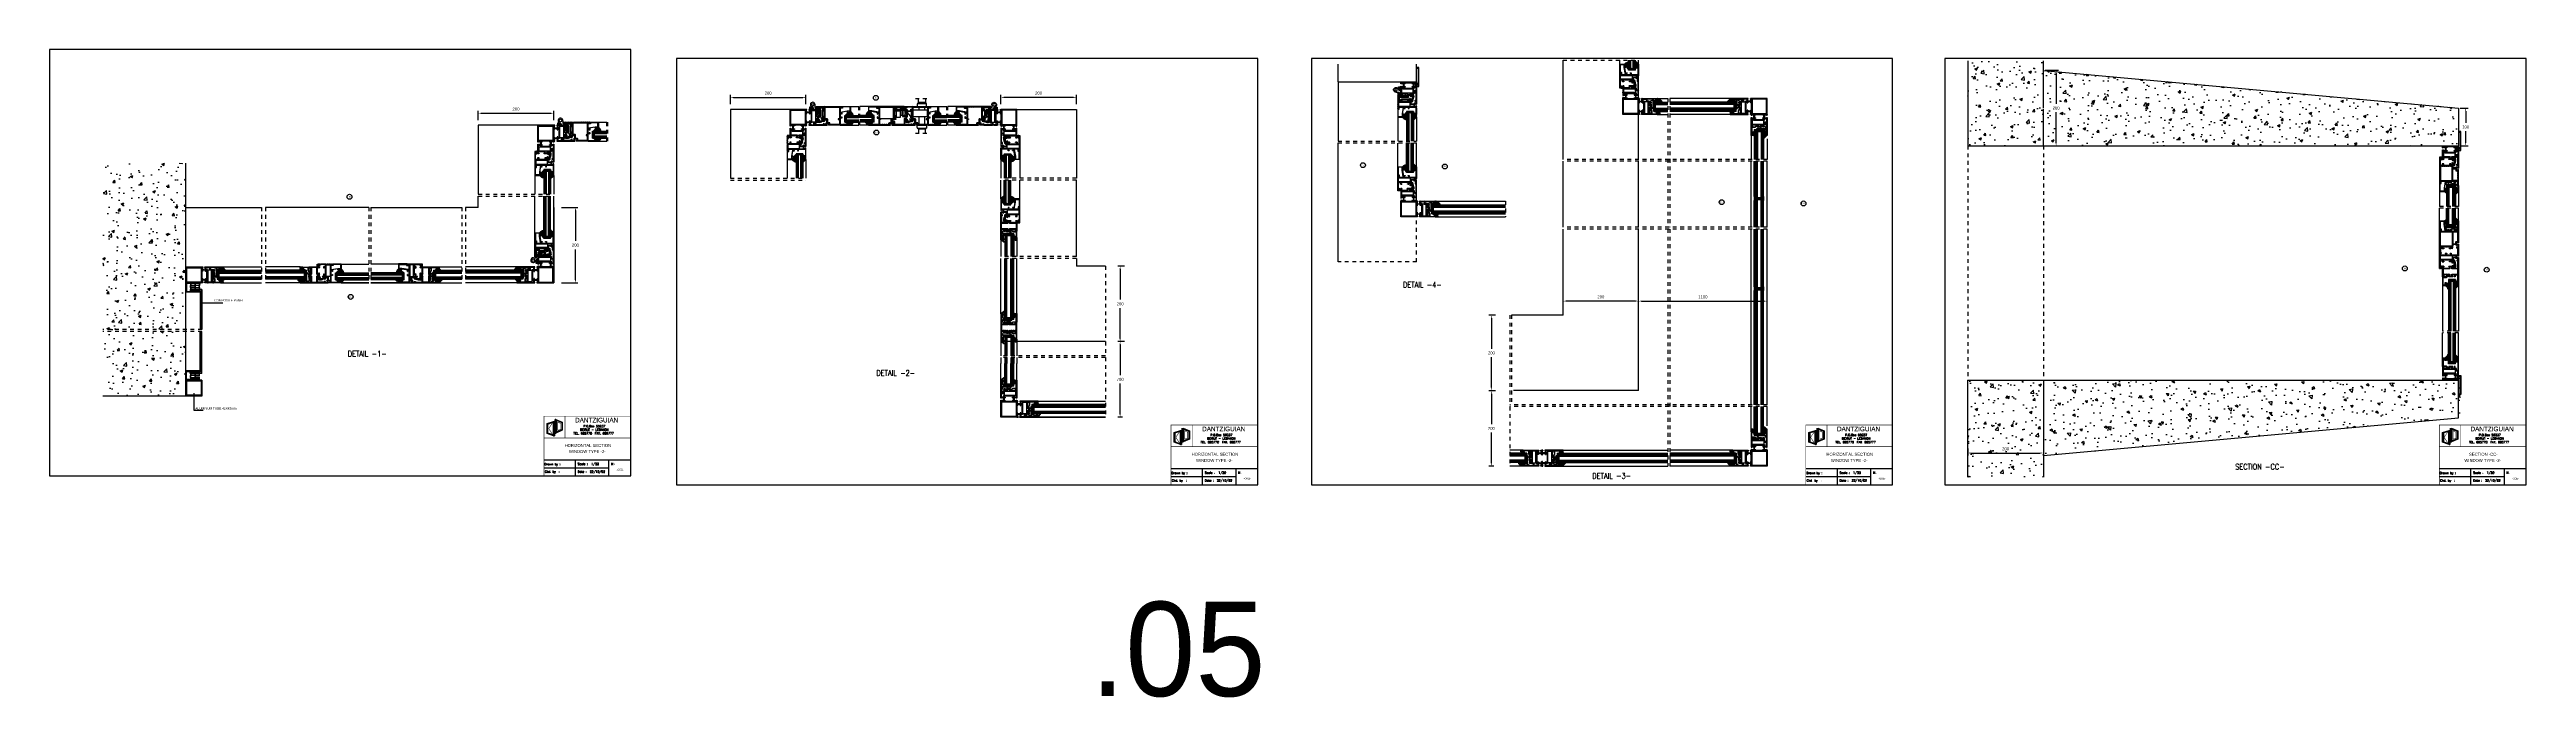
# Model space of a CAD drawing. Header units: millimetres. Extents: x 1398 to 1463.6, y 278.6 to 295.8.
import ezdxf
from ezdxf.enums import TextEntityAlignment as Align

# ---------------------------------------------------------------- set-up
doc = ezdxf.new("R2010")
doc.units = ezdxf.units.MM
doc.linetypes.add('CENTER', pattern=[2, 1.25, -0.25, 0.25, -0.25])
doc.linetypes.add('HIDDEN', pattern=[0.375, 0.25, -0.125])
for name, color, linetype in [('11', 7, 'Continuous'), ('ACCES', 1, 'Continuous'), ('HATCH', 9, 'Continuous'), ('JOINT', 3, 'Continuous'), ('PARC', 8, 'Continuous'), ('PROFIL', 7, 'Continuous')]:
    doc.layers.add(name, color=color, linetype=linetype)
doc.styles.add('2', font='SCRIPTC.SHX', dxfattribs={"height": 0.2})
doc.styles.add('ROMANS', font='romans')
doc.styles.add('ROMANT', font='romant.shx', dxfattribs={"width": 0.7})
doc.styles.add('TECHNICLIGHT', font='tel_____.pfb')
doc.dimstyles.get("Standard").update_dxf_attribs({"dimscale": 75, "dimtxt": 0.1, "dimasz": 0.1, "dimexe": 0.08, "dimexo": 0.06, "dimgap": 0.09, "dimtad": 1, "dimtih": 1, "dimtoh": 1, "dimzin": 0, "dimdsep": 46, "dimtxsty": 'Standard', "dimcen": 0.01, "dimclrd": 7, "dimclre": 7, "dimclrt": 7, "dimadec": 0, "dimazin": 0, "dimtfac": 1.8, "dimtofl": 0, "dimtmove": 2, "dimatfit": 3, "dimfxl": 0, "dimtolj": 1, "dimtzin": 0, "dimarcsym": 0})

# ---------------------------------------------------------------- blocks, each defined once
blk = doc.blocks.new('2562000')
blk.add_lwpolyline([(-10, -31), (-10, 0), (0, 0), (0, -31)], close=True)
blk = doc.blocks.new('*X4')
at = {"color": 0}
for p, q in [((16.1, 67.4), (18, 69.3)), ((16.1, 68.3), (17.1, 69.3)), ((16.1, 69.2), (16.2, 69.3)), ((17.5, 67.3), (16.1, 68.7)), ((16.1, 66.5), (17.5, 67.9)), ((17.5, 66.5), (16.1, 67.8)), ((16.1, 65.6), (17.5, 67)), ((17.9, 65.2), (16.1, 66.9)), ((17, 65.2), (16.1, 66.1)), ((17.5, 68.2), (16.5, 69.3)), ((16.6, 65.2), (17.5, 66.1)), ((18.3, 68.3), (17.3, 69.3)), ((17.5, 65.2), (18.3, 66.1)), ((17.9, 68.3), (18.9, 69.3)), ((18.8, 65.2), (17.9, 66.1)), ((19.2, 68.3), (18.2, 69.3)), ((18.3, 65.2), (19, 65.9)), ((18.8, 68.3), (19.8, 69.3)), ((19, 65.8), (18.8, 66.1)), ((20.1, 68.3), (19.1, 69.3)), ((19.7, 68.3), (20.7, 69.3)), ((21, 68.3), (20, 69.3)), ((20.6, 68.3), (21.6, 69.3)), ((21.9, 68.3), (20.9, 69.3)), ((21.4, 68.3), (22.4, 69.3)), ((22.8, 68.3), (21.8, 69.3)), ((22.3, 68.3), (23.3, 69.3)), ((23.6, 68.3), (22.6, 69.3)), ((23.2, 68.3), (24.2, 69.3)), ((23.2, 65.6), (23.6, 66)), ((24.1, 65.2), (23.2, 66)), ((25.5, 67.3), (23.5, 69.3)), ((23.6, 65.2), (25.5, 67.1)), ((24.1, 68.3), (25.1, 69.3)), ((25, 65.2), (24.1, 66)), ((24.3, 66.8), (26.9, 69.3)), ((24.3, 67.6), (26, 69.3)), ((25.5, 66.4), (24.3, 67.6)), ((25.9, 65.2), (24.3, 66.7)), ((25.9, 67.7), (24.4, 69.3)), ((24.5, 65.2), (25.5, 66.2)), ((26.8, 67.7), (25.3, 69.3)), ((25.4, 65.2), (26.3, 66)), ((26.5, 65.4), (25.9, 66)), ((26.2, 67.7), (27.7, 69.3)), ((27.7, 67.7), (26.2, 69.3)), ((27.1, 67.7), (28.6, 69.3)), ((28.6, 67.7), (27.1, 69.3)), ((29.5, 67.7), (27.9, 69.3)), ((28, 67.7), (29.5, 69.3)), ((30.4, 67.7), (28.8, 69.3)), ((28.9, 67.7), (30.4, 69.3)), ((29.7, 67.7), (31.3, 69.3)), ((31.2, 67.7), (29.7, 69.3)), ((30.6, 67.7), (32.2, 69.3)), ((32.1, 67.7), (30.6, 69.3)), ((31.5, 67.7), (33, 69.3)), ((33, 67.7), (31.5, 69.3)), ((32.4, 67.7), (33.9, 69.3)), ((33.9, 67.7), (32.4, 69.3)), ((34.8, 67.7), (33.2, 69.3)), ((33.3, 67.7), (34.8, 69.3)), ((35.7, 67.7), (34.1, 69.3)), ((34.2, 67.7), (35.7, 69.3)), ((35, 67.7), (36.6, 69.3)), ((36.5, 67.7), (35, 69.3)), ((35.9, 67.7), (37.5, 69.3)), ((37.4, 67.7), (35.9, 69.3)), ((36.8, 67.7), (38.3, 69.3)), ((38.3, 67.7), (36.8, 69.3)), ((37.7, 67.7), (39.2, 69.3)), ((39.2, 67.7), (37.7, 69.3)), ((38.6, 67.7), (40.1, 69.3)), ((40.1, 67.7), (38.6, 69.3)), ((41, 67.7), (39.4, 69.3)), ((39.5, 67.7), (41, 69.3)), ((40.3, 67.7), (41.9, 69.3)), ((41.9, 67.7), (40.3, 69.3)), ((41.2, 67.7), (42.8, 69.3)), ((42.7, 67.7), (41.2, 69.3)), ((42.1, 67.7), (43.6, 69.3)), ((43.6, 67.7), (42.1, 69.3)), ((43, 67.7), (44.5, 69.3)), ((44.5, 67.7), (43, 69.3)), ((43.9, 67.7), (45.4, 69.3)), ((45.4, 67.7), (43.9, 69.3)), ((46.3, 67.7), (44.7, 69.3)), ((44.8, 67.7), (46.3, 69.3)), ((47.2, 67.7), (45.6, 69.3)), ((45.7, 67.7), (47.2, 69.3)), ((46.5, 67.7), (48.1, 69.3)), ((48, 67.7), (46.5, 69.3)), ((47.4, 67.7), (49, 69.3)), ((51.6, 65.1), (47.4, 69.3)), ((48.3, 67.7), (49.8, 69.3)), ((51.6, 65.9), (48.3, 69.3)), ((49, 67.6), (50.7, 69.3)), ((51.6, 66.8), (49.2, 69.3)), ((49.5, 67.1), (51.6, 69.3)), ((49.9, 66.7), (52.5, 69.3)), ((49.9, 65.8), (51.6, 67.5)), ((49.9, 64.9), (51.6, 66.6)), ((51.6, 64.2), (49.9, 65.9)), ((49.9, 64), (51.6, 65.8)), ((51.6, 67.7), (50, 69.3)), ((52.5, 67.7), (50.9, 69.3)), ((51.8, 67.7), (53.4, 69.3)), ((53.3, 67.7), (51.8, 69.3)), ((52.7, 67.7), (54.3, 69.3)), ((54.2, 67.7), (52.7, 69.3)), ((53.6, 67.7), (55.1, 69.3)), ((55.1, 67.7), (53.6, 69.3)), ((54.5, 67.7), (56, 69.3)), ((56, 67.7), (54.5, 69.3)), ((56.9, 67.7), (55.3, 69.3)), ((55.4, 67.7), (56.9, 69.3)), ((57.8, 67.7), (56.2, 69.3)), ((56.3, 67.7), (57.8, 69.3)), ((57.1, 67.7), (58.7, 69.3)), ((58.6, 67.7), (57.1, 69.3)), ((58, 67.7), (59.6, 69.3)), ((59.5, 67.7), (58, 69.3)), ((58.9, 67.7), (60.4, 69.3)), ((60.4, 67.7), (58.9, 69.3)), ((59.8, 67.7), (61.3, 69.3)), ((63.1, 65.9), (59.8, 69.3)), ((63.1, 66.8), (60.6, 69.3)), ((60.7, 67.7), (62.2, 69.3)), ((61.3, 66.6), (64, 69.3)), ((61.3, 67.5), (63.1, 69.3)), ((61.3, 65.7), (63.1, 67.6)), ((63.1, 65), (61.3, 66.9)), ((61.3, 64.8), (63.1, 66.7)), ((63.1, 64.1), (61.3, 66)), ((61.3, 63.9), (63.1, 65.8)), ((63.1, 67.7), (61.5, 69.3)), ((63.9, 67.7), (62.4, 69.3)), ((64.2, 68.4), (63.3, 69.3)), ((63.3, 67.7), (64.2, 68.6)), ((69.7, 68.8), (70.2, 69.3)), ((69.7, 68), (71, 69.3)), ((72.1, 66.6), (69.7, 69)), ((70, 67.9), (69.7, 68.2)), ((72.1, 67.5), (70.4, 69.3)), ((70.6, 67.9), (71.9, 69.3)), ((70.6, 67.1), (72.1, 68.6)), ((70.6, 66.2), (72.1, 67.7)), ((72.1, 65.7), (70.6, 67.3)), ((70.6, 65.3), (72.1, 66.8)), ((72.1, 64.9), (70.6, 66.4)), ((70.6, 64.4), (72.1, 66)), ((72.1, 68.4), (71.3, 69.3)), ((72.1, 69.3), (72.1, 69.3)), ((23.2, 65.2), (23.2, 65.2)), ((26.3, 65.2), (26.5, 65.4)), ((38.9, 58.4), (41.2, 60.6)), ((38.9, 59.3), (40.3, 60.6)), ((38.9, 60.2), (39.4, 60.6)), ((40.1, 58.9), (38.9, 60)), ((40.1, 58), (38.9, 59.2)), ((39.3, 57.9), (38.9, 58.3)), ((38.9, 53.1), (39.8, 54)), ((41.4, 51.4), (38.9, 53.9)), ((38.9, 52.2), (40.1, 53.4)), ((38.9, 50.4), (41.6, 53.1)), ((38.9, 51.3), (40.7, 53.1)), ((40.5, 51.4), (38.9, 53)), ((40.5, 50.6), (38.9, 52.1)), ((40.5, 49.7), (38.9, 51.2)), ((38.9, 49.6), (40.5, 51.1)), ((40.5, 48.8), (38.9, 50.3)), ((38.9, 48.7), (40.5, 50.2)), ((40.5, 47.9), (38.9, 49.4)), ((38.9, 47.8), (40.5, 49.3)), ((40.5, 47), (38.9, 48.6)), ((38.9, 46.9), (40.5, 48.4)), ((41.5, 45.1), (38.9, 47.7)), ((38.9, 46), (40.5, 47.6)), ((40.6, 45.1), (38.9, 46.8)), ((38.9, 45.1), (40.5, 46.7)), ((38.9, 44.3), (41.2, 46.5)), ((40.4, 44.4), (38.9, 45.9)), ((40.4, 43.5), (38.9, 45)), ((39, 44.1), (38.9, 44.1)), ((38.9, 29.2), (40.4, 30.6)), ((38.9, 28.3), (40.4, 29.8)), ((38.9, 27.5), (40.6, 29.2)), ((40.8, 27.3), (38.9, 29.1)), ((39.9, 27.3), (38.9, 28.2)), ((39, 27.3), (38.9, 27.3)), ((41.7, 27.3), (39, 29.9)), ((40.6, 59.2), (39.3, 60.6)), ((39.4, 57.9), (40.1, 58.6)), ((39.5, 43.9), (40.4, 44.9)), ((40.4, 29.4), (39.6, 30.2)), ((40.1, 53.6), (39.7, 54)), ((39.7, 27.3), (41.5, 29.2)), ((40.1, 43.6), (40.4, 44)), ((41.5, 59.2), (40.2, 60.6)), ((40.4, 30.3), (40.2, 30.5)), ((40.5, 27.3), (42.4, 29.2)), ((42.3, 51.4), (40.6, 53.1)), ((40.7, 59.2), (42, 60.6)), ((40.7, 45.1), (42, 46.5)), ((42.5, 27.3), (40.7, 29.2)), ((40.8, 51.4), (42.5, 53.1)), ((42.4, 59.2), (41, 60.6)), ((42.4, 45.1), (41, 46.5)), ((41.4, 27.3), (43.3, 29.2)), ((43.2, 51.4), (41.5, 53.1)), ((41.6, 59.2), (42.9, 60.6)), ((41.6, 45.1), (42.9, 46.5)), ((43.4, 27.3), (41.6, 29.2)), ((41.7, 51.4), (43.4, 53.1)), ((43.3, 59.2), (41.9, 60.6)), ((43.3, 45.1), (41.9, 46.5)), ((42.3, 27.3), (45.6, 30.6)), ((42.4, 59.2), (43.8, 60.6)), ((44.1, 51.4), (42.4, 53.1)), ((44.3, 27.3), (42.4, 29.2)), ((42.5, 45.1), (43.8, 46.5)), ((42.6, 51.4), (45.6, 54.5)), ((45.6, 57.8), (42.8, 60.6)), ((45.6, 43.6), (42.8, 46.5)), ((44.9, 51.4), (43.2, 53.1)), ((43.2, 27.3), (45.6, 29.7)), ((43.3, 59.2), (47.6, 63.5)), ((43.3, 45.1), (44.7, 46.5)), ((45.2, 27.3), (43.3, 29.2)), ((43.4, 51.4), (45.6, 53.6)), ((45.6, 58.7), (43.7, 60.6)), ((45.6, 44.5), (43.7, 46.5)), ((43.8, 58.8), (45.6, 60.7)), ((43.8, 57.9), (45.6, 59.8)), ((43.8, 57), (45.6, 58.9)), ((45.6, 56.9), (43.8, 58.8)), ((43.8, 56.1), (45.6, 58)), ((45.6, 56), (43.8, 57.9)), ((43.8, 55.3), (45.6, 57.1)), ((45.6, 55.1), (43.8, 57)), ((43.8, 54.4), (45.6, 56.3)), ((45.6, 54.2), (43.8, 56.1)), ((43.8, 53.5), (45.6, 55.4)), ((45.6, 53.3), (43.8, 55.2)), ((45.6, 52.5), (43.8, 54.3)), ((45.6, 51.6), (43.8, 53.5)), ((43.8, 44.7), (45.6, 46.5)), ((43.8, 43.8), (45.6, 45.6)), ((43.8, 42.9), (45.6, 44.8)), ((45.6, 42.7), (43.8, 44.6)), ((43.8, 42), (45.6, 43.9)), ((45.6, 41.9), (43.8, 43.7)), ((43.8, 41.1), (45.6, 43)), ((45.6, 41), (43.8, 42.8)), ((43.8, 40.2), (45.6, 42.1)), ((45.6, 40.1), (43.8, 42)), ((43.8, 39.4), (45.6, 41.2)), ((45.6, 39.2), (43.8, 41.1)), ((43.8, 38.5), (45.6, 40.3)), ((45.6, 38.3), (43.8, 40.2)), ((43.8, 37.6), (45.6, 39.5)), ((45.6, 37.4), (43.8, 39.3)), ((43.8, 36.7), (45.6, 38.6)), ((45.6, 36.6), (43.8, 38.4)), ((43.8, 35.8), (45.6, 37.7)), ((45.6, 35.7), (43.8, 37.5)), ((43.8, 34.9), (45.6, 36.8)), ((45.6, 34.8), (43.8, 36.7)), ((43.8, 34), (45.6, 35.9)), ((45.6, 33.9), (43.8, 35.8)), ((43.8, 33.2), (45.6, 35)), ((45.6, 33), (43.8, 34.9)), ((43.8, 32.3), (45.6, 34.2)), ((45.6, 32.1), (43.8, 34)), ((43.8, 31.4), (45.6, 33.3)), ((45.6, 31.3), (43.8, 33.1)), ((43.8, 30.5), (45.6, 32.4)), ((45.6, 30.4), (43.8, 32.2)), ((43.8, 29.6), (45.6, 31.5)), ((45.6, 29.5), (43.8, 31.4)), ((47, 27.3), (43.8, 30.5)), ((46.1, 27.3), (43.8, 29.6)), ((44.1, 27.3), (45.8, 29)), ((44.3, 51.4), (45.6, 52.7)), ((44.6, 61.4), (46.7, 63.5)), ((44.6, 62.3), (45.9, 63.5)), ((44.6, 63.2), (45, 63.5)), ((46.4, 61.4), (44.6, 63.2)), ((45.6, 61.3), (44.6, 62.3)), ((45.6, 60.4), (44.6, 61.4)), ((45.6, 59.5), (44.6, 60.6)), ((45.6, 45.4), (44.6, 46.5)), ((45, 27.3), (46.7, 29)), ((47.3, 61.4), (45.2, 63.5)), ((45.2, 51.4), (45.6, 51.8)), ((45.6, 46.3), (45.5, 46.5)), ((45.8, 27.3), (47.5, 29)), ((48.2, 61.4), (46.1, 63.5)), ((47.8, 27.3), (46.1, 29)), ((46.4, 61.4), (48.5, 63.5)), ((46.7, 27.3), (48.4, 29)), ((49, 61.4), (46.9, 63.5)), ((48.7, 27.3), (47, 29)), ((47.3, 61.4), (49.4, 63.5)), ((47.6, 27.3), (49.3, 29)), ((49.9, 61.4), (47.8, 63.5)), ((49.6, 27.3), (47.9, 29)), ((48.2, 61.4), (51.6, 64.9)), ((48.5, 27.3), (50.2, 29)), ((50.8, 61.4), (48.7, 63.5)), ((50.5, 27.3), (48.8, 29)), ((49.1, 61.4), (51.6, 64)), ((49.4, 27.3), (51.1, 29)), ((51.6, 61.5), (49.6, 63.5)), ((51.4, 27.3), (49.7, 29)), ((51.6, 63.3), (49.9, 65)), ((51.6, 62.4), (49.9, 64.2)), ((50, 61.4), (51.6, 63.1)), ((50.3, 27.3), (52, 29)), ((52.3, 27.3), (50.6, 29)), ((50.8, 61.4), (51.6, 62.2)), ((51.1, 27.3), (52.8, 29)), ((53.2, 27.3), (51.4, 29)), ((52, 27.3), (53.7, 29)), ((54, 27.3), (52.3, 29)), ((52.9, 27.3), (54.6, 29)), ((54.9, 27.3), (53.2, 29)), ((53.8, 27.3), (55.5, 29)), ((55.7, 27.4), (54.1, 29)), ((54.7, 27.3), (55.7, 28.3)), ((55.7, 28.3), (55, 29)), ((55.6, 27.3), (55.7, 27.4)), ((55.7, 28.3), (56.4, 29)), ((55.7, 27.4), (57.3, 29)), ((56.7, 27.3), (55.7, 28.3)), ((55.8, 27.3), (55.7, 27.4)), ((57.6, 27.3), (55.9, 29)), ((56.5, 27.3), (58.2, 29)), ((58.5, 27.3), (56.8, 29)), ((57.1, 60.6), (58.9, 62.5)), ((57.1, 61.5), (58.1, 62.5)), ((57.1, 62.4), (57.2, 62.5)), ((57.1, 59.7), (59.8, 62.5)), ((58.6, 60.7), (57.1, 62.3)), ((58.6, 59.9), (57.1, 61.4)), ((58.6, 59), (57.1, 60.5)), ((57.1, 58.8), (58.6, 60.4)), ((58.6, 58.1), (57.1, 59.6)), ((57.1, 57.9), (58.6, 59.5)), ((58.6, 57.2), (57.1, 58.7)), ((57.1, 57.1), (58.6, 58.6)), ((58.6, 56.3), (57.1, 57.9)), ((57.1, 56.2), (58.6, 57.7)), ((58.6, 55.4), (57.1, 57)), ((57.1, 55.3), (58.6, 56.8)), ((58.6, 54.6), (57.1, 56.1)), ((57.1, 54.4), (58.6, 55.9)), ((58.6, 53.7), (57.1, 55.2)), ((57.1, 53.5), (58.6, 55.1)), ((58.6, 52.8), (57.1, 54.3)), ((57.1, 52.6), (58.6, 54.2)), ((58.6, 51.9), (57.1, 53.4)), ((57.1, 51.7), (58.6, 53.3)), ((58.6, 51), (57.1, 52.5)), ((57.1, 50.9), (58.6, 52.4)), ((58.6, 50.1), (57.1, 51.7)), ((57.1, 50), (58.6, 51.5)), ((58.6, 49.2), (57.1, 50.8)), ((57.1, 49.1), (58.6, 50.6)), ((58.6, 48.4), (57.1, 49.9)), ((57.1, 48.2), (58.6, 49.7)), ((58.6, 47.5), (57.1, 49)), ((57.1, 47.3), (58.6, 48.9)), ((58.6, 46.6), (57.1, 48.1)), ((57.1, 46.4), (58.6, 48)), ((58.6, 45.7), (57.1, 47.2)), ((57.1, 45.6), (58.6, 47.1)), ((58.6, 44.8), (57.1, 46.4)), ((57.1, 44.7), (58.6, 46.2)), ((58.6, 43.9), (57.1, 45.5)), ((57.1, 43.8), (58.6, 45.3)), ((58.6, 43.1), (57.1, 44.6)), ((57.1, 42.9), (58.6, 44.4)), ((58.6, 42.2), (57.1, 43.7)), ((57.1, 42), (58.6, 43.6)), ((58.6, 41.3), (57.1, 42.8)), ((57.1, 41.1), (58.6, 42.7)), ((58.6, 40.4), (57.1, 41.9)), ((57.1, 40.3), (58.6, 41.8)), ((58.6, 39.5), (57.1, 41.1)), ((57.1, 39.4), (58.6, 40.9)), ((58.6, 38.6), (57.1, 40.2)), ((57.1, 38.5), (58.6, 40)), ((58.6, 37.8), (57.1, 39.3)), ((57.1, 37.6), (58.6, 39.1)), ((58.6, 36.9), (57.1, 38.4)), ((57.1, 36.7), (58.6, 38.3)), ((58.6, 36), (57.1, 37.5)), ((57.1, 35.8), (58.6, 37.4)), ((60.6, 33.1), (57.1, 36.6)), ((57.1, 35), (58.6, 36.5)), ((59.7, 33.1), (57.1, 35.8)), ((57.1, 34.1), (58.6, 35.6)), ((57.1, 33.2), (59, 35.1)), ((58.9, 33.1), (57.1, 34.9)), ((58, 33.1), (57.1, 34)), ((57.1, 33.1), (57.1, 33.1)), ((57.3, 27.3), (59, 29)), ((59.3, 27.3), (57.6, 29)), ((59.1, 61.1), (57.7, 62.5)), ((57.8, 33.1), (59.9, 35.1)), ((58.2, 27.3), (59.9, 29)), ((60.2, 27.3), (58.5, 29)), ((60, 61.1), (58.6, 62.5)), ((58.7, 33.1), (60.7, 35.1)), ((59.1, 27.3), (60.8, 29)), ((59.3, 61.1), (60.7, 62.5)), ((61.1, 27.3), (59.4, 29)), ((60.9, 61.1), (59.5, 62.5)), ((63.1, 31.4), (59.5, 35.1)), ((59.6, 33.1), (63, 36.5)), ((60, 27.3), (63.1, 30.4)), ((60.2, 61.1), (63.1, 64)), ((63.1, 32.3), (60.3, 35.1)), ((62, 27.3), (60.3, 29)), ((62.8, 60.1), (60.4, 62.5)), ((60.5, 33.1), (63.9, 36.5)), ((60.9, 27.3), (63.1, 29.6)), ((61.1, 61.1), (63.1, 63.1)), ((61.1, 60.2), (63.1, 62.3)), ((61.1, 59.3), (63.9, 62.1)), ((61.1, 58.5), (64.8, 62.1)), ((62.8, 59.2), (61.1, 60.9)), ((62.8, 58.3), (61.1, 60)), ((62.5, 57.7), (61.1, 59.1)), ((61.6, 57.7), (61.1, 58.2)), ((61.1, 38.1), (61.8, 38.9)), ((61.1, 37.2), (62.7, 38.9)), ((62.8, 37.1), (61.1, 38.8)), ((61.1, 36.4), (62.8, 38.1)), ((64.6, 34.4), (61.1, 37.9)), ((61.1, 35.5), (62.8, 37.2)), ((63.7, 34.4), (61.1, 37)), ((63.1, 34.1), (61.1, 36.1)), ((63.1, 33.2), (61.1, 35.2)), ((61.2, 57.7), (62.8, 59.3)), ((62.9, 27.3), (61.2, 29)), ((63.1, 63.2), (61.3, 65.1)), ((61.3, 63), (63.1, 64.9)), ((63.1, 62.4), (61.3, 64.2)), ((64.5, 60.1), (61.3, 63.4)), ((63.7, 60.1), (61.3, 62.5)), ((61.3, 33), (64.5, 36.2)), ((61.3, 32.1), (63.1, 34)), ((61.3, 31.2), (63.1, 33.1)), ((63.1, 30.5), (61.3, 32.4)), ((61.3, 30.3), (63.1, 32.2)), ((63.1, 29.7), (61.3, 31.5)), ((61.3, 29.5), (63.1, 31.3)), ((64.2, 27.8), (61.3, 30.7)), ((63.8, 27.3), (61.3, 29.8)), ((61.8, 27.3), (63.3, 28.8)), ((62.8, 38), (61.9, 38.9)), ((62.1, 57.7), (62.8, 58.4)), ((62.6, 27.3), (64.2, 28.8)), ((62.8, 38.8), (62.8, 38.9)), ((64.6, 60.9), (63.4, 62.1)), ((65.4, 34.4), (63.4, 36.5)), ((63.5, 27.3), (64.2, 27.9)), ((63.6, 60.1), (65.7, 62.1)), ((63.6, 34.4), (64.8, 35.6)), ((64.2, 28.6), (64, 28.8)), ((65.5, 60.9), (64.3, 62.1)), ((64.5, 36.3), (64.3, 36.5)), ((64.5, 60.1), (64.5, 60.1)), ((64.5, 34.4), (65.7, 35.6)), ((66.3, 60.9), (65.1, 62.1)), ((66.3, 34.4), (65.1, 35.6)), ((65.4, 60.9), (66.5, 62.1)), ((65.4, 34.4), (66.6, 35.6)), ((67.2, 60.9), (66, 62.1)), ((67.2, 34.4), (66, 35.6)), ((66.2, 60.9), (67.4, 62.1)), ((66.3, 34.4), (67.4, 35.6)), ((68.1, 60.9), (66.9, 62.1)), ((68.1, 34.4), (66.9, 35.6)), ((67.1, 60.9), (68.3, 62.1)), ((67.1, 34.4), (68.3, 35.6)), ((69, 60.9), (67.8, 62.1)), ((69, 34.4), (67.8, 35.6)), ((68, 60.9), (69.2, 62.1)), ((68, 34.4), (69.2, 35.6)), ((70.7, 60.1), (68.7, 62.1)), ((69.9, 34.4), (68.7, 35.6)), ((68.9, 60.9), (70.1, 62.1)), ((68.9, 34.4), (72.1, 37.7)), ((69.4, 60.6), (72.1, 63.3)), ((69.8, 60.1), (69.4, 60.5)), ((69.4, 35.9), (70.1, 36.5)), ((72.1, 33), (69.4, 35.7)), ((72.1, 59.6), (69.6, 62.1)), ((72.1, 33.9), (69.6, 36.5)), ((69.7, 27.3), (72.1, 29.7)), ((69.7, 28.2), (70.2, 28.6)), ((70.8, 27.3), (69.7, 28.4)), ((69.9, 27.3), (69.7, 27.5)), ((69.8, 60.1), (72.1, 62.4)), ((69.8, 34.4), (72.1, 36.8)), ((71.7, 27.3), (70.4, 28.6)), ((72.1, 60.4), (70.5, 62.1)), ((72.1, 34.8), (70.5, 36.5)), ((72.1, 64), (70.6, 65.5)), ((70.6, 63.6), (72.1, 65.1)), ((72.1, 63.1), (70.6, 64.6)), ((70.6, 62.7), (72.1, 64.2)), ((72.1, 62.2), (70.6, 63.7)), ((72.1, 61.3), (70.6, 62.8)), ((70.6, 34.4), (72.1, 35.9)), ((70.6, 33.5), (72.1, 35)), ((70.6, 32.6), (72.1, 34.1)), ((72.1, 32.2), (70.6, 33.7)), ((70.6, 31.7), (72.1, 33.3)), ((72.1, 31.3), (70.6, 32.8)), ((70.6, 30.9), (72.1, 32.4)), ((72.1, 30.4), (70.6, 31.9)), ((70.6, 30), (72.1, 31.5)), ((72.1, 29.5), (70.6, 31)), ((70.6, 29.1), (72.1, 30.6)), ((72.1, 28.6), (70.6, 30.1)), ((72.1, 27.7), (70.6, 29.2)), ((70.6, 27.3), (72.1, 28.8)), ((70.7, 60.1), (72.1, 61.5)), ((70.8, 59.3), (72.1, 60.7)), ((72.1, 58.7), (70.8, 60)), ((70.8, 58.4), (72.1, 59.8)), ((72.1, 57.8), (70.8, 59.1)), ((70.8, 57.5), (72.1, 58.9)), ((72, 57), (70.8, 58.2)), ((71.1, 57), (70.8, 57.4)), ((70.8, 39), (71.4, 39.5)), ((70.8, 38.1), (72.1, 39.4)), ((72.1, 37.5), (70.8, 38.8)), ((70.8, 37.2), (72.1, 38.6)), ((72.1, 36.6), (70.8, 37.9)), ((72.1, 35.7), (70.8, 37)), ((72.1, 38.3), (70.9, 39.5)), ((71.2, 57), (72.1, 58)), ((71.5, 27.3), (72.1, 28)), ((72.1, 39.2), (71.8, 39.5)), ((72, 57), (72.1, 57.1))]:
    blk.add_line(p, q, dxfattribs=at)
blk = doc.blocks.new('8050000')
at = {"layer": 'PROFIL'}
blk.add_lwpolyline([(-14.2, 37.9), (-12.5, 37.9), (-12.5, 38.8), (-13.5, 38.8), (-13.5, 40.5), (9.9, 40.5), (10.9, 39.5), (10.9, 36.3), (5.6, 36.3), (5.6, 33.3), (-0.1, 33.3), (-0.1, 30.6), (1.1, 30.6), (1.1, 32), (4.8, 32), (4.8, 25.8), (1.1, 25.8), (1.1, 26.7), (-0.1, 26.7), (-0.1, 16.8), (1.4, 16.2), (1.4, 17.8), (4.8, 17.8), (4.8, 1.9), (1.4, 1.9), (1.4, 3.4), (-0.1, 2.6), (-0.1, 0), (25.2, 0), (25.2, 1.5), (24.1, 1.5), (24.1, 7.2), (31.6, 7.2), (31.6, 1.4), (30.7, 1.4), (30.7, 0), (33.1, 0), (33.1, 12.3), (31.8, 12.3), (31.8, 9.2), (30.4, 9.2), (30.4, 8.3), (25.5, 8.3), (25.5, 9.2), (23.8, 9.2), (23.8, 11.6), (22.1, 11.6), (22.1, 7.8), (19.6, 7.8), (19.6, 33.8), (22.1, 33.8), (22.1, 30.4), (23.8, 30.4), (23.8, 32.8), (25.5, 32.8), (25.5, 33.7), (30.4, 33.7), (30.4, 32.8), (31.8, 32.8), (31.8, 29.7), (33.1, 29.7), (33.1, 42), (30.7, 42), (30.7, 40.6), (31.6, 40.6), (31.6, 34.8), (24.1, 34.8), (24.1, 40.5), (25.2, 40.5), (25.2, 42), (-22.9, 42), (-22.9, 37.9), (-20, 37.9), (-20, 38.8), (-21.5, 38.8), (-21.5, 41), (-14.7, 41), (-14.7, 38.8), (-15.8, 38.8), (-15.8, 37.9), (-13.5, 37.9)], dxfattribs=at)
blk.add_lwpolyline([(12.6, 40.5), (12.6, 34.2), (6.6, 34.2), (6.6, 24.1), (1.5, 24.1), (1.5, 19.2), (6.6, 19.2), (6.6, 1.7), (22.3, 1.7), (22.3, 5.8), (18, 5.8), (18, 35.2), (22.3, 35.2), (22.3, 40.5)], close=True, dxfattribs=at)
blk.add_blockref('2562000', (17.4, 33.4))
at = {"layer": 'HATCH'}
blk.add_blockref('*X4', (-39, -27.3), dxfattribs=at)
blk = doc.blocks.new('2647000')
at = {"layer": 'ACCES'}
for p, q in [((-40.8, 7.6), (-40.8, -15.4)), ((-40.3, 7.6), (-40.3, -15.4)), ((-39.8, 7.6), (-39.8, -15.4))]:
    blk.add_line(p, q, dxfattribs=at)
blk.add_lwpolyline([(-39.3, 7.6), (-41.3, 7.6), (-41.3, -15.4), (-39.3, -15.4)], dxfattribs=at)
blk.add_lwpolyline([(-35.3, -10.9), (-34.3, -10.9), (-34.3, -7.9), (-35.3, -7.9), (-35.3, -3.4), (-31.3, -3.4), (-31.3, -0.4), (-34.3, -0.4), (-34.3, 3.1), (-31.3, 3.1), (-31.3, 5.1), (-39.3, 8.1), (-39.3, -15.9), (-38.3, -15.9), (-38.3, -13.9)], close=True, dxfattribs=at)
blk = doc.blocks.new('2891000')
at = {"layer": 'JOINT'}
for points in [[(-4.8, -1), (-4.1, 0), (0, 0), (0.7, -1), (0, -1.7), (0, -2.6, 0.437315), (0.2, -2.8), (3.5, -2.8), (5, -4.2), (5.5, -4.8), (6.5, -6.4), (6.3, -6.8), (5.6, -6.8), (3.6, -5.1, 0.220218), (2.2, -4.7), (-1.7, -4.7, 0.219129), (-3, -5.3), (-3.9, -6.1), (-4.8, -6.8, -0.941913), (-5.4, -6.1), (-4.6, -5.5, 0.575211), (-4.7, -4.8), (-8.5, -4.7, 0.163808), (-10.1, -5.2), (-11.6, -6.2), (-12.3, -6.8, -0.908296), (-13, -6), (-8.6, -1), (-7.7, -0.2, -0.490718), (-7.2, -0.3), (-7.1, -2.8), (-4.3, -2.8, 0.400714), (-4.1, -2.6), (-4.1, -1.7), (-4.8, -1)], [(-2.7, -0.9), (-1.4, -0.9, -0.351446), (-0.8, -1.4), (-0.8, -2.2, -0.374324), (-1.2, -2.8), (-2.7, -2.8, -0.372254), (-3.3, -2.3), (-3.3, -1.5, -0.421985), (-2.7, -0.9, -0.986857)]]:
    blk.add_lwpolyline(points, format="xyb", dxfattribs=at)
blk = doc.blocks.new('2896000')
at = {"layer": 'JOINT', "color": 3, "linetype": 'Continuous'}
mesh = blk.add_polyface(dxfattribs=at)
corners = [(20.4, 2.8), (19.8, 2.8), (20.8, 2.9), (19.8, 2.9), (2.9, 2.9), (20.8, 2.9), (19.8, 2.9), (2.9, 2.9), (2.8, 2.9), (20.8, 2.9), (19.8, 2.9), (3.1, 2.9), (2.2, 2.9), (20.8, 2.9), (19.7, 2.9), (3.2, 2.9), (1.5, 2.9), (20.8, 2.9), (19.7, 2.9), (3.6, 2.9), (1.5, 2.9), (20.9, 3), (19.6, 3), (3.9, 3), (1.4, 3), (20.9, 3.1), (19.6, 3.1), (4.1, 3.1), (1.3, 3.1), (20.9, 3.2), (19.4, 3.2), (4.4, 3.2), (1.3, 3.2), (20.9, 3.3), (19.3, 3.3), (4.6, 3.3), (1.3, 3.3), (20.8, 3.6), (19, 3.6), (5.1, 3.6), (1.3, 3.6), (20.8, 3.6), (19, 3.6), (5.1, 3.6), (1.3, 3.6), (20.8, 3.9), (18.6, 3.9), (5.6, 3.9), (1.5, 3.9), (20.8, 3.9), (18.6, 3.9), (5.6, 3.9), (1.5, 3.9), (20.7, 4.2), (18.3, 4.2), (6, 4.2), (1.9, 4.2), (20.7, 4.3), (18.2, 4.3), (6.1, 4.3), (1.9, 4.3), (20.7, 4.8), (17.7, 4.8), (6.8, 4.8), (2.5, 4.8), (20.6, 5.1), (17.4, 5.1), (7.2, 5.1), (2.8, 5.1), (20.6, 5.1), (17.3, 5.1), (7.3, 5.1), (2.8, 5.1), (20.5, 5.6), (16.5, 5.6), (8.1, 5.6), (3.3, 5.6), (20.5, 5.6), (16.5, 5.6), (8.2, 5.6), (3.4, 5.6), (20.5, 5.8), (16, 5.8), (8.5, 5.8), (3.6, 5.8), (20.4, 6.3), (14.6, 6.3), (9.7, 6.3), (4.1, 6.3), (20.3, 6.4), (14.2, 6.4), (9.9, 6.4), (4.2, 6.4), (20.3, 6.6), (13.2, 6.6), (10.7, 6.6), (4.4, 6.6), (20.3, 6.6), (13.1, 6.6), (10.8, 6.6), (4.4, 6.6), (20.3, 6.6), (12.7, 6.6), (10.9, 6.6), (4.4, 6.6), (20.3, 6.7), (11.9, 6.7), (4.5, 6.7), (20, 7.5), (5.4, 7.5), (19.7, 8.2), (6.1, 8.2), (19.6, 8.4), (6.4, 8.4), (19.1, 9.3), (7.6, 9.3), (18.6, 10.1), (8.6, 10.1), (18.4, 10.4), (8.9, 10.4), (12.8, 11.2), (15.1, 11.2), (17.7, 11.2), (10, 11.2), (12.8, 11.3), (15.1, 11.3), (17.7, 11.3), (10.1, 11.3), (12.8, 11.6), (15.1, 11.6), (17.4, 11.6), (10.4, 11.6), (12.8, 12), (15.1, 12), (17, 12), (11.2, 12), (12.8, 12.2), (15.1, 12.2), (16.7, 12.2), (11.7, 12.2), (12.8, 12.4), (15.1, 12.4), (16.5, 12.4), (12.1, 12.4), (12.8, 12.4), (15.1, 12.4), (16.5, 12.4), (12.3, 12.4), (15.1, 12.5), (16.3, 12.5), (12.8, 12.5), (15.1, 12.8), (16, 12.8), (15.1, 13.1), (15.5, 13.1), (15.1, 13.1), (15.4, 13.1), (15.2, 13.2), (15.3, 13.2), (15.2, 13.2)]
mesh.append_faces([[corners[k] for k in face] for face in [(2, 3, 6, 5), (4, 4, 8, 7), (5, 6, 10, 9), (7, 8, 12, 11), (9, 10, 14, 13), (11, 12, 16, 15), (13, 14, 18, 17), (15, 16, 20, 19), (17, 18, 22, 21), (19, 20, 24, 23), (21, 22, 26, 25), (23, 24, 28, 27), (25, 26, 30, 29), (27, 28, 32, 31), (29, 30, 34, 33), (31, 32, 36, 35), (33, 34, 38, 37), (35, 36, 40, 39), (37, 38, 42, 41), (39, 40, 44, 43), (41, 42, 46, 45), (43, 44, 48, 47), (45, 46, 50, 49), (47, 48, 52, 51), (49, 50, 54, 53), (51, 52, 56, 55), (53, 54, 58, 57), (55, 56, 60, 59), (57, 58, 62, 61), (59, 60, 64, 63), (61, 62, 66, 65), (63, 64, 68, 67), (65, 66, 70, 69), (67, 68, 72, 71), (69, 70, 74, 73), (71, 72, 76, 75), (73, 74, 78, 77), (75, 76, 80, 79), (77, 78, 82, 81), (79, 80, 84, 83), (81, 82, 86, 85), (83, 84, 88, 87), (85, 86, 90, 89), (87, 88, 92, 91), (89, 90, 94, 93), (91, 92, 96, 95), (93, 94, 98, 97), (95, 96, 100, 99), (97, 98, 102, 101), (99, 100, 104, 103), (101, 102, 106, 105), (103, 104, 107, 106), (105, 107, 109, 108), (108, 109, 111, 110), (110, 111, 113, 112), (112, 113, 115, 114), (114, 115, 117, 116), (116, 117, 119, 118), (118, 119, 123, 122), (122, 121, 125, 126), (120, 123, 127, 124), (126, 125, 129, 130), (124, 127, 131, 128), (130, 129, 133, 134), (128, 131, 135, 132), (134, 133, 137, 138), (132, 135, 139, 136), (138, 137, 141, 142), (136, 139, 143, 140), (142, 141, 145, 146), (140, 143, 147, 144), (146, 145, 148, 149), (144, 147, 150, 150), (149, 148, 151, 152), (152, 151, 153, 154), (154, 153, 155, 156), (156, 155, 157, 158), (158, 157, 159, 159)]], dxfattribs={"vtx0": -1, "vtx2": -1, "color": 3})
mesh.append_faces([[corners[k] for k in face] for face in [(121, 120)]], dxfattribs={"vtx1": -1, "color": 3})
mesh.append_faces([[corners[k] for k in face] for face in [(0, 1, 3, 2)]], dxfattribs={"vtx2": -1, "color": 3})
blk = doc.blocks.new('2271000')
at = {"layer": 'PARC'}
blk.add_line((3.26, 0.86), (3.86, 0.86), dxfattribs=at)
blk.add_lwpolyline([(3.86, 0.96), (3.86, 1.16), (3.76, 1.16), (3.76, 1.25), (3.95, 1.25), (3.95, 0.86), (1.65, 0.86), (1.65, 1.16), (1.45, 1.16), (1.65, 1.36), (1.65, 1.76), (1.4, 2.21), (1.4, 2.46), (1.55, 2.46), (1.55, 2.25), (1.8, 1.8), (1.8, 1.01), (3.26, 1.01), (3.26, 1.25), (3.46, 1.25), (3.46, 1.16), (3.36, 1.16), (3.36, 0.96), (3.86, 0.96), (3.36, 0.96)], dxfattribs=at)
blk = doc.blocks.new('2902000')
at = {"layer": 'JOINT', "color": 3, "linetype": 'Continuous'}
blk.add_3dface([(1.7, -3.5), (1.7, -1.6), (4.2, -1.6), (4.2, -3.5)], dxfattribs=at)
mesh = blk.add_polyface(dxfattribs=at)
corners = [(2.3, 3.7), (-1.9, 3.2), (3.9, 2.6), (-3, 2.9), (3.7, 2.3), (-3.4, 2.8), (1.5, 2.2), (-6.3, 2), (1.3, 1.4), (-7, 1.8), (2, 1.3), (-11, 0.8), (2, 0.2), (3.5, 0.2), (3.8, 0.2), (-13.2, 0.2), (2, -0.5), (3.1, -0.5), (4.5, -0.4), (-13.5, 0.1), (4.6, -0.5), (0, 0.1), (-13.9, 0), (4.7, -0.6), (0, 0), (-0.9, 0), (-14.2, -0.2), (4.9, -0.7), (0, -0.2), (-2.6, -0.2), (5.4, -1.2), (0.1, -0.6), (-6.3, -0.6), (-14.4, -0.6), (5.4, -1.2), (0.1, -0.6), (-6.3, -0.6), (-14.4, -0.6), (5.4, -1.5), (0.1, -0.9), (-9.1, -0.9), (-14.6, -0.9), (5.4, -1.5), (0.1, -1), (-9.1, -1), (-14.6, -1), (5.4, -1.9), (0.2, -1.4), (-9, -1.4), (-14.6, -1.4), (5.4, -2.5), (0.2, -1.9), (-8.8, -1.9), (-14.6, -1.9), (5.4, -2.7), (0.3, -2.1), (-8.7, -2.1), (-14.6, -2.1), (5.4, -2.8), (0.3, -2.3), (-8.8, -2.3), (-14.6, -2.3), (5.4, -3.3), (0.3, -2.7), (-9.2, -2.7), (-14.6, -2.7), (5.4, -3.6), (0.4, -3.1), (-9.4, -2.9), (-14.9, -2.9), (5.4, -3.7), (0.4, -3.1), (-9.4, -2.9), (-14.4, -2.9), (-15, -2.9), (5.4, -3.8), (0.4, -3.2), (-9.5, -3), (-14.4, -3), (-14.5, -3), (-15.2, -3), (5.1, -4), (0.4, -3.5), (-9.7, -3.3), (-14.3, -3.3), (-14.7, -3.3), (-15.6, -3.1), (5.1, -4.1), (0.4, -3.5), (-9.7, -3.3), (-14.3, -3.3), (-14.7, -3.3), (-15.8, -3.2), (5, -4.1), (0.4, -3.6), (-9.7, -3.4), (-14.3, -3.4), (-14.8, -3.3), (-16.5, -3.3), (4.8, -4.3), (0.5, -3.7), (-9.8, -3.6), (-14.2, -3.6), (-15.1, -3.4), (-16.6, -3.5), (4.8, -4.3), (0.5, -3.8), (-9.8, -3.6), (-14.2, -3.6), (-15.1, -3.4), (-16.6, -3.5), (4.7, -4.4), (0.5, -3.8), (-9.7, -3.6), (-14.2, -3.6), (-15.2, -3.5), (-16.6, -3.5), (4.6, -4.4), (0.5, -3.9), (-9.6, -3.7), (-14.2, -3.7), (-15.5, -3.5), (-16.6, -3.6), (4.6, -4.5), (3.1, -4.5), (2, -4.5), (0.5, -3.9), (-9.6, -3.7), (-14.2, -3.7), (-15.8, -3.6), (-16.6, -3.7), (4.4, -4.6), (3.2, -4.6), (2, -4.6), (0.5, -4.1), (-9.3, -3.9), (-14.1, -3.9), (-16.6, -3.8), (4.2, -4.8), (3.3, -4.8), (2, -4.8), (0.5, -4.2), (-9.1, -4), (-14, -4), (3.8, -5.1), (3.5, -5.1), (2, -5.1), (0.6, -4.6), (-8.5, -4.4), (-13.6, -4.4), (2, -5.2), (0.6, -4.7), (-8.3, -4.5), (-13.5, -4.5), (2, -5.3), (0.6, -4.7), (-8.2, -4.6), (-13.3, -4.6), (2, -5.5), (0.6, -4.9), (-7.7, -4.7), (-12.9, -4.7), (2, -5.7), (0.7, -5.7), (-7.2, -4.9), (-12, -4.9), (2, -5.8), (0.7, -5.8), (-6.9, -5), (-11.5, -5), (2, -6), (0.7, -6), (-6.2, -5.3), (-10.8, -5.3), (-5.8, -5.4), (-10.2, -5.4), (-5.6, -5.7), (-9.2, -5.7), (-5.7, -5.7), (-8.8, -5.7), (-5.9, -6), (-7.2, -6), (-6.2, -6.2)]
mesh.append_faces([[corners[k] for k in face] for face in [(139, 138, 144, 145), (167, 166, 170, 171)]], dxfattribs={"vtx0": -1, "color": 3})
mesh.append_faces([[corners[k] for k in face] for face in [(0, 0, 2, 1), (1, 2, 4, 3), (3, 4, 6, 5), (5, 6, 8, 7), (7, 8, 10, 9), (9, 10, 12, 11), (11, 12, 16, 15), (15, 18, 20, 19), (19, 21, 25, 22), (21, 20, 23, 24), (22, 25, 29, 26), (24, 23, 27, 28), (26, 29, 32, 33), (28, 27, 30, 31), (33, 32, 36, 37), (31, 30, 34, 35), (37, 36, 40, 41), (35, 34, 38, 39), (41, 40, 44, 45), (39, 38, 42, 43), (45, 44, 48, 49), (43, 42, 46, 47), (49, 48, 52, 53), (47, 46, 50, 51), (53, 52, 56, 57), (51, 50, 54, 55), (57, 56, 60, 61), (55, 54, 58, 59), (61, 60, 64, 65), (59, 58, 62, 63), (65, 64, 68, 69), (63, 62, 66, 67), (69, 68, 72, 74), (67, 66, 70, 71), (74, 73, 79, 80), (73, 72, 77, 78), (71, 70, 75, 76), (80, 79, 85, 86), (78, 77, 83, 84), (76, 75, 81, 82), (86, 85, 91, 92), (84, 83, 89, 90), (82, 81, 87, 88), (92, 91, 97, 98), (90, 89, 95, 96), (88, 87, 93, 94), (98, 97, 103, 104), (96, 95, 101, 102), (94, 93, 99, 100), (104, 103, 109, 110), (102, 101, 107, 108), (100, 99, 105, 106), (110, 109, 115, 116), (108, 107, 113, 114), (106, 105, 111, 112), (116, 115, 121, 122), (114, 113, 119, 120), (112, 111, 117, 118), (122, 121, 129, 130), (120, 119, 127, 128), (118, 117, 123, 126), (130, 129, 137, 137), (128, 127, 135, 136), (126, 125, 133, 134), (124, 123, 131, 132), (136, 135, 142, 143), (134, 133, 140, 141), (132, 131, 138, 139), (143, 142, 148, 149), (141, 140, 146, 147), (149, 148, 152, 153), (147, 146, 150, 151), (153, 152, 156, 157), (151, 150, 154, 155), (157, 156, 160, 161), (155, 154, 158, 159), (161, 160, 164, 165), (159, 158, 162, 163), (165, 164, 168, 169), (163, 162, 166, 167), (169, 168, 172, 173), (173, 172, 174, 175), (175, 174, 176, 177), (177, 176, 178, 179), (179, 178, 180, 181), (181, 180, 182, 182)]], dxfattribs={"vtx0": -1, "vtx2": -1, "color": 3})
mesh.append_faces([[corners[k] for k in face] for face in [(16, 17), (125, 124)]], dxfattribs={"vtx1": -1, "color": 3})
mesh.append_faces([[corners[k] for k in face] for face in [(13, 14, 18, 17)]], dxfattribs={"vtx2": -1, "color": 3})
mesh = blk.add_polyface(dxfattribs=at)
corners = [(-9.7, -0.9), (-9.3, -1.6), (-13.6, -1.6), (-9.1, -2), (-13.9, -2), (-9.1, -2), (-13.9, -2), (-9.3, -2.3), (-13.9, -2.3), (-9.8, -3), (-13.7, -3), (-13.4, -3), (-9.9, -3), (-13.7, -3), (-13.4, -3), (-10.3, -3.5), (-13.1, -3.5), (-12.8, -3.5), (-10.3, -3.6), (-13.1, -3.6), (-12.9, -3.6), (-12.8, -3.6), (-10.3, -3.6), (-13.1, -3.6), (-12.7, -3.6), (-10.3, -3.7), (-12.5, -3.7), (-9.9, -4), (-12.3, -4), (-9.9, -4), (-12.2, -4), (-11.8, -4), (-9.8, -4.1), (-12.2, -4.1), (-11.8, -4.1), (-9, -4.5), (-11.2, -4.5), (-10.8, -4.5), (-9, -4.5), (-11.2, -4.5), (-10.8, -4.5), (-8.4, -4.8), (-10.4, -4.8), (-8.1, -4.9), (-10.2, -4.9), (-9.8, -4.9), (-7.8, -5), (-10, -5), (-9.7, -5), (-7.2, -5.2), (-9.4, -5.2), (-9, -5.2), (-6.9, -5.3), (-9.3, -5.3), (-8.7, -5.3), (-6.8, -5.4), (-8.6, -5.4), (-8.1, -5.4), (-6.5, -5.5), (-8.3, -5.5), (-7.8, -5.5), (-6.4, -5.5), (-7.8, -5.5), (-6.4, -5.6), (-7.5, -5.6), (-6.4, -5.7), (-7.3, -5.7), (-7.1, -5.7), (-6.4, -5.7), (-6.8, -5.8), (-6.6, -5.8)]
mesh.append_faces([[corners[k] for k in face] for face in [(68, 67, 69, 70)]], dxfattribs={"vtx0": -1, "color": 3})
mesh.append_faces([[corners[k] for k in face] for face in [(0, 0, 2, 1), (1, 2, 4, 3), (3, 4, 6, 5), (5, 6, 8, 7), (7, 8, 10, 9), (9, 11, 14, 12), (11, 10, 13, 13), (12, 14, 16, 15), (15, 17, 21, 18), (17, 16, 19, 20), (18, 21, 24, 22), (20, 19, 23, 23), (22, 24, 26, 25), (25, 26, 28, 27), (27, 28, 30, 29), (29, 31, 34, 32), (31, 30, 33, 33), (32, 34, 36, 35), (35, 37, 40, 38), (37, 36, 39, 39), (38, 40, 42, 41), (41, 42, 44, 43), (43, 45, 48, 46), (45, 44, 47, 47), (46, 48, 50, 49), (49, 51, 54, 52), (51, 50, 53, 53), (52, 54, 56, 55), (55, 57, 60, 58), (57, 56, 59, 59), (58, 60, 62, 61), (61, 62, 64, 63), (63, 64, 66, 65), (65, 66, 67, 68)]], dxfattribs={"vtx0": -1, "vtx2": -1, "color": 3})
blk = doc.blocks.new('*X17')
at = {"color": 0}
for p, q in [((2.9, 43.6), (4, 44.7)), ((2.9, 44.5), (3.2, 44.7)), ((2.9, 42.7), (4.3, 44.1)), ((4.3, 42.5), (2.9, 43.9)), ((2.9, 41.8), (4.3, 43.2)), ((5, 41), (2.9, 43)), ((4.1, 41), (2.9, 42.1)), ((3.2, 41), (2.9, 41.3)), ((4.3, 43.4), (3, 44.7)), ((3, 41), (4.3, 42.3)), ((4.5, 44.1), (3.9, 44.7)), ((3.9, 41), (4.8, 41.9)), ((4.3, 44.1), (4.9, 44.7)), ((5.4, 44.1), (4.8, 44.7)), ((4.8, 41), (5.2, 41.4)), ((5.2, 41.7), (5, 41.9)), ((5.2, 44.1), (5.8, 44.7)), ((6.3, 44.1), (5.7, 44.7)), ((6.1, 44.1), (6.7, 44.7)), ((7.2, 44.1), (6.6, 44.7)), ((7, 44.1), (7.6, 44.7)), ((8.1, 44.1), (7.5, 44.7)), ((7.9, 44.1), (8.5, 44.7)), ((8.9, 44.1), (8.3, 44.7)), ((8.7, 44.1), (9.3, 44.7)), ((9.8, 44.1), (9.2, 44.7)), ((9.5, 41.3), (10, 41.8)), ((10.3, 41), (9.5, 41.8)), ((9.6, 44.1), (10.2, 44.7)), ((10.7, 44.1), (10.1, 44.7)), ((10.1, 41), (10.9, 41.8)), ((11.2, 41), (10.3, 41.8)), ((10.5, 44.1), (11.1, 44.7)), ((10.9, 41), (12.3, 42.4)), ((12.5, 43.2), (11, 44.7)), ((11.1, 42), (13.8, 44.7)), ((11.1, 42.9), (12.9, 44.7)), ((11.1, 43.8), (12, 44.7)), ((12.3, 42.5), (11.1, 43.7)), ((12.9, 41), (11.1, 42.8)), ((12, 41), (11.1, 41.9)), ((11.8, 41), (12.7, 41.8)), ((13.4, 43.2), (11.9, 44.7)), ((12.7, 41), (13.3, 41.6)), ((14.3, 43.2), (12.8, 44.7)), ((13.3, 41.5), (13, 41.8)), ((13.1, 43.2), (14.6, 44.7)), ((15.2, 43.2), (13.6, 44.7)), ((14, 43.2), (15.5, 44.7)), ((16.1, 43.2), (14.5, 44.7)), ((14.9, 43.2), (16.4, 44.7)), ((16.9, 43.2), (15.4, 44.7)), ((15.8, 43.2), (17.3, 44.7)), ((17.8, 43.2), (16.3, 44.7)), ((16.6, 43.2), (18.2, 44.7)), ((18.7, 43.2), (17.2, 44.7)), ((17.5, 43.2), (19.1, 44.7)), ((19.6, 43.2), (18.1, 44.7)), ((18.4, 43.2), (19.9, 44.7)), ((20.5, 43.2), (18.9, 44.7)), ((19.3, 43.2), (20.8, 44.7)), ((21.4, 43.2), (19.8, 44.7)), ((20.2, 43.2), (21.7, 44.7)), ((22.2, 43.2), (20.7, 44.7)), ((21.1, 43.2), (22.6, 44.7)), ((23.1, 43.2), (21.6, 44.7)), ((21.9, 43.2), (23.5, 44.7)), ((24, 43.2), (22.5, 44.7)), ((22.8, 43.2), (24.4, 44.7)), ((24.9, 43.2), (23.4, 44.7)), ((23.7, 43.2), (25.2, 44.7)), ((25.8, 43.2), (24.2, 44.7)), ((24.6, 43.2), (26.1, 44.7)), ((26.7, 43.2), (25.1, 44.7)), ((25.5, 43.2), (27, 44.7)), ((25.7, 33.7), (28.1, 36)), ((25.7, 34.6), (27.2, 36)), ((25.7, 35.5), (26.3, 36)), ((26.7, 34.3), (25.7, 35.3)), ((26.6, 33.5), (25.7, 34.4)), ((25.7, 33.5), (25.7, 33.5)), ((25.7, 28.4), (26.7, 29.4)), ((25.7, 29.3), (25.8, 29.4)), ((28.7, 26.1), (25.7, 29.1)), ((25.7, 24.8), (29.4, 28.5)), ((25.7, 25.7), (28.5, 28.5)), ((25.7, 26.6), (27.6, 28.5)), ((25.7, 27.5), (26.8, 28.5)), ((28.2, 25.8), (25.7, 28.2)), ((27.4, 25.7), (25.7, 27.3)), ((27.3, 24.9), (25.7, 26.4)), ((25.7, 24), (27.3, 25.5)), ((27.3, 24), (25.7, 25.5)), ((25.7, 23.1), (27.3, 24.6)), ((27.3, 23.1), (25.7, 24.6)), ((29, 20.5), (25.7, 23.8)), ((25.7, 22.2), (27.3, 23.7)), ((25.7, 21.3), (27.4, 23)), ((25.7, 20.4), (28.2, 22.9)), ((28.1, 20.5), (25.7, 22.9)), ((25.7, 19.5), (28.8, 22.6)), ((27.2, 20.5), (25.7, 22)), ((27.2, 19.6), (25.7, 21.1)), ((27.2, 18.7), (25.7, 20.2)), ((27.2, 17.8), (25.7, 19.3)), ((25.7, 3.6), (27.2, 5.1)), ((25.7, 2.8), (27.2, 4.3)), ((26.5, 2.6), (25.7, 3.4)), ((27.4, 2.6), (25.8, 4.2)), ((27.2, 34.6), (25.9, 36)), ((27.5, 43.2), (26, 44.7)), ((26, 18.9), (27.2, 20.2)), ((26.7, 29), (26.3, 29.4)), ((28.3, 2.6), (26.3, 4.7)), ((26.4, 43.2), (27.9, 44.7)), ((26.4, 33.5), (26.7, 33.8)), ((26.4, 18.5), (27.2, 19.3)), ((26.5, 2.6), (28, 4.1)), ((28.1, 34.6), (26.7, 36)), ((27.2, 4.6), (26.7, 5.1)), ((28.4, 43.2), (26.9, 44.7)), ((26.9, 18), (27.2, 18.4)), ((29.1, 26.6), (27.2, 28.5)), ((27.2, 5.5), (27.2, 5.6)), ((27.3, 43.2), (28.8, 44.7)), ((27.4, 25.7), (30.3, 28.5)), ((29.9, 20.5), (27.4, 23)), ((27.4, 2.6), (28.9, 4.1)), ((27.6, 34.6), (28.9, 36)), ((29, 34.6), (27.6, 36)), ((27.6, 20.5), (29.1, 22.1)), ((29.2, 2.6), (27.7, 4.1)), ((29.3, 43.2), (27.8, 44.7)), ((28.1, 43.2), (29.7, 44.7)), ((31.1, 25.5), (28.1, 28.5)), ((28.3, 2.6), (29.8, 4.1)), ((28.4, 25.8), (28.7, 26)), ((29, 22.3), (28.4, 22.9)), ((28.5, 34.6), (29.8, 36)), ((29.9, 34.6), (28.5, 36)), ((28.5, 20.5), (31.1, 23.2)), ((30.1, 2.6), (28.6, 4.1)), ((30.4, 43), (28.7, 44.7)), ((31.7, 25.8), (28.9, 28.5)), ((29, 43.2), (30.6, 44.7)), ((29.2, 2.6), (30.7, 4.1)), ((29.3, 34.6), (30.7, 36)), ((29.3, 26.7), (32.7, 30)), ((30.8, 20.5), (29.3, 22)), ((30.8, 34.6), (29.4, 36)), ((29.4, 20.5), (31.7, 22.9)), ((31, 2.6), (29.5, 4.1)), ((32.7, 41.6), (29.6, 44.7)), ((29.7, 26.2), (32.7, 29.2)), ((32.7, 19.5), (29.7, 22.5)), ((32.1, 26.2), (29.8, 28.5)), ((29.9, 43.2), (31.4, 44.7)), ((30, 2.6), (32.7, 5.3)), ((30.1, 25.7), (32.7, 28.3)), ((30.1, 23), (30.2, 23.1)), ((32.7, 20.3), (30.1, 23)), ((30.2, 34.6), (32.7, 37.1)), ((30.2, 20.5), (32.2, 22.5)), ((32.7, 33.6), (30.3, 36)), ((31.8, 2.6), (30.3, 4.1)), ((32.7, 42.4), (30.4, 44.7)), ((30.5, 42.9), (32.3, 44.7)), ((32.6, 26.6), (30.7, 28.5)), ((30.8, 41.4), (34.1, 44.7)), ((30.8, 42.3), (33.2, 44.7)), ((32.7, 40.7), (30.8, 42.5)), ((30.8, 40.5), (32.7, 42.4)), ((32.7, 39.8), (30.8, 41.7)), ((30.8, 39.7), (32.7, 41.5)), ((32.7, 38.9), (30.8, 40.8)), ((30.8, 38.8), (32.7, 40.6)), ((32.7, 38), (30.8, 39.9)), ((30.8, 37.9), (32.7, 39.8)), ((32.7, 37.1), (30.8, 39)), ((30.8, 37), (32.7, 38.9)), ((32.7, 36.2), (30.8, 38.1)), ((30.8, 36.1), (32.7, 38)), ((32.7, 35.4), (30.8, 37.2)), ((32.7, 34.5), (30.8, 36.4)), ((30.8, 34.4), (32.7, 36.2)), ((30.8, 33.5), (32.7, 35.3)), ((32.7, 32.7), (30.8, 34.6)), ((30.8, 32.6), (32.7, 34.5)), ((32.7, 31.8), (30.8, 33.7)), ((30.8, 31.7), (32.7, 33.6)), ((32.7, 30.9), (30.8, 32.8)), ((30.8, 30.8), (32.7, 32.7)), ((32.7, 30.1), (30.8, 31.9)), ((30.8, 29.9), (32.7, 31.8)), ((32.7, 29.2), (30.8, 31)), ((30.8, 29.1), (32.7, 30.9)), ((32.7, 28.3), (30.8, 30.2)), ((32.7, 27.4), (30.8, 29.3)), ((30.8, 25.5), (32.7, 27.4)), ((32.7, 21.2), (30.8, 23.2)), ((30.8, 20.2), (32.6, 22)), ((30.8, 19.3), (32.7, 21.2)), ((32.7, 18.6), (30.8, 20.4)), ((30.8, 18.4), (32.7, 20.3)), ((32.7, 17.7), (30.8, 19.6)), ((30.8, 17.6), (32.7, 19.4)), ((32.7, 16.8), (30.8, 18.7)), ((30.8, 16.7), (32.7, 18.6)), ((32.7, 15.9), (30.8, 17.8)), ((30.8, 15.8), (32.7, 17.7)), ((32.7, 15), (30.8, 16.9)), ((30.8, 14.9), (32.7, 16.8)), ((32.7, 14.2), (30.8, 16)), ((30.8, 14), (32.7, 15.9)), ((32.7, 13.3), (30.8, 15.1)), ((30.8, 13.1), (32.7, 15)), ((32.7, 12.4), (30.8, 14.3)), ((30.8, 12.3), (32.7, 14.1)), ((32.7, 11.5), (30.8, 13.4)), ((30.8, 11.4), (32.7, 13.2)), ((32.7, 10.6), (30.8, 12.5)), ((30.8, 10.5), (32.7, 12.4)), ((32.7, 9.7), (30.8, 11.6)), ((30.8, 9.6), (32.7, 11.5)), ((32.7, 8.8), (30.8, 10.7)), ((30.8, 8.7), (32.7, 10.6)), ((32.7, 8), (30.8, 9.8)), ((30.8, 7.8), (32.7, 9.7)), ((32.7, 7.1), (30.8, 9)), ((30.8, 7), (32.7, 8.8)), ((32.7, 6.2), (30.8, 8.1)), ((30.8, 6.1), (32.7, 7.9)), ((32.7, 5.3), (30.8, 7.2)), ((30.8, 5.2), (32.7, 7.1)), ((32.7, 4.4), (30.8, 6.3)), ((30.8, 4.3), (32.7, 6.2)), ((33.6, 2.6), (30.8, 5.4)), ((32.7, 2.6), (30.8, 4.5)), ((30.9, 2.6), (32.7, 4.4)), ((32.9, 43.2), (31.3, 44.7)), ((31.8, 2.6), (33.5, 4.3)), ((33.7, 43.2), (32.2, 44.7)), ((32.7, 2.6), (34.4, 4.3)), ((34.5, 2.6), (32.8, 4.3)), ((34.6, 43.2), (33.1, 44.7)), ((33.4, 43.2), (35, 44.7)), ((33.6, 2.6), (35.3, 4.3)), ((35.4, 2.6), (33.7, 4.3)), ((35.5, 43.2), (34, 44.7)), ((34.3, 43.2), (35.9, 44.7)), ((34.5, 2.6), (36.2, 4.3)), ((36.3, 2.6), (34.6, 4.3)), ((36.4, 43.2), (34.9, 44.7)), ((35.2, 43.2), (36.7, 44.7)), ((35.3, 2.6), (37, 4.3)), ((37.1, 2.6), (35.4, 4.3)), ((37.3, 43.2), (35.7, 44.7)), ((36.1, 43.2), (37.6, 44.7)), ((36.2, 2.6), (37.9, 4.3)), ((38, 2.6), (36.3, 4.3)), ((38.2, 43.2), (36.6, 44.7)), ((37, 43.2), (38.5, 44.7)), ((37.1, 2.6), (38.8, 4.3)), ((38.9, 2.6), (37.2, 4.3)), ((39, 43.2), (37.5, 44.7)), ((37.9, 43.2), (39.4, 44.7)), ((38, 2.6), (39.7, 4.3)), ((39.8, 2.6), (38.1, 4.3)), ((39.9, 43.2), (38.4, 44.7)), ((38.7, 43.2), (40.3, 44.7)), ((38.9, 2.6), (40.6, 4.3)), ((40.7, 2.6), (39, 4.3)), ((40.8, 43.2), (39.3, 44.7)), ((39.6, 43.2), (41.2, 44.7)), ((39.8, 2.6), (41.5, 4.3)), ((41.6, 2.6), (39.9, 4.3)), ((41.7, 43.2), (40.2, 44.7)), ((40.5, 43.2), (42, 44.7)), ((40.6, 2.6), (42.3, 4.3)), ((42.4, 2.6), (40.7, 4.3)), ((42.6, 43.2), (41, 44.7)), ((41.4, 43.2), (42.9, 44.7)), ((41.5, 2.6), (43.2, 4.3)), ((43.3, 2.6), (41.6, 4.3)), ((43.5, 43.2), (41.9, 44.7)), ((42.3, 43.2), (43.8, 44.7)), ((42.4, 2.6), (44.1, 4.3)), ((44.2, 2.6), (42.5, 4.3)), ((44.3, 43.2), (42.8, 44.7)), ((43.2, 43.2), (44.7, 44.7)), ((43.3, 2.6), (45, 4.3)), ((45.1, 2.6), (43.4, 4.3)), ((45.2, 43.2), (43.7, 44.7)), ((44, 43.2), (45.6, 44.7)), ((44.2, 2.6), (45.9, 4.3)), ((46, 2.6), (44.3, 4.3)), ((46.1, 43.2), (44.6, 44.7)), ((44.9, 43.2), (46.5, 44.7)), ((45.1, 2.6), (46.8, 4.3)), ((46.9, 2.6), (45.2, 4.3)), ((47, 43.2), (45.5, 44.7)), ((45.8, 43.2), (47.3, 44.7)), ((45.9, 2.6), (49, 5.7)), ((47.7, 2.6), (46, 4.3)), ((49, 42), (46.3, 44.7)), ((46.7, 43.2), (48.2, 44.7)), ((46.8, 2.6), (49, 4.8)), ((48.6, 2.6), (46.9, 4.3)), ((47.2, 41), (50.9, 44.7)), ((47.2, 41.9), (50, 44.7)), ((47.2, 42.7), (49.1, 44.7)), ((49.1, 42.8), (47.2, 44.7)), ((49, 41.1), (47.2, 43)), ((49, 40.2), (47.2, 42.1)), ((47.2, 40.1), (49, 42)), ((49, 39.4), (47.2, 41.2)), ((47.2, 39.2), (49, 41.1)), ((49, 38.5), (47.2, 40.3)), ((47.2, 38.3), (49, 40.2)), ((49, 37.6), (47.2, 39.5)), ((47.2, 37.4), (49, 39.3)), ((49, 36.7), (47.2, 38.6)), ((47.2, 36.6), (49, 38.4)), ((50.2, 34.6), (47.2, 37.7)), ((47.2, 35.7), (49, 37.5)), ((49.3, 34.6), (47.2, 36.8)), ((47.2, 34.8), (49, 36.7)), ((47.2, 33), (50.2, 36)), ((47.2, 33.9), (49.3, 36)), ((49, 34), (47.2, 35.9)), ((49, 33.2), (47.2, 35)), ((49, 32.3), (47.2, 34.2)), ((47.2, 32.1), (49, 34)), ((49, 31.4), (47.2, 33.3)), ((47.2, 31.3), (49, 33.1)), ((49, 30.5), (47.2, 32.4)), ((47.2, 30.4), (49, 32.2)), ((49, 29.6), (47.2, 31.5)), ((47.2, 29.5), (49, 31.4)), ((49, 28.7), (47.2, 30.6)), ((47.2, 28.6), (49, 30.5)), ((50.4, 26.5), (47.2, 29.7)), ((47.2, 27.7), (49, 29.6)), ((50, 26), (47.2, 28.8)), ((47.2, 26.8), (49, 28.7)), ((49.6, 25.6), (47.2, 28)), ((48.7, 25.5), (47.2, 27.1)), ((47.2, 21.5), (48.8, 23.2)), ((47.2, 20.6), (49.6, 23.1)), ((47.2, 19.8), (50, 22.6)), ((47.2, 18.9), (50.4, 22.1)), ((49, 19.9), (47.2, 21.8)), ((49, 19), (47.2, 20.9)), ((49, 18.1), (47.2, 20)), ((47.2, 18), (49, 19.9)), ((49, 17.3), (47.2, 19.1)), ((47.2, 17.1), (49, 19)), ((49, 16.4), (47.2, 18.2)), ((47.2, 16.2), (49, 18.1)), ((49, 15.5), (47.2, 17.4)), ((47.2, 15.3), (49, 17.2)), ((49, 14.6), (47.2, 16.5)), ((47.2, 14.5), (49, 16.3)), ((49, 13.7), (47.2, 15.6)), ((47.2, 13.6), (49, 15.4)), ((49, 12.8), (47.2, 14.7)), ((47.2, 12.7), (49, 14.6)), ((49, 12), (47.2, 13.8)), ((47.2, 11.8), (49, 13.7)), ((49, 11.1), (47.2, 12.9)), ((47.2, 10.9), (49, 12.8)), ((49, 10.2), (47.2, 12.1)), ((47.2, 10), (49, 11.9)), ((49, 9.3), (47.2, 11.2)), ((47.2, 9.2), (49, 11)), ((49, 8.4), (47.2, 10.3)), ((47.2, 8.3), (49, 10.1)), ((49, 7.5), (47.2, 9.4)), ((47.2, 7.4), (49, 9.3)), ((49, 6.6), (47.2, 8.5)), ((47.2, 6.5), (49, 8.4)), ((49, 5.8), (47.2, 7.6)), ((47.2, 5.6), (49, 7.5)), ((49, 4.9), (47.2, 6.8)), ((47.2, 4.7), (49, 6.6)), ((50.4, 2.6), (47.2, 5.9)), ((49.5, 2.6), (47.2, 5)), ((49.3, 20.5), (47.5, 22.3)), ((47.6, 26.3), (49.7, 28.5)), ((47.7, 2.6), (49.2, 4.1)), ((48, 25.9), (50.6, 28.5)), ((50.2, 20.5), (48, 22.7)), ((49.7, 43.1), (48.1, 44.7)), ((51.1, 20.5), (48.4, 23.1)), ((48.5, 25.5), (51.5, 28.5)), ((48.6, 2.6), (50.1, 4.1)), ((50.5, 43.2), (49, 44.7)), ((52.1, 25.7), (49.3, 28.5)), ((52, 20.5), (49.3, 23.1)), ((49.4, 25.6), (50.4, 26.6)), ((49.5, 2.6), (51, 4.1)), ((49.7, 34.6), (51, 36)), ((51.1, 34.6), (49.7, 36)), ((49.7, 20.5), (52.2, 23)), ((51.3, 2.6), (49.8, 4.1)), ((51.4, 43.2), (49.9, 44.7)), ((54.1, 24.5), (50.1, 28.5)), ((50.2, 43.2), (51.8, 44.7)), ((50.4, 2.6), (51.9, 4.1)), ((50.6, 34.6), (51.9, 36)), ((52, 34.6), (50.6, 36)), ((50.6, 26.7), (52.4, 28.5)), ((50.6, 20.5), (54.1, 24.1)), ((52.2, 2.6), (50.7, 4.1)), ((52.3, 43.2), (50.8, 44.7)), ((51, 26.3), (54.1, 29.4)), ((54.1, 25.4), (51, 28.5)), ((54.1, 19.2), (51, 22.4)), ((51.1, 43.2), (52.6, 44.7)), ((51.2, 2.6), (53.4, 4.8)), ((51.4, 34.6), (52.8, 36)), ((51.4, 25.8), (54.1, 28.5)), ((54.1, 20.1), (51.4, 22.9)), ((52.9, 34.6), (51.5, 36)), ((51.5, 20.5), (54.1, 23.2)), ((53, 2.6), (51.5, 4.1)), ((53.2, 43.2), (51.6, 44.7)), ((54.1, 26.3), (51.9, 28.5)), ((52, 43.2), (53.5, 44.7)), ((54.1, 21), (52.1, 23)), ((52.1, 2.6), (53.9, 4.4)), ((52.2, 25.7), (54.1, 27.6)), ((52.3, 34.6), (53.7, 36)), ((52.3, 20.5), (54.1, 22.3)), ((54.1, 34.3), (52.4, 36)), ((53.9, 2.6), (52.4, 4.1)), ((54.1, 43.2), (52.5, 44.7)), ((52.6, 25.2), (54.1, 26.7)), ((52.6, 24.3), (54.1, 25.8)), ((54.1, 23.7), (52.6, 25.2)), ((52.6, 23.4), (54.1, 25)), ((54.1, 22.8), (52.6, 24.3)), ((54.1, 21.9), (52.6, 23.4)), ((52.6, 19.9), (54.1, 21.4)), ((52.6, 19), (54.1, 20.5)), ((53.7, 18.7), (52.6, 19.9)), ((52.6, 18.2), (54.1, 19.7)), ((53.3, 18.3), (52.6, 19)), ((52.9, 17.9), (52.6, 18.1)), ((52.6, 4.9), (53, 5.3)), ((54.1, 3.3), (52.6, 4.8)), ((54.1, 27.2), (52.8, 28.5)), ((52.9, 43.2), (54.4, 44.7)), ((53, 2.6), (54.1, 3.7)), ((53.1, 34.6), (54.1, 35.6)), ((53.1, 33.7), (54.1, 34.7)), ((54, 33.5), (53.1, 34.4)), ((53.1, 29.3), (53.2, 29.4)), ((54.1, 28.1), (53.1, 29.1)), ((54.1, 35.1), (53.3, 36)), ((54.9, 43.2), (53.4, 44.7)), ((54.1, 29), (53.7, 29.4)), ((53.8, 43.2), (55.3, 44.7)), ((53.8, 33.5), (54.1, 33.8)), ((53.9, 2.6), (54.1, 2.9)), ((55.8, 43.2), (54.3, 44.7)), ((54.7, 43.2), (56.2, 44.7)), ((56.7, 43.2), (55.2, 44.7)), ((55.5, 43.2), (57.1, 44.7)), ((57.6, 43.2), (56.1, 44.7)), ((56.4, 43.2), (58, 44.7)), ((58.5, 43.2), (57, 44.7)), ((57.3, 43.2), (58.8, 44.7)), ((59.4, 43.2), (57.8, 44.7)), ((58.2, 43.2), (59.7, 44.7)), ((60.3, 43.2), (58.7, 44.7)), ((59.1, 43.2), (60.6, 44.7)), ((61.1, 43.2), (59.6, 44.7)), ((60, 43.2), (61.5, 44.7)), ((62, 43.2), (60.5, 44.7)), ((60.8, 43.2), (62.4, 44.7)), ((62.9, 43.2), (61.4, 44.7)), ((61.7, 43.2), (63.3, 44.7)), ((63.8, 43.2), (62.3, 44.7)), ((62.6, 43.2), (64.1, 44.7)), ((64.7, 43.2), (63.1, 44.7)), ((63.5, 43.2), (65, 44.7)), ((65.6, 43.2), (64, 44.7)), ((64.4, 43.2), (65.9, 44.7)), ((66.4, 43.2), (64.9, 44.7)), ((65.3, 43.2), (66.8, 44.7)), ((67.3, 43.2), (65.8, 44.7)), ((66.1, 43.2), (67.7, 44.7)), ((66.5, 41.8), (66.6, 41.8)), ((66.8, 41), (66.5, 41.3)), ((66.6, 41), (67.5, 41.8)), ((68.7, 42.6), (66.7, 44.7)), ((67.7, 41), (66.9, 41.8)), ((67, 43.2), (68.6, 44.7)), ((67.5, 41), (68.7, 42.2)), ((68.7, 43.5), (67.6, 44.7)), ((67.6, 42.8), (68.7, 44)), ((67.6, 41.9), (68.7, 43.1)), ((69.5, 41), (67.6, 42.9)), ((68.6, 41), (67.6, 42)), ((69, 44.1), (68.4, 44.7)), ((68.4, 41), (69.2, 41.8)), ((68.8, 44.1), (69.4, 44.7)), ((69.9, 44.1), (69.3, 44.7)), ((69.3, 41), (70.1, 41.8)), ((70.4, 41), (69.5, 41.8)), ((69.7, 44.1), (70.3, 44.7)), ((70.8, 44.1), (70.2, 44.7)), ((70.2, 41), (70.4, 41.2)), ((70.4, 41.8), (70.4, 41.8)), ((70.6, 44.1), (71.2, 44.7)), ((71.7, 44.1), (71.1, 44.7)), ((71.5, 44.1), (72.1, 44.7)), ((72.6, 44.1), (72, 44.7)), ((72.4, 44.1), (73, 44.7)), ((73.5, 44.1), (72.9, 44.7)), ((73.3, 44.1), (73.9, 44.7)), ((74.3, 44.1), (73.7, 44.7)), ((74.1, 44.1), (74.7, 44.7)), ((75.2, 44.1), (74.6, 44.7)), ((74.7, 41.1), (75.5, 41.9)), ((74.8, 41), (74.7, 41.1)), ((75.7, 41), (74.8, 41.9)), ((75, 44.1), (75.6, 44.7)), ((76.9, 43.3), (75.5, 44.7)), ((75.5, 41), (76.9, 42.5)), ((75.6, 43.7), (76.5, 44.7)), ((75.6, 42.9), (76.9, 44.2)), ((76.9, 42.4), (75.6, 43.8)), ((75.6, 42), (76.9, 43.3)), ((76.9, 41.5), (75.6, 42.9)), ((76.6, 41), (75.6, 42)), ((76.9, 44.2), (76.4, 44.7)), ((76.4, 41), (76.9, 41.6))]:
    blk.add_line(p, q, dxfattribs=at)
blk = doc.blocks.new('8081A000')
at = {"layer": 'PROFIL'}
for points in [[(-408.7, 452.9), (-371.8, 452.9), (-371.8, 449.2), (-374, 449.2), (-374, 450.1), (-373.1, 450.1), (-373.1, 452.3), (-379.9, 452.3), (-379.9, 450.1), (-378.3, 450.1), (-378.3, 449.2), (-382.1, 449.2), (-382.1, 450.1), (-381.1, 450.1), (-381.1, 451.4), (-398.9, 451.4), (-399.6, 450.9), (-399.6, 444.2), (-394.6, 444.2), (-394.6, 441.7), (-395.6, 441.7), (-395.6, 442.9), (-399.6, 442.9), (-399.6, 436.7), (-395.6, 436.7), (-395.6, 437.6), (-394.6, 437.6), (-394.6, 427.4), (-396.1, 425.9), (-396.1, 428.7), (-399.6, 428.7), (-399.6, 412.4), (-396.1, 412.4), (-396.1, 413.9), (-394.6, 412.4), (-394.6, 410.9), (-408.7, 410.9), (-422.9, 410.9), (-422.9, 412.4), (-421.4, 413.9), (-421.4, 412.4), (-417.9, 412.4), (-417.9, 428.7), (-421.4, 428.7), (-421.4, 425.9), (-422.9, 427.4), (-422.9, 437.6), (-421.9, 437.6), (-421.9, 436.7), (-417.9, 436.7), (-417.9, 442.9), (-421.9, 442.9), (-421.9, 441.7), (-422.9, 441.7), (-422.9, 444.2), (-417.9, 444.2), (-417.9, 450.9), (-418.6, 451.4), (-436.4, 451.4), (-436.4, 450.1), (-435.4, 450.1), (-435.4, 449.2), (-439.2, 449.2), (-439.2, 450.1), (-437.6, 450.1), (-437.6, 452.3), (-444.4, 452.3), (-444.4, 450.1), (-443.5, 450.1), (-443.5, 449.2), (-445.7, 449.2), (-445.7, 452.9)], [(-408.7, 451.4), (-401.5, 451.4), (-401.5, 434.9), (-400.2, 433.7), (-399, 433.8), (-398.1, 435), (-397.3, 434), (-396.1, 433.9), (-396.1, 431.3), (-397.3, 431.1), (-398.1, 430.1), (-399, 431.3), (-400.2, 431.4), (-401.5, 430.2), (-401.5, 412.6), (-408.7, 412.6), (-416, 412.6), (-416, 430.2), (-417.3, 431.4), (-418.5, 431.3), (-419.4, 430.1), (-420.2, 431.1), (-421.4, 431.3), (-421.4, 433.9), (-420.2, 434), (-419.4, 435), (-418.5, 433.8), (-417.3, 433.7), (-416, 434.9), (-416, 451.4)]]:
    blk.add_lwpolyline(points, close=True, dxfattribs=at)
at = {"layer": 'HATCH'}
blk.add_blockref('*X17', (-448.7, 408.2), dxfattribs=at)
blk = doc.blocks.new('*X10')
at = {"color": 0}
for p, q in [((-18.9, 67.8), (-17.3, 69.3)), ((-18.9, 68.7), (-18.2, 69.3)), ((-17.9, 68.2), (-18.9, 69.2)), ((-17.9, 67.4), (-18.9, 68.4)), ((-18.9, 66.9), (-17.9, 67.9)), ((-17.9, 66.5), (-18.9, 67.5)), ((-18.9, 66), (-17.9, 67)), ((-17.5, 65.2), (-18.9, 66.6)), ((-18.3, 65.2), (-18.9, 65.7)), ((-18.8, 65.2), (-17.8, 66.2)), ((-17, 68.3), (-18, 69.3)), ((-17.9, 65.2), (-16.9, 66.2)), ((-16.9, 65.5), (-17.6, 66.2)), ((-17.5, 68.3), (-16.5, 69.3)), ((-16.1, 68.3), (-17.1, 69.3)), ((-16.6, 68.3), (-15.6, 69.3)), ((-15.2, 68.3), (-16.2, 69.3)), ((-15.7, 68.3), (-15, 68.9)), ((-15, 69), (-15.4, 69.3)), ((-15, 68.9), (-14.7, 69.3)), ((-14.4, 68.3), (-15, 69)), ((-14.8, 68.3), (-13.8, 69.3)), ((-13.5, 68.3), (-14.5, 69.3)), ((-13.9, 68.3), (-12.9, 69.3)), ((-12.6, 68.3), (-13.6, 69.3)), ((-13, 68.3), (-12, 69.3)), ((-11.7, 68.3), (-12.7, 69.3)), ((-12.4, 65.4), (-11.6, 66.2)), ((-11.3, 65.2), (-12.3, 66.2)), ((-12.2, 68.3), (-11.2, 69.3)), ((-9.9, 67.3), (-11.8, 69.3)), ((-11.7, 65.2), (-9.9, 67)), ((-10.4, 65.2), (-11.4, 66.2)), ((-11.3, 68.3), (-10.3, 69.3)), ((-10.9, 66.9), (-8.5, 69.3)), ((-10.9, 67.8), (-9.4, 69.3)), ((-9.4, 67.8), (-10.9, 69.3)), ((-9.9, 66.4), (-10.9, 67.4)), ((-9.5, 65.2), (-10.9, 66.5)), ((-10.8, 65.2), (-9.8, 66.2)), ((-8.6, 67.8), (-10.1, 69.3)), ((-9.9, 65.2), (-8.9, 66.2)), ((-8.9, 65.4), (-9.6, 66.2)), ((-7.7, 67.8), (-9.2, 69.3)), ((-9.1, 67.8), (-7.6, 69.3)), ((-6.8, 67.8), (-8.3, 69.3)), ((-8.2, 67.8), (-6.7, 69.3)), ((-5.9, 67.8), (-7.4, 69.3)), ((-7.3, 67.8), (-5.8, 69.3)), ((-6.5, 67.8), (-5, 69.3)), ((-5, 67.8), (-6.5, 69.3)), ((-5.6, 67.8), (-4.1, 69.3)), ((-4.1, 67.8), (-5.6, 69.3)), ((-3.3, 67.8), (-4.8, 69.3)), ((-4.7, 67.8), (-3.2, 69.3)), ((-2.4, 67.8), (-3.9, 69.3)), ((-3.8, 67.8), (-2.3, 69.3)), ((-1.5, 67.8), (-3, 69.3)), ((-2.9, 67.8), (-1.4, 69.3)), ((-0.6, 67.8), (-2.1, 69.3)), ((-2, 67.8), (-0.5, 69.3)), ((-1.2, 67.8), (0.3, 69.3)), ((0.3, 67.8), (-1.2, 69.3)), ((-0.3, 67.8), (1.2, 69.3)), ((1.2, 67.8), (-0.3, 69.3)), ((2, 67.8), (0.5, 69.3)), ((0.6, 67.8), (2.1, 69.3)), ((2.9, 67.8), (1.4, 69.3)), ((1.5, 67.8), (3, 69.3)), ((3.8, 67.8), (2.3, 69.3)), ((2.4, 67.8), (3.9, 69.3)), ((4.7, 67.8), (3.2, 69.3)), ((3.3, 67.8), (4.8, 69.3)), ((4.1, 67.8), (5.6, 69.3)), ((5.6, 67.8), (4.1, 69.3)), ((5, 67.8), (6.5, 69.3)), ((6.5, 67.8), (5, 69.3)), ((7.3, 67.8), (5.8, 69.3)), ((5.9, 67.8), (7.4, 69.3)), ((8.2, 67.8), (6.7, 69.3)), ((6.8, 67.8), (8.3, 69.3)), ((10.1, 66.8), (7.6, 69.3)), ((7.7, 67.8), (9.2, 69.3)), ((10.1, 67.6), (8.5, 69.3)), ((8.6, 67), (10.9, 69.3)), ((8.6, 67.8), (10.1, 69.3)), ((8.6, 66.1), (10.1, 67.6)), ((10.1, 65.9), (8.6, 67.4)), ((8.6, 65.2), (10.1, 66.7)), ((10.1, 65), (8.6, 66.5)), ((8.6, 64.3), (10.1, 65.8)), ((10.9, 67.8), (9.4, 69.3)), ((10.3, 67.8), (11.8, 69.3)), ((11.8, 67.8), (10.3, 69.3)), ((12.1, 68.3), (11.2, 69.3)), ((11.2, 67.8), (12.1, 68.7)), ((12.1, 69.2), (12, 69.3)), ((12.1, 67.8), (12.1, 67.8)), ((-17, 65.2), (-16.9, 65.3)), ((-12.1, 65.2), (-12.4, 65.4)), ((-9.1, 65.2), (-8.9, 65.4)), ((4.3, 48.5), (5.6, 49.8)), ((4.3, 49.4), (4.7, 49.8)), ((5.3, 48.6), (4.3, 49.6)), ((4.3, 47.7), (5.3, 48.7)), ((5.3, 47.7), (4.3, 48.7)), ((4.9, 47.3), (4.3, 47.8)), ((4.3, 37.9), (5.2, 38.8)), ((4.3, 37.1), (5.3, 38.1)), ((6.6, 35.8), (4.3, 38.1)), ((4.3, 36.2), (5.5, 37.3)), ((5.8, 35.7), (4.3, 37.2)), ((5.7, 34.9), (4.3, 36.3)), ((4.3, 20.3), (5.8, 21.8)), ((4.3, 19.4), (5.8, 20.9)), ((5.5, 19.3), (4.3, 20.4)), ((4.6, 19.3), (4.3, 19.5)), ((5.3, 38), (4.5, 38.8)), ((4.6, 35.5), (6.3, 37.3)), ((6.4, 19.3), (4.6, 21)), ((4.9, 47.3), (5.3, 47.8)), ((6, 48.8), (5, 49.8)), ((5, 35.1), (5.9, 36)), ((7.2, 19.3), (5, 21.5)), ((5.1, 19.3), (6.6, 20.8)), ((5.5, 48.8), (6.5, 49.8)), ((5.8, 21.6), (5.5, 21.9)), ((5.8, 35), (5.8, 35)), ((6.9, 48.8), (5.9, 49.8)), ((5.9, 36), (7.2, 37.3)), ((7.5, 35.8), (6, 37.3)), ((6, 19.3), (7.5, 20.8)), ((6.4, 48.8), (7.4, 49.8)), ((6.6, 35.8), (8.1, 37.3)), ((8.1, 19.3), (6.6, 20.8)), ((7.8, 48.8), (6.8, 49.8)), ((8.4, 35.8), (6.9, 37.3)), ((6.9, 19.3), (8.4, 20.8)), ((7.2, 48.8), (8.2, 49.8)), ((7.5, 35.8), (10.1, 38.4)), ((9, 19.3), (7.5, 20.8)), ((10.1, 47.3), (7.7, 49.8)), ((10.1, 34.9), (7.8, 37.3)), ((7.8, 19.3), (10.1, 21.6)), ((8.1, 48.8), (10.1, 50.8)), ((8.4, 35.8), (10.1, 37.5)), ((9.9, 19.3), (8.4, 20.8)), ((11.5, 62.8), (8.6, 65.6)), ((8.6, 63.4), (10.1, 64.9)), ((10.6, 62.8), (8.6, 64.7)), ((8.6, 61.7), (11.2, 64.3)), ((8.6, 62.6), (10.4, 64.3)), ((10.1, 62.3), (8.6, 63.8)), ((10.1, 61.4), (8.6, 62.9)), ((8.6, 60.8), (10.1, 62.3)), ((10.1, 60.6), (8.6, 62.1)), ((8.6, 59.9), (10.1, 61.4)), ((10.1, 59.7), (8.6, 61.2)), ((8.6, 59), (10.1, 60.5)), ((10.1, 58.8), (8.6, 60.3)), ((8.6, 58.1), (10.1, 59.6)), ((10.1, 57.9), (8.6, 59.4)), ((8.6, 57.3), (10.1, 58.8)), ((10.1, 57), (8.6, 58.5)), ((8.6, 56.4), (10.1, 57.9)), ((10.1, 56.1), (8.6, 57.6)), ((8.6, 55.5), (10.1, 57)), ((10.1, 55.3), (8.6, 56.8)), ((8.6, 54.6), (10.1, 56.1)), ((10.1, 54.4), (8.6, 55.9)), ((8.6, 53.7), (10.1, 55.2)), ((10.1, 53.5), (8.6, 55)), ((8.6, 52.8), (10.1, 54.3)), ((10.1, 52.6), (8.6, 54.1)), ((8.6, 52), (10.1, 53.5)), ((10.1, 51.7), (8.6, 53.2)), ((8.6, 51.1), (10.1, 52.6)), ((10.1, 50.8), (8.6, 52.3)), ((8.6, 50.2), (10.1, 51.7)), ((10.1, 50), (8.6, 51.5)), ((10.1, 49.1), (8.6, 50.6)), ((8.6, 48.4), (10.1, 49.9)), ((10.1, 48.2), (8.6, 49.8)), ((8.6, 47.5), (10.1, 49)), ((8.6, 46.7), (10.1, 48.2)), ((10.1, 46.4), (8.6, 47.9)), ((8.6, 45.8), (10.1, 47.3)), ((10.1, 45.5), (8.6, 47)), ((8.6, 44.9), (10.1, 46.4)), ((10.1, 44.7), (8.6, 46.2)), ((8.6, 44), (10.1, 45.5)), ((10.1, 43.8), (8.6, 45.3)), ((8.6, 43.1), (10.1, 44.6)), ((10.1, 42.9), (8.6, 44.4)), ((8.6, 42.2), (10.1, 43.7)), ((10.1, 42), (8.6, 43.5)), ((8.6, 41.4), (10.1, 42.9)), ((10.1, 41.1), (8.6, 42.6)), ((8.6, 40.5), (10.1, 42)), ((10.1, 40.2), (8.6, 41.7)), ((8.6, 39.6), (10.1, 41.1)), ((10.1, 39.4), (8.6, 40.9)), ((8.6, 38.7), (10.1, 40.2)), ((10.1, 38.5), (8.6, 40)), ((8.6, 37.8), (10.1, 39.3)), ((10.1, 37.6), (8.6, 39.1)), ((10.1, 36.7), (8.6, 38.2)), ((10.1, 35.8), (8.6, 37.3)), ((8.6, 35.2), (10.1, 36.7)), ((8.6, 34.3), (10.1, 35.8)), ((10.1, 34), (8.6, 35.5)), ((8.6, 33.4), (10.1, 34.9)), ((10.1, 33.2), (8.6, 34.7)), ((8.6, 32.5), (10.1, 34)), ((10.1, 32.3), (8.6, 33.8)), ((8.6, 31.6), (10.1, 33.1)), ((10.1, 31.4), (8.6, 32.9)), ((8.6, 30.7), (10.1, 32.2)), ((10.1, 30.5), (8.6, 32)), ((8.6, 29.9), (10.1, 31.4)), ((10.1, 29.6), (8.6, 31.1)), ((8.6, 29), (10.1, 30.5)), ((10.1, 28.7), (8.6, 30.2)), ((8.6, 28.1), (10.1, 29.6)), ((10.1, 27.9), (8.6, 29.4)), ((8.6, 27.2), (10.1, 28.7)), ((10.1, 27), (8.6, 28.5)), ((8.6, 26.3), (10.1, 27.8)), ((10.1, 26.1), (8.6, 27.6)), ((8.6, 25.4), (10.1, 26.9)), ((10.1, 25.2), (8.6, 26.7)), ((8.6, 24.6), (10.1, 26.1)), ((10.1, 24.3), (8.6, 25.8)), ((8.6, 23.7), (10.1, 25.2)), ((10.1, 23.4), (8.6, 24.9)), ((8.6, 22.8), (10.1, 24.3)), ((10.1, 22.6), (8.6, 24.1)), ((8.6, 21.9), (10.1, 23.4)), ((10.1, 21.7), (8.6, 23.2)), ((8.6, 21), (10.1, 22.5)), ((10.1, 20.8), (8.6, 22.3)), ((10.8, 19.3), (8.6, 21.4)), ((8.7, 19.3), (10.2, 20.8)), ((9.6, 19.3), (11.1, 20.8)), ((11.7, 19.3), (10.2, 20.8)), ((10.4, 19.3), (11.9, 20.8)), ((10.6, 62.8), (12.1, 64.3)), ((12.3, 62.8), (10.8, 64.3)), ((12.5, 19.3), (11, 20.8)), ((11.3, 19.3), (12.8, 20.8)), ((11.5, 62.8), (13, 64.3)), ((13.2, 62.8), (11.7, 64.3)), ((13.4, 19.3), (11.9, 20.8)), ((12.2, 19.3), (13.7, 20.8)), ((12.4, 62.8), (13.9, 64.3)), ((14.1, 62.8), (12.6, 64.3)), ((14.3, 19.3), (12.8, 20.8)), ((13.1, 19.3), (14.6, 20.8)), ((13.3, 62.8), (14.8, 64.3)), ((15, 62.8), (13.5, 64.3)), ((15.2, 19.3), (13.7, 20.8)), ((14, 19.3), (15.5, 20.8)), ((14.2, 62.8), (15.7, 64.3)), ((16.6, 62), (14.4, 64.3)), ((16.1, 19.3), (14.6, 20.8)), ((14.9, 19.3), (16.4, 20.8)), ((15.1, 62), (17.4, 64.3)), ((15.1, 62.8), (16.6, 64.3)), ((15.1, 61.1), (16.6, 62.6)), ((16.6, 61.1), (15.1, 62.6)), ((16.6, 60.3), (15.1, 61.8)), ((15.1, 60.2), (16.6, 61.7)), ((16.6, 59.4), (15.1, 60.9)), ((15.1, 59.3), (16.6, 60.8)), ((15.1, 58.5), (16.6, 60)), ((16.6, 58.5), (15.1, 60)), ((15.1, 57.6), (16.6, 59.1)), ((16.6, 57.6), (15.1, 59.1)), ((15.1, 56.7), (16.6, 58.2)), ((16.6, 56.7), (15.1, 58.2)), ((15.1, 55.8), (16.6, 57.3)), ((16.6, 55.8), (15.1, 57.3)), ((15.1, 54.9), (16.6, 56.4)), ((16.6, 54.9), (15.1, 56.4)), ((17.4, 53.3), (15.1, 55.6)), ((15.1, 54), (16.6, 55.5)), ((16.5, 53.3), (15.1, 54.7)), ((15.7, 53.3), (15.1, 53.8)), ((16.8, 62.8), (15.3, 64.3)), ((15.3, 53.3), (16.8, 54.8)), ((17, 19.3), (15.5, 20.8)), ((15.7, 19.3), (17.2, 20.8)), ((17.7, 62.8), (16.2, 64.3)), ((16.2, 53.3), (17.7, 54.8)), ((17.8, 19.3), (16.3, 20.8)), ((16.6, 19.3), (18.1, 20.8)), ((16.8, 62.8), (18.3, 64.3)), ((18.3, 53.3), (16.8, 54.8)), ((18.5, 62.8), (17, 64.3)), ((17, 53.3), (18.5, 54.8)), ((18.7, 19.3), (17.2, 20.8)), ((17.5, 19.3), (19, 20.8)), ((17.7, 62.8), (19.1, 64.2)), ((19.3, 53.2), (17.7, 54.8)), ((19.1, 63.1), (17.9, 64.3)), ((17.9, 53.3), (19.4, 54.7)), ((19.6, 19.3), (18.1, 20.8)), ((18.4, 19.3), (19.9, 20.8)), ((18.6, 62.8), (19.1, 63.3)), ((20.4, 52.9), (18.6, 54.8)), ((19.1, 63.9), (18.8, 64.3)), ((18.8, 53.3), (20.1, 54.6)), ((20.5, 19.3), (19, 20.8)), ((19.3, 19.3), (20.8, 20.8)), ((21.6, 52.7), (19.6, 54.7)), ((19.6, 53.1), (20.8, 54.4)), ((21.4, 19.3), (19.9, 20.8)), ((20.2, 19.3), (23.1, 22.3)), ((20.3, 53), (21.5, 54.2)), ((22.7, 52.4), (20.7, 54.4)), ((22.3, 19.3), (20.8, 20.8)), ((21, 52.8), (22.2, 54.1)), ((21, 19.3), (23.1, 21.4)), ((21.6, 49), (21.9, 49.3)), ((21.6, 48.2), (22.8, 49.3)), ((21.6, 47.3), (23.6, 49.3)), ((21.6, 46.4), (24.5, 49.3)), ((23.1, 47.6), (21.6, 49.1)), ((23.1, 46.7), (21.6, 48.2)), ((23.1, 45.8), (21.6, 47.3)), ((21.6, 45.5), (23.1, 47)), ((23.1, 44.9), (21.6, 46.4)), ((21.6, 44.6), (23.1, 46.1)), ((23.1, 44), (21.6, 45.5)), ((21.6, 43.7), (23.1, 45.2)), ((23.1, 43.1), (21.6, 44.6)), ((21.6, 42.9), (23.1, 44.4)), ((23.1, 42.3), (21.6, 43.8)), ((21.6, 42), (23.1, 43.5)), ((23.1, 41.4), (21.6, 42.9)), ((21.6, 41.1), (23.1, 42.6)), ((23.1, 40.5), (21.6, 42)), ((21.6, 40.2), (23.1, 41.7)), ((23.1, 39.6), (21.6, 41.1)), ((21.6, 39.3), (23.1, 40.8)), ((23.1, 38.7), (21.6, 40.2)), ((21.6, 38.4), (23.1, 39.9)), ((23.1, 37.8), (21.6, 39.3)), ((21.6, 37.6), (23.1, 39.1)), ((23.1, 37), (21.6, 38.5)), ((21.6, 36.7), (23.1, 38.2)), ((23.1, 36.1), (21.6, 37.6)), ((21.6, 35.8), (23.1, 37.3)), ((23.1, 35.2), (21.6, 36.7)), ((21.6, 34.9), (23.1, 36.4)), ((23.1, 34.3), (21.6, 35.8)), ((21.6, 34), (23.1, 35.5)), ((23.1, 33.4), (21.6, 34.9)), ((21.6, 33.1), (23.1, 34.6)), ((23.1, 32.5), (21.6, 34)), ((21.6, 32.3), (23.1, 33.8)), ((23.1, 31.7), (21.6, 33.2)), ((21.6, 31.4), (23.1, 32.9)), ((23.1, 30.8), (21.6, 32.3)), ((21.6, 30.5), (23.1, 32)), ((23.1, 29.9), (21.6, 31.4)), ((21.6, 29.6), (23.1, 31.1)), ((23.1, 29), (21.6, 30.5)), ((21.6, 28.7), (23.1, 30.2)), ((23.1, 28.1), (21.6, 29.6)), ((21.6, 27.8), (23.1, 29.3)), ((24.1, 26.3), (21.6, 28.7)), ((21.6, 27), (23.1, 28.5)), ((23.2, 26.3), (21.6, 27.9)), ((21.6, 26.1), (23.4, 27.8)), ((21.6, 25.2), (24.2, 27.8)), ((23.1, 25.5), (21.6, 27)), ((23.1, 24.6), (21.6, 26.1)), ((21.6, 24.3), (23.1, 25.8)), ((23.1, 23.7), (21.6, 25.2)), ((21.6, 23.4), (23.1, 24.9)), ((23.1, 22.8), (21.6, 24.3)), ((21.6, 22.5), (23.1, 24)), ((23.1, 21.9), (21.6, 23.4)), ((21.6, 21.6), (23.1, 23.1)), ((23.1, 21), (21.6, 22.5)), ((24, 19.3), (21.6, 21.7)), ((23.1, 19.3), (21.6, 20.8)), ((21.7, 52.6), (23, 53.9)), ((23.9, 52.1), (21.9, 54.1)), ((21.9, 19.3), (23.4, 20.8)), ((23.8, 47.8), (22.3, 49.3)), ((22.4, 52.5), (23.7, 53.7)), ((22.8, 19.3), (24.3, 20.8)), ((25, 51.9), (23, 53.9)), ((23.1, 52.3), (24.4, 53.6)), ((24.7, 47.8), (23.2, 49.3)), ((24.9, 19.3), (23.4, 20.8)), ((25, 26.3), (23.5, 27.8)), ((23.6, 26.3), (25.1, 27.8)), ((23.7, 19.3), (25.2, 20.8)), ((23.9, 52.1), (25.1, 53.4)), ((23.9, 47.8), (25.4, 49.3)), ((25.6, 47.8), (24.1, 49.3)), ((27.6, 50.1), (24.2, 53.6)), ((25.8, 19.3), (24.3, 20.8)), ((25.9, 26.3), (24.4, 27.8)), ((24.5, 26.3), (26, 27.8)), ((24.6, 52), (25.8, 53.2)), ((24.6, 19.3), (26.1, 20.8)), ((24.8, 47.8), (27.6, 50.6)), ((27.6, 46.6), (25, 49.3)), ((26.7, 19.3), (25.2, 20.8)), ((27.6, 51), (25.3, 53.3)), ((25.3, 51.8), (26.5, 53)), ((26.8, 26.3), (25.3, 27.8)), ((25.4, 26.3), (27.6, 28.5)), ((25.5, 19.3), (27, 20.8)), ((25.7, 47.8), (27.6, 49.7)), ((27.6, 47.5), (25.8, 49.3)), ((26, 51.6), (27.2, 52.9)), ((26.1, 50.9), (27.6, 52.4)), ((26.1, 50), (27.6, 51.5)), ((27.6, 49.3), (26.1, 50.8)), ((27.6, 48.4), (26.1, 49.9)), ((26.1, 47.4), (27.6, 48.9)), ((26.1, 46.5), (27.6, 48)), ((27.6, 45.7), (26.1, 47.2)), ((26.1, 45.6), (27.6, 47.1)), ((27.2, 45.3), (26.1, 46.3)), ((26.3, 45.3), (26.1, 45.4)), ((26.1, 29.7), (26.7, 30.3)), ((26.1, 28.8), (27.6, 30.3)), ((27.6, 28), (26.1, 29.5)), ((26.1, 27.9), (27.6, 29.4)), ((27.6, 27.2), (26.1, 28.7)), ((27.6, 26.3), (26.1, 27.8)), ((27.6, 19.3), (26.1, 20.8)), ((27.6, 28.9), (26.3, 30.3)), ((26.3, 26.3), (27.6, 27.6)), ((26.4, 19.3), (27.9, 20.8)), ((27.6, 51.9), (26.5, 53.1)), ((26.7, 45.3), (27.6, 46.2)), ((28.4, 19.3), (26.9, 20.8)), ((27.6, 29.8), (27.2, 30.3)), ((27.2, 26.3), (27.6, 26.8)), ((27.2, 19.3), (28.7, 20.8)), ((27.6, 45.3), (27.6, 45.3)), ((29.3, 19.3), (27.8, 20.8)), ((28.1, 19.3), (29.6, 20.8)), ((30.2, 19.3), (28.7, 20.8)), ((29, 19.3), (30.5, 20.8)), ((31.1, 19.3), (29.6, 20.8)), ((29.9, 19.3), (31.4, 20.8)), ((32, 19.3), (30.5, 20.8)), ((30.8, 19.3), (32.3, 20.8)), ((32.9, 19.3), (31.4, 20.8)), ((31.7, 19.3), (33.2, 20.8)), ((33.8, 19.3), (32.3, 20.8)), ((32.5, 19.3), (34, 20.8)), ((34.6, 19.3), (33.1, 20.8)), ((33.4, 19.3), (34.9, 20.8)), ((35.5, 19.3), (34, 20.8)), ((34.3, 19.3), (35.8, 20.8)), ((36.4, 19.3), (34.9, 20.8)), ((35.2, 19.3), (36.7, 20.8)), ((37.3, 19.3), (35.8, 20.8)), ((36.1, 19.3), (37.6, 20.8)), ((38.2, 19.3), (36.7, 20.8)), ((37, 19.3), (39.1, 21.5)), ((39.1, 19.3), (37.6, 20.8)), ((37.8, 19.3), (39.3, 20.8)), ((38.1, 23.1), (38.4, 23.4)), ((38.1, 22.2), (39.3, 23.4)), ((39.1, 21.8), (38.1, 22.8)), ((38.1, 21.4), (39.1, 22.4)), ((39.1, 21), (38.1, 22)), ((39.9, 19.3), (38.1, 21.1)), ((39.5, 22.4), (38.5, 23.4)), ((38.7, 19.3), (40.2, 20.8)), ((39.2, 22.4), (40.1, 23.4)), ((40.8, 19.3), (39.3, 20.8)), ((40.1, 22.6), (39.4, 23.4)), ((39.6, 19.3), (41.1, 20.8)), ((40.1, 22.4), (40.1, 22.5)), ((41.7, 19.3), (40.2, 20.8)), ((40.5, 19.3), (42, 20.8)), ((42.6, 19.3), (41.1, 20.8)), ((41.4, 19.3), (42.9, 20.8)), ((43.5, 19.3), (42, 20.8)), ((42.3, 19.3), (43.8, 20.8)), ((44.4, 19.3), (42.9, 20.8)), ((43.1, 22.8), (43.7, 23.4)), ((43.9, 22.4), (43.1, 23.1)), ((43.1, 19.3), (45.1, 21.3)), ((43.6, 22.4), (44.6, 23.4)), ((45.1, 19.4), (43.7, 20.8)), ((45.1, 22), (43.8, 23.4)), ((44, 19.3), (45.1, 20.4)), ((44.1, 22.1), (45.1, 23.1)), ((44.1, 21.2), (45.1, 22.2)), ((45.1, 21.1), (44.1, 22.1)), ((45.1, 20.3), (44.1, 21.3)), ((45.1, 22.9), (44.7, 23.4)), ((44.9, 19.3), (45.1, 19.5))]:
    blk.add_line(p, q, dxfattribs=at)
blk = doc.blocks.new('8060000')
blk.add_lwpolyline([(-18.8, 28.5), (-18.8, 26), (-18.8, 28.5), (-21.8, 28.5), (-21.8, 8.5), (-18.8, 8.5), (-18.8, 11), (-17.3, 11), (-17.3, 7), (-21.8, 7), (-21.8, 1.5), (-6.8, 1.5), (-6.8, 4.1), (-4.8, 4.1), (-4.8, 3.1), (-5.8, 3.1), (-5.8, 1.5), (-0.8, 1.5), (-0.8, 3.1), (-1.8, 3.1), (-1.8, 4.1), (0.2, 4.1), (0.2, 0), (-40.6, 0), (-40.6, 1.5), (-39.1, 3), (-39.1, 1.5), (-36.3, 1.5), (-36.3, 16.5), (-39.1, 16.5), (-39.1, 15), (-40.6, 16.5), (-40.6, 19.5), (-39.6, 19.5), (-39.6, 18), (-36.3, 18), (-36.3, 29.5), (-39.6, 29.5), (-39.6, 28), (-40.6, 28), (-40.6, 30.5), (-36.3, 30.5), (-36.3, 48.5), (-54.8, 48.5), (-54.8, 46.9), (-53.8, 46.9), (-53.8, 45.9), (-57.3, 45.9), (-57.3, 46.9), (-55.8, 46.9), (-55.8, 49), (-62.8, 49), (-62.8, 46.9), (-61.8, 46.9), (-61.8, 45.9), (-63.8, 45.9), (-63.8, 50), (-32.8, 50), (-32.8, 48.5), (-34.8, 48.5), (-34.8, 45), (-25.8, 45), (-25.8, 43.5), (-28.3, 43.5), (-28.3, 35.5), (-25.8, 35.5), (-17.3, 33.5), (-17.3, 26), (-18.8, 26)])
blk.add_lwpolyline([(-23.3, 1.5), (-34.8, 1.5), (-34.8, 43.5), (-29.8, 43.5), (-29.8, 34), (-25.9, 34), (-18.8, 32.3), (-18.8, 30), (-23.3, 30)], close=True)
at = {"layer": 'HATCH'}
blk.add_blockref('*X10', (-44.9, -19.3), dxfattribs=at)
blk = doc.blocks.new('2343000')
at = {"color": 3, "linetype": 'Continuous', "const_width": 0.5}
blk.add_lwpolyline([(0, 0), (0, 0)], dxfattribs=at)
at = {"layer": 'JOINT', "color": 3, "linetype": 'Continuous'}
blk.add_3dface([(6.1, 5.7), (4.6, 5.7), (4.6, 7.2), (6.1, 7.2)], dxfattribs=at)
mesh = blk.add_polyface(dxfattribs=at)
corners = [(7.9, 1.8), (3.3, 1.8), (7.9, 1.8), (3.3, 1.8), (2.4, 1.8), (2, 1.8), (7.9, 2.8), (3.3, 2.8), (2.7, 2.8), (2, 2.8), (3.3, 2.8), (2.7, 2.8), (2, 2.8), (4.3, 2.8), (3.3, 3.5), (2.9, 3.5), (2, 3.5), (4.3, 3.5), (2, 4.4), (4.3, 4.4), (2, 4.9), (8.5, 4.9), (2, 5.7), (4, 5.7), (6.8, 5.7), (8.5, 5.7), (4, 6.7), (6.8, 6.7), (3.4, 7.1), (7.4, 7.1), (3.4, 7.4), (7.4, 7.4), (4.2, 8), (6.5, 8)]
mesh.append_faces([[corners[k] for k in face] for face in [(21, 20, 22, 25), (31, 30, 32, 33)]], dxfattribs={"vtx0": -1, "color": 3})
mesh.append_faces([[corners[k] for k in face] for face in [(2, 3, 7, 6), (6, 7, 10, 13), (8, 9, 12, 11), (13, 10, 14, 17), (11, 12, 16, 15), (17, 16, 18, 19), (19, 18, 20, 21), (24, 23, 26, 27), (27, 26, 28, 29), (29, 28, 30, 31)]], dxfattribs={"vtx0": -1, "vtx2": -1, "color": 3})
mesh.append_faces([[corners[k] for k in face] for face in [(14, 15)]], dxfattribs={"vtx1": -1, "color": 3})
mesh.append_faces([[corners[k] for k in face] for face in [(0, 1, 3, 2), (4, 5, 9, 8)]], dxfattribs={"vtx2": -1, "color": 3})
blk = doc.blocks.new('2273000')
at = {"layer": 'PARC'}
blk.add_lwpolyline([(8.9, 24.7), (6.8, 24.7), (8.9, 24.7), (8.9, 26.4), (8.4, 26.4), (8.4, 27.7), (31.1, 27.7), (31.4, 27.4), (31.4, 12.1), (31.1, 11.8), (29.6, 11.8), (29.3, 12.3), (29.6, 12.8), (30.4, 12.8), (30.4, 14.7), (23.7, 14.7), (23.7, 12.8), (24.6, 12.8), (24.9, 12.3), (24.6, 11.8), (23, 11.8), (22.7, 12.1), (22.7, 14.7), (6.8, 12), (6.9, 11), (6.7, 10.9), (5.1, 12), (4.6, 12.4), (4.7, 12.8), (22.6, 15.9), (29.8, 15.9), (30.1, 16.2), (30.1, 26.1), (29.8, 26.4), (10.8, 26.4), (10.2, 25.8), (10.2, 23.7), (9.9, 23.4), (5, 23.4), (4.7, 23.8), (4.8, 24.2), (5, 24.3), (6.4, 25.3), (6.8, 24.7)], dxfattribs=at)
blk = doc.blocks.new('*D29')
at = {"color": 5, "linetype": 'ByBlock'}
for p, q in [((-3904, -3728.6), (-3904, -3716.3)), ((-3900, -3719.5), (-3808, -3719.5)), ((-3804, -3728.6), (-3804, -3716.3))]:
    blk.add_line(p, q, dxfattribs=at)
for points in [[(-3900, -3718.8), (-3900, -3720.2), (-3904, -3719.5)], [(-3808, -3718.8), (-3808, -3720.2), (-3804, -3719.5)]]:
    blk.add_solid(points, dxfattribs=at)
at = {"layer": 'DEFPOINTS', "color": 0, "linetype": 'ByBlock'}
for p in [(-3904, -3731), (-3804, -3719.5), (-3804, -3731)]:
    blk.add_point(p, dxfattribs=at)
at = {"color": 5, "linetype": 'ByBlock', "insert": (-3854, -3713.9), "char_height": 4, "attachment_point": 5}
blk.add_mtext('\\A1;200', dxfattribs=at)
blk = doc.blocks.new('*D28')
at = {"color": 5, "linetype": 'ByBlock'}
for p, q in [((-3750, -3694.7), (-3750, -3682.4)), ((-3746, -3685.6), (-3654, -3685.6)), ((-3650, -3694.7), (-3650, -3682.4))]:
    blk.add_line(p, q, dxfattribs=at)
for points in [[(-3746, -3684.9), (-3746, -3686.2), (-3750, -3685.6)], [(-3654, -3684.9), (-3654, -3686.2), (-3650, -3685.6)]]:
    blk.add_solid(points, dxfattribs=at)
at = {"layer": 'DEFPOINTS', "color": 0, "linetype": 'ByBlock'}
for p in [(-3750, -3697.1), (-3650, -3685.6), (-3650, -3697.1)]:
    blk.add_point(p, dxfattribs=at)
at = {"color": 5, "linetype": 'ByBlock', "insert": (-3700, -3680), "char_height": 4, "attachment_point": 5}
blk.add_mtext('\\A1;200', dxfattribs=at)
blk = doc.blocks.new('3043A000')
at = {"layer": 'ACCES', "color": 1}
for p, q in [((-0.9, 1.1), (-0.9, 4.7)), ((0.1, 1.1), (-0.9, 1.1)), ((0.6, -15.4), (0.6, 0.7)), ((4.1, 2.7), (4.1, -16.8)), ((-2.9, -21.7), (-2.9, -19.4)), ((-2.9, -19.4), (-0.9, -19.4)), ((16.9, -21.7), (-2.9, -21.7)), ((0, -14.5), (-2.4, -14.5)), ((-0.9, -19.4), (-0.9, -15.9)), ((-0.9, -15.9), (0.1, -15.9)), ((5.1, -17.8), (19.7, -17.8)), ((10.5, -6.2), (13.6, -5.1)), ((10.5, -13.4), (10.5, -6.2)), ((11.7, -13.4), (10.5, -13.4)), ((13.6, -5.1), (13.6, -15.1)), ((16.9, -21.7), (17.4, -21.7)), ((19.4, -29.8), (19.4, -23.8)), ((22.8, -19.5), (24.5, -22.6))]:
    blk.add_line(p, q, dxfattribs=at)
at = {"layer": 'ACCES', "color": 1, "linetype": 'Continuous'}
blk.add_line((13.2, -5.1), (10.1, -6.2), dxfattribs=at)
at = {"layer": 'ACCES', "color": 1}
blk.add_lwpolyline([(-5.4, 2.8), (-5.4, 0), (-5.1, -0.3), (-5.1, -14.2), (-5.4, -14.5), (-5.4, -17.3), (-2.7, -17.3, -0.000029), (-2.7, -14.8, -0.198894), (-2.6, -14.6, -0.198672), (-2.4, -14.5), (0, -14.5), (0, 0), (-2.4, 0, -0.199128), (-2.6, 0.1, -0.198811), (-2.7, 0.3), (-2.7, 2.8)], format="xyb", close=True, dxfattribs=at)
for points in [[(10.2, -3.6, 0.000007), (10.2, 2.4), (7.6, 2.4, 0.198896), (6.9, 2.1, 0.198944), (6.6, 1.4), (6.6, -17.8)], [(10.2, -3.6, 0.198922), (10.3, -3.9, 0.198905), (10.7, -4.1), (12.7, -4.1, -0.416133), (13.2, -4.6), (13.2, -5.1), (10.1, -6.2, 0.343191), (9.7, -6.7), (9.7, -14.1, 0.43805), (10.2, -14.6), (10.2, -16.5, 0.496105), (10.1, -17.8)], [(16.9, -21.7, -0.284244), (17.6, -23.1, 0.414217), (18.1, -23.6), (19.4, -23.6)], [(23.5, -20.8), (30.7, -20.8, 0.198898), (31, -20.6, 0.198869), (31.2, -20.3, 0.000104), (31.2, -17.7, -4.00668)], [(25.2, -23.6), (33.1, -23.6, 0.199013), (33.5, -23.4, 0.198654), (33.6, -23.1, 0.000303), (33.6, -17.7, -1.032832)]]:
    blk.add_lwpolyline(points, format="xyb", dxfattribs=at)
blk.add_lwpolyline([(13.1, -15.6), (12, -15.6), (12, -13.7)], dxfattribs=at)
blk.add_circle((25.4, -30.3), 3.55, dxfattribs=at)
for centre, radius, start, end in [((1.7, -141169.2), 141173.9, 89.999866, 90.001084), ((0.1, 0.7), 0.5, 45.00231, 90), ((0.1, 0.7), 0.5, 359.99755, 45.00231), ((2.1, 2.7), 2, 44.99991, 89.99987), ((2.1, 2.7), 2, 0.00005, 44.99991), ((-2.4, -14.8), 0.299, 134.94704, 171.11306), ((-2.4, -14.8), 0.3, 89.99781, 135.00192), ((0.1, -15.4), 0.5, 269.87259, 0), ((0.1, -15.4), 0.5, 270.00051, 315.00047), ((5, -16.8), 0.976, 178.16248, 271.42395), ((11.7, -13.7), 0.3, 359.98528, 90.0319), ((13.1, -15.1), 0.5, 269.99692, 359.99012), ((17.4, -23.7), 2.01, 45.15723, 89.99125), ((17.4, -23.7), 1.99, 357.2158, 45.15723), ((25.5, -30.5), 6.2, 173.54857, 81.65236), ((19.7, -21.3), 3.5, 29.91643, 90.3809), ((27.8, -21), 3.57, 205.86916, 248.03689)]:
    blk.add_arc(centre, radius, start, end, dxfattribs=at)
blk = doc.blocks.new('*D33')
at = {"color": 5, "linetype": 'ByBlock'}
for p, q in [((-3923.5, -3844.3), (-3902, -3844.3)), ((-3905.2, -3848.3), (-3905.2, -3888.7)), ((-3905.2, -3940.3), (-3905.2, -3899.9)), ((-3923.5, -3944.3), (-3902, -3944.3))]:
    blk.add_line(p, q, dxfattribs=at)
for points in [[(-3905.8, -3848.3), (-3904.5, -3848.3), (-3905.2, -3844.3)], [(-3905.8, -3940.3), (-3904.5, -3940.3), (-3905.2, -3944.3)]]:
    blk.add_solid(points, dxfattribs=at)
at = {"layer": 'DEFPOINTS', "color": 0, "linetype": 'ByBlock'}
for p in [(-3925.9, -3844.3), (-3925.9, -3944.3), (-3905.2, -3944.3)]:
    blk.add_point(p, dxfattribs=at)
at = {"color": 5, "linetype": 'ByBlock', "insert": (-3905.2, -3894.3), "char_height": 4, "attachment_point": 5}
blk.add_mtext('\\A1;200', dxfattribs=at)
blk = doc.blocks.new('*X21')
at = {"color": 0}
for p, q in [((135.5, 195.6), (136.9, 197)), ((135.5, 196.5), (136.1, 197)), ((137.2, 196), (136.2, 197)), ((136.8, 196), (137.8, 197)), ((138.1, 196), (137.1, 197)), ((137.7, 196), (138.7, 197)), ((138.9, 196), (137.9, 197)), ((139.1, 196.8), (138.8, 197)), ((139.1, 196.5), (139.6, 197)), ((139.5, 196), (140.5, 197)), ((140.7, 196), (139.7, 197)), ((140.4, 196), (141.4, 197)), ((141.6, 196), (140.6, 197)), ((141.2, 196), (142.2, 197)), ((142.5, 196), (141.5, 197)), ((142.1, 196), (143.1, 197)), ((144.3, 195.1), (142.4, 197)), ((142.5, 194.7), (144.9, 197)), ((142.5, 195.5), (144, 197)), ((145.2, 195.1), (143.3, 197)), ((143.8, 195.1), (145.8, 197)), ((146.1, 195.1), (144.1, 197)), ((144.7, 195.1), (146.7, 197)), ((147, 195.1), (145, 197)), ((145.6, 195.1), (147.5, 197)), ((147.8, 195.1), (145.9, 197)), ((146.5, 195.1), (148.4, 197)), ((148.7, 195.1), (146.8, 197)), ((147.4, 195.1), (149.3, 197)), ((149.6, 195.1), (147.7, 197)), ((148.3, 195.1), (150.2, 197)), ((150.5, 195.1), (148.6, 197)), ((149.2, 195.1), (151.1, 197)), ((151.4, 195.1), (149.4, 197)), ((150, 195.1), (152, 197)), ((152.3, 195.1), (150.3, 197)), ((150.9, 195.1), (152.9, 197)), ((153.1, 195.1), (151.2, 197)), ((151.8, 195.1), (153.7, 197)), ((154, 195.1), (152.1, 197)), ((152.7, 195.1), (154.6, 197)), ((154.9, 195.1), (153, 197)), ((153.6, 195.1), (155.5, 197)), ((155.8, 195.1), (153.9, 197)), ((154.5, 195.1), (156.4, 197)), ((156.7, 195.1), (154.7, 197)), ((155.3, 195.1), (157.3, 197)), ((157.6, 195.1), (155.6, 197)), ((156.2, 195.1), (158.2, 197)), ((158.4, 195.2), (156.5, 197)), ((158.4, 196), (157.4, 197)), ((158.4, 196.9), (158.3, 197)), ((158.4, 195.5), (159.9, 197)), ((158.4, 196.4), (159, 197)), ((160.2, 195.1), (158.4, 196.9)), ((158.9, 195.1), (160.8, 197)), ((161.1, 195.1), (159.2, 197)), ((159.8, 195.1), (161.7, 197)), ((162, 195.1), (160, 197)), ((160.6, 195.1), (162.6, 197)), ((164.9, 193.1), (160.9, 197)), ((161.5, 195.1), (163.5, 197)), ((164.9, 194), (161.8, 197)), ((162.3, 195.1), (164.3, 197)), ((164.9, 194.8), (162.7, 197)), ((162.8, 194.7), (165.2, 197)), ((163, 193.9), (166.1, 197)), ((165.5, 195.1), (163.6, 197)), ((166.4, 195.1), (164.5, 197)), ((165.1, 195.1), (167, 197)), ((167.3, 195.1), (165.3, 197)), ((165.9, 195.1), (167.9, 197)), ((168.2, 195.1), (166.2, 197)), ((166.8, 195.1), (168.8, 197)), ((169, 195.1), (167.1, 197)), ((167.7, 195.1), (169.6, 197)), ((169.9, 195.1), (168, 197)), ((168.6, 195.1), (170.5, 197)), ((170.8, 195.1), (168.9, 197)), ((169.5, 195.1), (171.4, 197)), ((171.7, 195.1), (169.8, 197)), ((170.4, 195.1), (172.3, 197)), ((172.6, 195.1), (170.7, 197)), ((171.2, 195.1), (173.2, 197)), ((173.5, 195.1), (171.5, 197)), ((172.1, 195.1), (174.1, 197)), ((174.4, 195.1), (172.4, 197)), ((173, 195.1), (174.9, 197)), ((175.2, 195.1), (173.3, 197)), ((173.9, 195.1), (175.8, 197)), ((176.1, 195.1), (174.2, 197)), ((174.8, 195.1), (176.7, 197)), ((177, 195.1), (175.1, 197)), ((175.7, 195.1), (177.6, 197)), ((177.9, 195.1), (176, 197)), ((176.6, 195.1), (178.5, 197)), ((178.8, 195.1), (176.8, 197)), ((177.4, 195.1), (179.4, 197)), ((179.7, 195.1), (177.7, 197)), ((178.3, 195.1), (180.3, 197)), ((180.5, 195.1), (178.6, 197)), ((179.2, 195.1), (181.1, 197)), ((181.4, 195.1), (179.5, 197)), ((180.1, 195.1), (182, 197)), ((182.3, 195.1), (180.4, 197)), ((181, 195.1), (182.9, 197)), ((183.2, 195.1), (181.3, 197)), ((181.9, 195.1), (183.8, 197)), ((184.1, 195.1), (182.1, 197)), ((182.7, 195.1), (184.7, 197)), ((185, 195.1), (183, 197)), ((183.6, 195.1), (185.6, 197)), ((185.8, 195.1), (183.9, 197)), ((184.5, 195.1), (186.4, 197)), ((186.7, 195.1), (184.8, 197)), ((185.4, 195.1), (187.3, 197)), ((187.6, 195.1), (185.7, 197)), ((186.3, 195.1), (188.2, 197)), ((188.5, 195.1), (186.6, 197)), ((187.2, 195.1), (189.1, 197)), ((189.4, 195.1), (187.4, 197)), ((188, 195.1), (190, 197)), ((192.1, 193.3), (188.3, 197)), ((188.9, 195.1), (190.9, 197)), ((192.1, 194.2), (189.2, 197)), ((189.8, 195.1), (191.7, 197)), ((192.1, 195), (190.1, 197)), ((190.2, 193.7), (193.5, 197)), ((190.2, 194.6), (192.6, 197)), ((192.5, 195.5), (191, 197)), ((193.2, 195.7), (191.9, 197)), ((193.8, 195.9), (192.7, 197)), ((194.1, 196.6), (193.6, 197)), ((136.5, 195.8), (135.5, 196.8)), ((136.5, 195), (135.5, 196)), ((135.5, 194.7), (136.5, 195.7)), ((136.5, 194.1), (135.5, 195.1)), ((135.5, 193.8), (136.5, 194.8)), ((136.7, 192.9), (135.5, 194.2)), ((135.5, 193), (136.5, 194)), ((135.9, 192.9), (135.5, 193.3)), ((136.4, 192.9), (137.4, 193.9)), ((137.4, 193.2), (136.6, 193.9)), ((137.3, 193), (137.4, 193)), ((138.6, 196), (139.1, 196.5)), ((139.8, 196), (139.1, 196.8)), ((141.5, 193.7), (141.8, 193.9)), ((142, 192.9), (141.5, 193.5)), ((141.7, 192.9), (143.5, 194.8)), ((142.9, 192.9), (141.9, 193.9)), ((143.5, 195), (142.5, 196)), ((143.5, 194.1), (142.5, 195.1)), ((143.5, 193.3), (142.5, 194.3)), ((142.6, 192.9), (143.5, 193.9)), ((143.4, 192.9), (143.5, 193)), ((157.1, 195.1), (158.4, 196.4)), ((158, 195.1), (158.4, 195.5)), ((159.3, 195.1), (158.4, 196)), ((158.4, 195.1), (158.4, 195.2)), ((158.5, 176.2), (160.4, 178)), ((158.5, 177.1), (159.5, 178)), ((158.5, 178), (158.6, 178)), ((159.5, 176.4), (158.5, 177.4)), ((159.5, 175.5), (158.5, 176.5)), ((158.5, 175.3), (159.5, 176.3)), ((159.4, 174.7), (158.5, 175.6)), ((158.5, 165.6), (159.1, 166.2)), ((160.8, 163.5), (158.5, 165.9)), ((158.5, 164.7), (159.5, 165.7)), ((158.5, 163.8), (159.7, 165)), ((160.1, 163.4), (158.5, 165)), ((159.9, 162.8), (158.5, 164.1)), ((158.5, 147.9), (160.3, 149.7)), ((158.5, 148.8), (158.9, 149.2)), ((158.5, 147), (160.4, 148.9)), ((159.7, 147), (158.5, 148.2)), ((158.8, 147), (158.5, 147.3)), ((160.5, 147), (158.6, 149)), ((159.7, 177), (158.7, 178)), ((158.8, 174.7), (159.5, 175.4)), ((158.9, 163.3), (160.6, 165)), ((159.5, 165.8), (159.1, 166.2)), ((161.4, 147), (159.2, 149.3)), ((159.4, 147), (161.3, 148.9)), ((159.5, 163), (160.1, 163.6)), ((160.6, 177), (159.6, 178)), ((160.4, 149), (159.7, 149.6)), ((160.1, 162.7), (160.1, 162.8)), ((161.7, 163.5), (160.2, 165)), ((160.3, 177), (161.3, 178)), ((160.3, 163.8), (161.5, 165)), ((160.3, 147), (162.2, 148.9)), ((162.3, 147), (160.4, 148.9)), ((161.5, 177), (160.5, 178)), ((160.9, 163.5), (162.4, 165)), ((161.1, 177), (162.1, 178)), ((162.6, 163.5), (161.1, 165)), ((161.2, 147), (164.9, 150.8)), ((163.2, 147), (161.3, 148.9)), ((162.4, 177), (161.4, 178)), ((161.8, 163.5), (164.9, 166.7)), ((162, 177), (164.9, 179.9)), ((164.9, 162.1), (162, 165)), ((162.1, 147), (164.9, 149.9)), ((164.1, 147), (162.2, 148.9)), ((164.9, 175.4), (162.3, 178)), ((162.7, 163.5), (164.9, 165.8)), ((162.9, 177), (164.9, 179)), ((164.9, 163), (162.9, 165)), ((163, 193.1), (164.9, 195)), ((163, 192.2), (164.9, 194.1)), ((164.9, 192.2), (163, 194.1)), ((163, 191.3), (164.9, 193.2)), ((164.9, 191.3), (163, 193.2)), ((163, 190.4), (164.9, 192.3)), ((164.9, 190.4), (163, 192.3)), ((163, 189.5), (164.9, 191.4)), ((164.9, 189.5), (163, 191.4)), ((163, 188.6), (164.9, 190.5)), ((164.9, 188.6), (163, 190.5)), ((163, 187.8), (164.9, 189.7)), ((164.9, 187.8), (163, 189.7)), ((163, 186.9), (164.9, 188.8)), ((164.9, 186.9), (163, 188.8)), ((163, 186), (164.9, 187.9)), ((164.9, 186), (163, 187.9)), ((163, 185.1), (164.9, 187)), ((164.9, 185.1), (163, 187)), ((163, 184.2), (164.9, 186.1)), ((164.9, 184.2), (163, 186.1)), ((163, 183.3), (164.9, 185.2)), ((164.9, 183.3), (163, 185.2)), ((163, 182.5), (164.9, 184.4)), ((164.9, 182.5), (163, 184.4)), ((163, 181.6), (164.9, 183.5)), ((166.3, 180.2), (163, 183.5)), ((163, 180.7), (164.9, 182.6)), ((165.4, 180.2), (163, 182.6)), ((163, 178.9), (166.2, 182.1)), ((163, 179.8), (165.3, 182.1)), ((164.9, 179.8), (163, 181.7)), ((164.9, 178.9), (163, 180.8)), ((164.9, 178), (163, 179.9)), ((164.9, 177.2), (163, 179.1)), ((163, 176.3), (164.9, 178.2)), ((164.9, 176.3), (163, 178.2)), ((163, 175.4), (164.9, 177.3)), ((163, 174.5), (164.9, 176.4)), ((164.9, 174.5), (163, 176.4)), ((163, 173.6), (164.9, 175.5)), ((164.9, 173.6), (163, 175.5)), ((163, 172.7), (164.9, 174.6)), ((164.9, 172.7), (163, 174.6)), ((164.9, 171.9), (163, 173.8)), ((163, 171.8), (164.9, 173.7)), ((163, 171), (164.9, 172.9)), ((164.9, 171), (163, 172.9)), ((163, 170.1), (164.9, 172)), ((164.9, 170.1), (163, 172)), ((163, 169.2), (164.9, 171.1)), ((164.9, 169.2), (163, 171.1)), ((163, 168.3), (164.9, 170.2)), ((164.9, 168.3), (163, 170.2)), ((163, 167.4), (164.9, 169.3)), ((164.9, 167.4), (163, 169.3)), ((164.9, 166.6), (163, 168.5)), ((163, 166.5), (164.9, 168.4)), ((163, 165.7), (164.9, 167.6)), ((164.9, 165.7), (163, 167.6)), ((164.9, 164.8), (163, 166.7)), ((164.9, 163.9), (163, 165.8)), ((163, 163), (164.9, 164.9)), ((163, 162.1), (164.9, 164)), ((163, 161.2), (164.9, 163.1)), ((164.9, 161.2), (163, 163.1)), ((163, 160.4), (164.9, 162.3)), ((164.9, 160.4), (163, 162.3)), ((163, 159.5), (164.9, 161.4)), ((164.9, 159.5), (163, 161.4)), ((163, 158.6), (164.9, 160.5)), ((164.9, 158.6), (163, 160.5)), ((163, 157.7), (164.9, 159.6)), ((164.9, 157.7), (163, 159.6)), ((163, 156.8), (164.9, 158.7)), ((164.9, 156.8), (163, 158.7)), ((163, 155.9), (164.9, 157.8)), ((164.9, 155.9), (163, 157.8)), ((163, 155.1), (164.9, 157)), ((164.9, 155.1), (163, 157)), ((163, 154.2), (164.9, 156.1)), ((164.9, 154.2), (163, 156.1)), ((163, 153.3), (164.9, 155.2)), ((164.9, 153.3), (163, 155.2)), ((163, 152.4), (164.9, 154.3)), ((164.9, 152.4), (163, 154.3)), ((163, 151.5), (164.9, 153.4)), ((164.9, 151.5), (163, 153.4)), ((163, 150.6), (164.9, 152.5)), ((164.9, 150.6), (163, 152.5)), ((164.9, 149.8), (163, 151.7)), ((163, 149.7), (164.9, 151.6)), ((166.7, 147), (163, 150.8)), ((165.9, 147), (163, 149.9)), ((163, 147), (164.9, 149)), ((165, 147), (163, 149)), ((163.8, 147), (165.7, 148.9)), ((164.7, 147), (166.6, 148.9)), ((165.2, 180.2), (167.1, 182.1)), ((167.2, 180.2), (165.3, 182.1)), ((165.6, 147), (167.5, 148.9)), ((167.6, 147), (165.7, 148.9)), ((167.9, 180.3), (166.1, 182.1)), ((166.1, 180.2), (167.9, 182)), ((166.5, 147), (168.4, 148.9)), ((168.5, 147), (166.6, 148.9)), ((167.9, 181.2), (167, 182.1)), ((167, 180.2), (167.9, 181.2)), ((167.4, 147), (169.3, 148.9)), ((169.4, 147), (167.5, 148.9)), ((167.8, 180.2), (167.9, 180.3)), ((167.9, 182.1), (167.9, 182.1)), ((168.3, 147), (170.2, 148.9)), ((170.3, 147), (168.4, 148.9)), ((169.1, 147), (171, 148.9)), ((171.2, 147), (169.3, 148.9)), ((170, 147), (171.9, 148.9)), ((172, 147), (170.1, 148.9)), ((170.9, 147), (172.8, 148.9)), ((172.9, 147), (171, 148.9)), ((171.8, 147), (173.7, 148.9)), ((173.8, 147), (171.9, 148.9)), ((172.7, 147), (174.6, 148.9)), ((174.7, 147), (172.8, 148.9)), ((173.6, 147), (175.5, 148.9)), ((175.6, 147), (173.7, 148.9)), ((174.4, 147), (176.3, 148.9)), ((176.5, 147), (174.6, 148.9)), ((175.3, 147), (177.2, 148.9)), ((177.3, 147), (175.4, 148.9)), ((176.2, 147), (178.1, 148.9)), ((178.2, 147), (176.3, 148.9)), ((177.1, 147), (179, 148.9)), ((179.1, 147), (177.2, 148.9)), ((178, 147), (179.9, 148.9)), ((180, 147), (178.1, 148.9)), ((178.9, 147), (180.8, 148.9)), ((180.9, 147), (179, 148.9)), ((179.7, 147), (181.6, 148.9)), ((181.8, 147), (179.9, 148.9)), ((180.6, 147), (182.5, 148.9)), ((182.6, 147), (180.7, 148.9)), ((181.5, 147), (183.4, 148.9)), ((183.5, 147), (181.6, 148.9)), ((182.4, 147), (184.3, 148.9)), ((184.4, 147), (182.5, 148.9)), ((183.3, 147), (185.2, 148.9)), ((185.3, 147), (183.4, 148.9)), ((184.2, 147), (186.1, 148.9)), ((186.2, 147), (184.3, 148.9)), ((185.1, 147), (187, 148.9)), ((187.1, 147), (185.2, 148.9)), ((185.9, 147), (187.8, 148.9)), ((187.9, 147), (186, 148.9)), ((186.8, 147), (188.7, 148.9)), ((188.8, 147), (186.9, 148.9)), ((187.7, 147), (189.6, 148.9)), ((189.7, 147), (187.8, 148.9)), ((188.6, 147), (190.5, 148.9)), ((190.6, 147), (188.7, 148.9)), ((189.5, 147), (191.4, 148.9)), ((191.5, 147), (189.6, 148.9)), ((190.2, 192.9), (192.1, 194.8)), ((194.4, 190.1), (190.2, 194.3)), ((190.2, 192), (192.1, 193.9)), ((193.5, 190.1), (190.2, 193.4)), ((190.2, 191.1), (192.1, 193)), ((192.6, 190.1), (190.2, 192.5)), ((191.7, 190.1), (190.2, 191.6)), ((190.7, 190.2), (190.3, 190.6)), ((190.4, 147), (192.3, 148.9)), ((190.5, 190.5), (192.4, 192.4)), ((192.4, 147), (190.5, 148.9)), ((191, 190.1), (192.9, 192)), ((191.2, 147), (193.1, 148.9)), ((193.3, 147), (191.4, 148.9)), ((191.9, 190.1), (193.8, 192)), ((192.1, 147), (194, 148.9)), ((194.1, 147), (192.2, 148.9)), ((192.8, 190.1), (194.7, 192)), ((193, 195.6), (194.1, 196.8)), ((193, 147), (194.9, 148.9)), ((195, 147), (193.1, 148.9)), ((195.3, 190.1), (193.4, 192)), ((193.6, 190.1), (195.5, 192)), ((193.9, 147), (195.8, 148.9)), ((195.9, 147), (194, 148.9)), ((196.1, 190.1), (194.2, 192)), ((194.5, 190.1), (196.4, 192)), ((194.8, 147), (196.7, 148.9)), ((196.8, 147), (194.9, 148.9)), ((198.1, 189), (195.1, 192)), ((195.4, 190.1), (197.3, 192)), ((195.7, 147), (197.6, 148.9)), ((197.7, 147), (195.8, 148.9)), ((198.1, 189.9), (196, 192)), ((196.2, 188.3), (200, 192)), ((196.2, 189.1), (199.1, 192)), ((196.2, 190), (198.2, 192)), ((198.1, 188.2), (196.2, 190.1)), ((196.2, 187.4), (198.1, 189.3)), ((198.1, 187.3), (196.2, 189.2)), ((196.2, 186.5), (198.1, 188.4)), ((198.1, 186.4), (196.2, 188.3)), ((196.2, 185.6), (198.1, 187.5)), ((198.1, 185.5), (196.2, 187.4)), ((196.2, 184.7), (198.1, 186.6)), ((198.1, 184.6), (196.2, 186.5)), ((196.2, 183.8), (198.1, 185.7)), ((198.1, 183.7), (196.2, 185.6)), ((196.2, 182.9), (198.1, 184.8)), ((198.1, 182.8), (196.2, 184.7)), ((196.2, 182.1), (198.1, 184)), ((198.1, 182), (196.2, 183.9)), ((196.2, 181.2), (198.1, 183.1)), ((199.5, 179.7), (196.2, 183)), ((198.6, 179.7), (196.2, 182.1)), ((197.8, 179.7), (196.2, 181.2)), ((196.3, 180.3), (198.1, 182.2)), ((196.8, 179.8), (196.3, 180.2)), ((196.5, 147), (198.4, 148.9)), ((196.6, 179.8), (198.4, 181.6)), ((198.6, 147), (196.7, 148.9)), ((198.7, 190.2), (196.9, 192)), ((197.3, 179.7), (199.2, 181.6)), ((197.4, 147), (199.3, 148.9)), ((199.4, 147), (197.5, 148.9)), ((199.3, 190.5), (197.8, 192)), ((198.2, 179.7), (200.1, 181.6)), ((198.3, 147), (200.2, 148.9)), ((200.3, 147), (198.4, 148.9)), ((200.4, 179.7), (198.5, 181.6)), ((200, 190.7), (198.7, 192)), ((199.1, 179.7), (201, 181.6)), ((199.2, 147), (201.1, 148.9)), ((199.3, 190.4), (200.9, 192)), ((201.2, 147), (199.3, 148.9)), ((201.3, 179.7), (199.4, 181.6)), ((200.7, 190.9), (199.5, 192)), ((200, 179.7), (201.9, 181.6)), ((200.1, 147), (202, 148.9)), ((202.1, 147), (200.2, 148.9)), ((202.2, 179.7), (200.3, 181.6)), ((201.1, 191.3), (200.4, 192)), ((200.6, 190.8), (201.1, 191.4)), ((200.9, 179.7), (202.8, 181.6)), ((201, 147), (204.7, 150.8)), ((203, 147), (201.1, 148.9)), ((204.7, 178), (201.2, 181.6)), ((201.8, 179.7), (203.7, 181.6)), ((201.8, 147), (204.7, 149.9)), ((204.7, 178.9), (202, 181.6)), ((203.9, 147), (202, 148.9)), ((202.6, 179.7), (204.5, 181.5)), ((202.7, 147), (205, 149.3)), ((202.8, 178.9), (205.2, 181.4)), ((202.8, 178.1), (204.7, 179.9)), ((202.8, 177.2), (204.7, 179.1)), ((204.7, 177.1), (202.8, 179)), ((202.8, 176.3), (204.7, 178.2)), ((205.5, 175.4), (202.8, 178.1)), ((202.8, 175.4), (204.7, 177.3)), ((204.7, 175.4), (202.8, 177.3)), ((202.8, 174.5), (205.2, 176.9)), ((202.8, 173.6), (206.1, 176.9)), ((204.7, 174.5), (202.8, 176.4)), ((204.7, 173.6), (202.8, 175.5)), ((202.8, 172.8), (204.7, 174.7)), ((204.7, 172.7), (202.8, 174.6)), ((202.8, 171.9), (204.7, 173.8)), ((204.7, 171.8), (202.8, 173.7)), ((202.8, 171), (204.7, 172.9)), ((204.7, 170.9), (202.8, 172.8)), ((202.8, 170.1), (204.7, 172)), ((204.7, 170.1), (202.8, 172)), ((202.8, 169.2), (204.7, 171.1)), ((204.7, 169.2), (202.8, 171.1)), ((202.8, 168.3), (204.7, 170.2)), ((204.7, 168.3), (202.8, 170.2)), ((202.8, 167.5), (204.7, 169.4)), ((204.7, 167.4), (202.8, 169.3)), ((202.8, 166.6), (204.7, 168.5)), ((204.7, 166.5), (202.8, 168.4)), ((202.8, 165.7), (204.7, 167.6)), ((204.7, 165.6), (202.8, 167.5)), ((202.8, 164.8), (204.7, 166.7)), ((204.7, 164.8), (202.8, 166.7)), ((202.8, 163.9), (204.7, 165.8)), ((204.7, 163.9), (202.8, 165.8)), ((202.8, 163), (204.7, 164.9)), ((204.7, 163), (202.8, 164.9)), ((202.8, 162.1), (204.7, 164)), ((204.7, 162.1), (202.8, 164)), ((202.8, 161.3), (204.7, 163.2)), ((204.7, 161.2), (202.8, 163.1)), ((202.8, 160.4), (204.7, 162.3)), ((204.7, 160.3), (202.8, 162.2)), ((202.8, 159.5), (204.7, 161.4)), ((204.7, 159.5), (202.8, 161.4)), ((202.8, 158.6), (204.7, 160.5)), ((204.7, 158.6), (202.8, 160.5)), ((202.8, 157.7), (204.7, 159.6)), ((204.7, 157.7), (202.8, 159.6)), ((202.8, 156.8), (204.7, 158.7)), ((204.7, 156.8), (202.8, 158.7)), ((202.8, 156), (204.7, 157.9)), ((204.7, 155.9), (202.8, 157.8)), ((202.8, 155.1), (204.7, 157)), ((205.8, 153.9), (202.8, 156.9)), ((202.8, 154.2), (204.7, 156.1)), ((204.9, 153.9), (202.8, 156.1)), ((202.8, 153.3), (204.9, 155.4)), ((202.8, 152.4), (205.8, 155.4)), ((204.7, 153.3), (202.8, 155.2)), ((204.7, 152.4), (202.8, 154.3)), ((202.8, 151.5), (204.7, 153.4)), ((204.7, 151.5), (202.8, 153.4)), ((202.8, 150.7), (204.7, 152.6)), ((204.7, 150.6), (202.8, 152.5)), ((202.8, 149.8), (204.7, 151.7)), ((204.7, 149.7), (202.8, 151.6)), ((206.5, 147), (202.8, 150.7)), ((205.6, 147), (202.8, 149.9)), ((204.7, 147), (202.8, 149)), ((204.7, 179.8), (202.9, 181.6)), ((203.6, 147), (205.5, 149)), ((205.2, 180.2), (203.8, 181.6)), ((204.5, 147), (206.4, 148.9)), ((206.3, 179.9), (204.8, 181.5)), ((206.4, 175.4), (204.9, 176.9)), ((205, 180.2), (206, 181.2)), ((205.2, 153.9), (206.7, 155.4)), ((206.7, 153.9), (205.2, 155.4)), ((205.4, 147), (207.3, 148.9)), ((205.5, 175.4), (207, 176.9)), ((207.4, 147), (205.5, 149)), ((205.7, 180.1), (206.7, 181.1)), ((207.3, 175.4), (205.8, 176.9)), ((207.2, 179.9), (205.9, 181.3)), ((206.1, 153.9), (207.6, 155.4)), ((207.6, 153.9), (206.1, 155.4)), ((206.3, 147), (208.2, 148.9)), ((206.4, 175.4), (207.9, 176.9)), ((208.3, 147), (206.4, 148.9)), ((206.5, 179.9), (207.5, 181)), ((209.2, 174.4), (206.7, 176.9)), ((208.4, 153.9), (206.9, 155.4)), ((208.1, 179.9), (207, 181)), ((207, 153.9), (209.2, 156.2)), ((207.1, 147), (209, 148.9)), ((207.3, 179.9), (208.2, 180.8)), ((207.3, 175.4), (208.8, 176.9)), ((209.2, 147), (207.3, 148.9)), ((209.2, 175.3), (207.5, 176.9)), ((207.7, 175), (209.2, 176.5)), ((207.7, 174.1), (209.2, 175.6)), ((209.2, 173.5), (207.7, 175)), ((207.7, 173.2), (209.2, 174.7)), ((208.9, 172.9), (207.7, 174.1)), ((208, 172.9), (207.7, 173.2)), ((207.7, 157.3), (208.3, 157.9)), ((207.7, 156.4), (209.2, 157.9)), ((209.2, 155.8), (207.7, 157.3)), ((207.7, 155.6), (209.2, 157.1)), ((209.2, 155), (207.7, 156.5)), ((209.2, 154.1), (207.7, 155.6)), ((207.9, 153.9), (209.2, 155.3)), ((209.2, 156.7), (208, 157.9)), ((208, 147), (209.9, 148.9)), ((209, 179.9), (208.1, 180.8)), ((210, 147), (208.1, 148.9)), ((208.2, 179.9), (208.9, 180.7)), ((208.3, 172.9), (209.2, 173.9)), ((209.2, 176.2), (208.4, 176.9)), ((208.7, 153.9), (209.2, 154.4)), ((209.2, 157.6), (208.9, 157.9)), ((208.9, 147), (210.8, 148.9)), ((210.9, 147), (209, 148.9)), ((209.1, 179.9), (209.2, 180)), ((209.2, 180.6), (209.2, 180.6)), ((209.2, 172.9), (209.2, 173)), ((209.8, 147), (211.7, 148.9)), ((211.8, 147), (209.9, 148.9)), ((210.7, 147), (212.6, 148.9)), ((212.7, 147), (210.8, 148.9)), ((211.6, 147), (213.5, 148.9)), ((213.6, 147), (211.7, 148.9)), ((212.5, 147), (214.4, 148.9)), ((214.5, 147), (212.6, 148.9)), ((213.3, 147), (215.2, 148.9)), ((215.3, 147), (213.4, 148.9)), ((214.2, 147), (216.1, 148.9)), ((216.2, 147), (214.3, 148.9)), ((215.1, 147), (217, 148.9)), ((217.1, 147), (215.2, 148.9)), ((216, 147), (217.9, 148.9)), ((218, 147), (216.1, 148.9)), ((216.9, 147), (218.8, 148.9)), ((218.9, 147), (217, 148.9)), ((217.8, 147), (219.7, 148.9)), ((219.8, 147), (217.9, 148.9)), ((218.6, 147), (220.7, 149.1)), ((220.7, 147), (218.8, 148.9)), ((219.5, 147), (220.7, 148.2)), ((221.5, 147), (219.6, 148.9)), ((219.7, 150.8), (220.1, 151.1)), ((219.7, 149.9), (221, 151.1)), ((220.7, 149.6), (219.7, 150.6)), ((219.7, 149), (220.7, 150)), ((220.7, 148.8), (219.7, 149.8)), ((221.1, 150.1), (220.1, 151.1)), ((220.4, 147), (221.4, 148)), ((220.9, 150.1), (221.7, 151)), ((221.7, 150.4), (221, 151.1)), ((221.3, 147), (222.3, 148)), ((222.4, 147), (221.4, 148)), ((222.2, 147), (223.2, 148)), ((223.3, 147), (222.3, 148)), ((223.1, 147), (224.1, 148)), ((224.2, 147), (223.2, 148)), ((223.9, 147), (224.9, 148)), ((225.1, 147), (224.1, 148)), ((224.7, 150.5), (225.4, 151.1)), ((225.5, 150.1), (224.7, 150.9)), ((224.8, 147), (226.7, 148.9)), ((226, 147), (225, 148)), ((225.3, 150.1), (226.3, 151.1)), ((226.7, 149.8), (225.4, 151.1)), ((225.7, 149.7), (226.7, 150.7)), ((226.7, 148.9), (225.7, 149.9)), ((225.7, 148.8), (226.7, 149.8)), ((226.7, 148.1), (225.7, 149.1)), ((226.7, 147.2), (225.7, 148.2)), ((225.7, 147), (226.7, 148)), ((226.7, 150.7), (226.3, 151.1)), ((226.6, 147), (226.7, 147.2))]:
    blk.add_line(p, q, dxfattribs=at)
blk = doc.blocks.new('8070000')
at = {"layer": 'PROFIL'}
for points in [[(44.7, -21), (44.7, -18.5), (41.7, -18.5), (41.7, -38.5), (44.7, -38.5), (44.7, -36), (46.2, -36), (46.2, -40), (41.7, -40), (41.7, -44, 0.414214), (42.7, -45), (56.7, -45), (56.7, -42.8), (58.7, -42.8), (58.7, -43.8), (57.7, -43.8), (57.7, -45.9), (62.7, -45.9), (62.7, -43.8), (61.7, -43.8), (61.7, -42.8), (63.7, -42.8), (63.7, -46.9), (-4.5, -46.9), (-4.5, -45), (-2.6, -43.9), (-2.6, -45), (0, -45), (0, -30.4), (-2.6, -30.4), (-2.6, -31.5), (-4.5, -30.4), (-4.5, -26.4), (-3.5, -26.4), (-3.5, -28.9), (0, -28.9), (0, -16.9), (-3.5, -16.9), (-3.5, -19.4), (-4.5, -19.4), (-4.5, -15.9), (0, -15.9), (0, 0.2, 0.414214), (-1, 1.2), (-19.5, 1.2), (-19.5, -1), (-21.5, -1), (-21.5, 0), (-20.5, 0), (-20.5, 2.1), (-26.5, 2.1), (-26.5, 0), (-25.5, 0), (-25.5, -1), (-27.5, -1), (-27.5, 3.1), (31.1, 3.1), (31.1, 2.1), (29.1, 1.4), (29.1, -0.9, 0.414214), (30.1, -1.9), (38.1, -1.9), (38.1, -2.9), (35.1, -3.9), (35.1, -12.4), (41.3, -12.4), (46.2, -13.3), (46.2, -14), (43.3, -14), (41.7, -13.6), (41.7, -17), (46.2, -17), (46.2, -21)], [(28.2, -3.8), (33.2, -3.8), (33.2, -13.3, 0.414214), (34.2, -14.3), (39.8, -14.3), (39.8, -45), (1.9, -45), (1.9, -13.7), (4.9, -13.7), (4.9, -11.8), (1.9, -11.8), (1.9, 1.2), (27.2, 1.2), (27.2, -2.8, 0.414214)]]:
    blk.add_lwpolyline(points, format="xyb", close=True, dxfattribs=at)
at = {"layer": 'HATCH'}
blk.add_blockref('*X21', (-163, -193.9), dxfattribs=at)
blk = doc.blocks.new('8004000')
for p, q in [((-10.8, -1.6), (-10.8, -3.6)), ((-10.8, -3.6), (-9.3, -3.6)), ((-9.8, -1.6), (-9.8, -2.6)), ((-9.8, -2.6), (-9.3, -2.6)), ((-8.8, -3.1), (-8.8, -3.1)), ((-5.8, -3.1), (-5.8, -3.1)), ((-5.3, -2.6), (-4.8, -2.6)), ((-5.3, -3.6), (-3.8, -3.6)), ((-4.8, -1.6), (-4.8, -2.6)), ((-3.8, -1.6), (-3.8, -3.6))]:
    blk.add_line(p, q)
for centre, start, end in [((-9.3, -3.1), 0, 90), ((-9.3, -3.1), 270, 0), ((-5.3, -3.1), 90, 180), ((-5.3, -3.1), 180, 270)]:
    blk.add_arc(centre, 0.5, start, end)
at = {"layer": 'PROFIL'}
for p, q in [((-62, 0), (0, 0)), ((-62, -3.7), (-62, 0)), ((0, 0), (1, -3.7)), ((-60.5, -3.7), (-62, -3.7)), ((-61.4, -13.6), (-61.4, -8.1)), ((-61.4, -8.1), (-56.2, -8.1)), ((-59.6, -13.6), (-61.4, -13.6)), ((-56.2, -1.6), (-60.5, -1.6)), ((-60.5, -1.6), (-60.5, -3.7)), ((-59.6, -9.9), (-59.6, -13.6)), ((-54.4, -9.9), (-59.6, -9.9)), ((-56.2, -8.1), (-56.2, -1.6)), ((-54.7, -43.3), (-50.4, -43.3)), ((-54.7, -44.9), (-54.7, -43.3)), ((-48.8, -44.9), (-54.7, -44.9)), ((-29.2, -1.8), (-54.4, -1.8)), ((-54.4, -1.8), (-54.4, -9.9)), ((-50.4, -43.3), (-50.4, -40.2)), ((-50.4, -40.2), (-33.9, -40.2)), ((-22.8, -42), (-48.8, -42)), ((-48.8, -42), (-48.8, -44.9)), ((-33.9, -23.5), (-24.6, -23.5)), ((-33.9, -40.2), (-33.9, -23.5)), ((-32.1, -32.6), (-32.3, -32.8)), ((-32.3, -32.8), (-32.1, -33)), ((-32.1, -25.3), (-32.1, -32.6)), ((-28.9, -25.3), (-32.1, -25.3)), ((-32.1, -33), (-32.1, -40.3)), ((-32.1, -40.3), (-28.9, -40.3)), ((-29.2, -18.3), (-29.2, -1.8)), ((-24.6, -18.3), (-29.2, -18.3)), ((-28.9, -26.7), (-28.9, -25.3)), ((-27.4, -26.7), (-28.9, -26.7)), ((-28.9, -38.9), (-27.4, -38.9)), ((-28.9, -40.3), (-28.9, -38.9)), ((-27.4, -3.1), (-27.4, -8.9)), ((-27.4, -8.9), (-22.8, -8.9)), ((-27.4, -9.9), (-27.4, -16.5)), ((-23.8, -9.9), (-27.4, -9.9)), ((-27.4, -16.5), (-23.8, -16.5)), ((-24.3, -25.3), (-27.4, -25.3)), ((-27.4, -25.3), (-27.4, -26.7)), ((-27.4, -38.9), (-27.4, -40.3)), ((-27.4, -40.3), (-24.3, -40.3)), ((-10.8, -1.6), (-25.9, -1.6)), ((-24.6, -23.5), (-24.6, -18.3)), ((-24.3, -26.7), (-24.3, -25.3)), ((-22.8, -25.8), (-24.3, -26.7)), ((-24.3, -38.9), (-22.8, -39.8)), ((-24.3, -40.3), (-24.3, -38.9)), ((-23.8, -10.6), (-23.8, -9.9)), ((-23.8, -16.5), (-23.8, -15.7)), ((-22.8, -20.7), (-23, -20.9)), ((-23, -20.9), (-22.8, -21.1)), ((-22.8, -8.9), (-22.8, -10.6)), ((-22.8, -15.7), (-22.8, -20.7)), ((-22.8, -21.1), (-22.8, -25.8)), ((-22.8, -39.8), (-22.8, -42)), ((-4.8, -1.6), (-9.8, -1.6)), ((-0.8, -1.6), (-3.8, -1.6)), ((-0.2, -3.7), (-0.8, -1.6)), ((1, -3.7), (-0.2, -3.7))]:
    blk.add_line(p, q, dxfattribs=at)
for centre, radius, start, end in [((-25.9, -3.1), 1.5, 90, 180), ((-23.3, -10.6), 0.5, 180, 0), ((-23.3, -15.7), 0.5, 0, 180)]:
    blk.add_arc(centre, radius, start, end, dxfattribs=at)
blk = doc.blocks.new('3052000')
at = {"layer": 'ACCES'}
for p, q in [((0, -1), (-1, -1)), ((0, -11), (-1, -11))]:
    blk.add_line(p, q, dxfattribs=at)
blk.add_lwpolyline([(-11, 2), (-14, 2), (-14, 5), (-16, 5), (-16, 1), (-15.5, 1), (-15.5, -9), (-16, -9), (-16, -14.5), (-14, -14.5), (-14, -12), (-1, -12), (-1, 6), (-11, 6), (-11, -12)], dxfattribs=at)
blk.add_lwpolyline([(0, 0), (5, 0), (5, -13), (0, -13)], close=True, dxfattribs=at)
blk = doc.blocks.new('1663000')
at = {"layer": 'ACCES'}
for p, q in [((-12.8, -12.5), (-15.3, -12.5)), ((1.5, -16), (-8.5, -16)), ((1.5, -17.5), (-8.5, -17.5))]:
    blk.add_line(p, q, dxfattribs=at)
for points in [[(-8.5, -5.1), (-12.8, -12.5), (-12.8, -18.5), (-15.3, -18.5), (-15.3, -11.8), (-11.2, -4.8), (-11.2, -2.1), (-8.5, -2.1), (-8.5, -20.5), (-11.4, -20.5), (-11.4, -10)], [(1.5, -19), (1.5, -4), (-0.5, -4), (-8.5, -14)]]:
    blk.add_lwpolyline(points, dxfattribs=at)
blk = doc.blocks.new('*D30')
at = {"color": 5, "linetype": 'ByBlock'}
for p, q in [((-3259.1, -3728.6), (-3259.1, -3716.3)), ((-3163.1, -3719.5), (-3255.1, -3719.5)), ((-3159.1, -3728.6), (-3159.1, -3716.3))]:
    blk.add_line(p, q, dxfattribs=at)
for points in [[(-3255.1, -3718.8), (-3255.1, -3720.2), (-3259.1, -3719.5)], [(-3163.1, -3718.8), (-3163.1, -3720.2), (-3159.1, -3719.5)]]:
    blk.add_solid(points, dxfattribs=at)
at = {"layer": 'DEFPOINTS', "color": 0, "linetype": 'ByBlock'}
for p in [(-3259.1, -3719.5), (-3259.1, -3731), (-3159.1, -3731)]:
    blk.add_point(p, dxfattribs=at)
at = {"color": 5, "linetype": 'ByBlock', "insert": (-3209.1, -3713.9), "char_height": 4, "attachment_point": 5}
blk.add_mtext('\\A1;200', dxfattribs=at)
blk = doc.blocks.new('*D40')
at = {"color": 5, "linetype": 'ByBlock'}
for p, q in [((-2558.5, -4087.1), (-2565, -4087.1)), ((-2561.8, -4091.1), (-2561.8, -4131.5)), ((-2561.8, -4183.1), (-2561.8, -4142.7)), ((-2558.5, -4187.1), (-2565, -4187.1))]:
    blk.add_line(p, q, dxfattribs=at)
for points in [[(-2562.5, -4091.1), (-2561.2, -4091.1), (-2561.8, -4087.1)], [(-2562.5, -4183.1), (-2561.2, -4183.1), (-2561.8, -4187.1)]]:
    blk.add_solid(points, dxfattribs=at)
at = {"layer": 'DEFPOINTS', "color": 0, "linetype": 'ByBlock'}
for p in [(-2556.1, -4087.1), (-2561.8, -4187.1), (-2556.1, -4187.1)]:
    blk.add_point(p, dxfattribs=at)
at = {"color": 5, "linetype": 'ByBlock', "insert": (-2561.8, -4137.1), "char_height": 4, "attachment_point": 5}
blk.add_mtext('\\A1;700', dxfattribs=at)
blk = doc.blocks.new('*D32')
at = {"color": 5, "linetype": 'ByBlock'}
for p, q in [((-2558.5, -4087.1), (-2565, -4087.1)), ((-2561.8, -4091.1), (-2561.8, -4131.5)), ((-2561.8, -4183.1), (-2561.8, -4142.7)), ((-2558.5, -4187.1), (-2565, -4187.1))]:
    blk.add_line(p, q, dxfattribs=at)
for points in [[(-2562.5, -4091.1), (-2561.2, -4091.1), (-2561.8, -4087.1)], [(-2562.5, -4183.1), (-2561.2, -4183.1), (-2561.8, -4187.1)]]:
    blk.add_solid(points, dxfattribs=at)
at = {"layer": 'DEFPOINTS', "color": 0, "linetype": 'ByBlock'}
for p in [(-2556.1, -4087.1), (-2561.8, -4187.1), (-2556.1, -4187.1)]:
    blk.add_point(p, dxfattribs=at)
at = {"color": 5, "linetype": 'ByBlock', "insert": (-2561.8, -4137.1), "char_height": 4, "attachment_point": 5}
blk.add_mtext('\\A1;700', dxfattribs=at)
blk = doc.blocks.new('*D36')
at = {"color": 5, "linetype": 'ByBlock'}
for p, q in [((-10089.4, -4201.7), (-10089.4, -4210.9)), ((-10085.4, -4207.7), (-9993.4, -4207.7)), ((-9989.4, -4201.7), (-9989.4, -4210.9))]:
    blk.add_line(p, q, dxfattribs=at)
for points in [[(-10085.4, -4207), (-10085.4, -4208.3), (-10089.4, -4207.7)], [(-9993.4, -4207), (-9993.4, -4208.3), (-9989.4, -4207.7)]]:
    blk.add_solid(points, dxfattribs=at)
at = {"layer": 'DEFPOINTS', "color": 0, "linetype": 'ByBlock'}
for p in [(-10089.4, -4199.3), (-9989.4, -4199.3), (-9989.4, -4207.7)]:
    blk.add_point(p, dxfattribs=at)
at = {"color": 5, "linetype": 'ByBlock', "insert": (-10039.4, -4202.1), "char_height": 4, "attachment_point": 5}
blk.add_mtext('\\A1;200', dxfattribs=at)
blk = doc.blocks.new('*D41')
at = {"color": 5, "linetype": 'ByBlock'}
for p, q in [((-2556.1, -3987.1), (-2565, -3987.1)), ((-2561.8, -3991.1), (-2561.8, -4031.5)), ((-2561.8, -4083.1), (-2561.8, -4042.7)), ((-2556.1, -4087.1), (-2565, -4087.1))]:
    blk.add_line(p, q, dxfattribs=at)
for points in [[(-2562.5, -3991.1), (-2561.2, -3991.1), (-2561.8, -3987.1)], [(-2562.5, -4083.1), (-2561.2, -4083.1), (-2561.8, -4087.1)]]:
    blk.add_solid(points, dxfattribs=at)
at = {"layer": 'DEFPOINTS', "color": 0, "linetype": 'ByBlock'}
for p in [(-2553.7, -3987.1), (-2561.8, -4087.1), (-2553.7, -4087.1)]:
    blk.add_point(p, dxfattribs=at)
at = {"color": 5, "linetype": 'ByBlock', "insert": (-2561.8, -4037.1), "char_height": 4, "attachment_point": 5}
blk.add_mtext('\\A1;200', dxfattribs=at)
blk = doc.blocks.new('AR')
for p, q in [((-9.8, 20.2), (-9.8, 17.7)), ((-8.1, 20.2), (-9.8, 20.2)), ((-8.1, 17.7), (-9.8, 17.7)), ((-8.1, 20.2), (-8.1, 20.1)), ((-8.1, 17.7), (-8.1, 17.8)), ((-7.8, 19.8), (-5.6, 19.8)), ((-7.8, 18.1), (-5.6, 18.1)), ((-7, 20.4), (-5.7, 20)), ((-7, 17.5), (-5.7, 17.9))]:
    blk.add_line(p, q)
blk.add_lwpolyline([(-7, 20.4, -0.480341), (-7.6, 20.4), (-7.6, 20.9), (-10.6, 20.9), (-10.6, -4.1), (-7.6, -4.1), (-7.6, -3.3), (-9.8, -3.3), (-9.8, 16.9), (-7.6, 16.9), (-7.6, 17.5, -0.480341), (-7, 17.5)], format="xyb")
for centre, radius, start, end in [((-7.8, 20.1), 0.25, 180, 270), ((-7.8, 17.8), 0.25, 90, 180), ((-5.7, 19.9), 0.1, 0, 71.5651), ((-5.7, 18), 0.1, 288.4349, 0), ((-5.6, 19.9), 0.05, 270, 0), ((-5.6, 18), 0.05, 0, 90)]:
    blk.add_arc(centre, radius, start, end)
blk = doc.blocks.new('*D35')
at = {"color": 5, "linetype": 'ByBlock'}
for p, q in [((-2619.2, -4050.9), (-2619.2, -4026.2)), ((-2615.2, -4029.4), (-2452.9, -4029.4)), ((-2448.9, -4050.9), (-2448.9, -4026.2))]:
    blk.add_line(p, q, dxfattribs=at)
for points in [[(-2615.2, -4028.8), (-2615.2, -4030.1), (-2619.2, -4029.4)], [(-2452.9, -4028.8), (-2452.9, -4030.1), (-2448.9, -4029.4)]]:
    blk.add_solid(points, dxfattribs=at)
at = {"layer": 'DEFPOINTS', "color": 0, "linetype": 'ByBlock'}
for p in [(-2448.9, -4029.4), (-2619.2, -4053.3), (-2448.9, -4053.3)]:
    blk.add_point(p, dxfattribs=at)
at = {"color": 5, "linetype": 'ByBlock', "insert": (-2534.1, -4023.8), "char_height": 4, "attachment_point": 5}
blk.add_mtext('\\A1;1100', dxfattribs=at)
blk = doc.blocks.new('*D31')
at = {"color": 5, "linetype": 'ByBlock'}
for p, q in [((-2556.1, -3987.1), (-2565, -3987.1)), ((-2561.8, -3991.1), (-2561.8, -4031.5)), ((-2561.8, -4083.1), (-2561.8, -4042.7)), ((-2556.1, -4087.1), (-2565, -4087.1))]:
    blk.add_line(p, q, dxfattribs=at)
for points in [[(-2562.5, -3991.1), (-2561.2, -3991.1), (-2561.8, -3987.1)], [(-2562.5, -4083.1), (-2561.2, -4083.1), (-2561.8, -4087.1)]]:
    blk.add_solid(points, dxfattribs=at)
at = {"layer": 'DEFPOINTS', "color": 0, "linetype": 'ByBlock'}
for p in [(-2553.7, -3987.1), (-2561.8, -4087.1), (-2553.7, -4087.1)]:
    blk.add_point(p, dxfattribs=at)
at = {"color": 5, "linetype": 'ByBlock', "insert": (-2561.8, -4037.1), "char_height": 4, "attachment_point": 5}
blk.add_mtext('\\A1;200', dxfattribs=at)
blk = doc.blocks.new('*D34')
at = {"color": 5, "linetype": 'ByBlock'}
for p, q in [((-3264.4, -3682.2), (-3264.4, -3669.9)), ((-3168.4, -3673.1), (-3260.4, -3673.1)), ((-3164.4, -3682.2), (-3164.4, -3669.9))]:
    blk.add_line(p, q, dxfattribs=at)
for points in [[(-3260.4, -3672.4), (-3260.4, -3673.7), (-3264.4, -3673.1)], [(-3168.4, -3672.4), (-3168.4, -3673.7), (-3164.4, -3673.1)]]:
    blk.add_solid(points, dxfattribs=at)
at = {"layer": 'DEFPOINTS', "color": 0, "linetype": 'ByBlock'}
for p in [(-3264.4, -3673.1), (-3264.4, -3684.6), (-3164.4, -3684.6)]:
    blk.add_point(p, dxfattribs=at)
at = {"color": 5, "linetype": 'ByBlock', "insert": (-3214.4, -3667.5), "char_height": 4, "attachment_point": 5}
blk.add_mtext('\\A1;200', dxfattribs=at)
blk = doc.blocks.new('*D37')
at = {"color": 5, "linetype": 'ByBlock'}
for p, q in [((-3481.1, -4377.1), (-3463.4, -4377.1)), ((-3466.6, -4381.1), (-3466.6, -4421.5)), ((-3466.6, -4473.1), (-3466.6, -4432.7)), ((-3481.1, -4477.1), (-3463.4, -4477.1))]:
    blk.add_line(p, q, dxfattribs=at)
for points in [[(-3467.3, -4381.1), (-3466, -4381.1), (-3466.6, -4377.1)], [(-3467.3, -4473.1), (-3466, -4473.1), (-3466.6, -4477.1)]]:
    blk.add_solid(points, dxfattribs=at)
at = {"layer": 'DEFPOINTS', "color": 0, "linetype": 'ByBlock'}
for p in [(-3483.5, -4377.1), (-3483.5, -4477.1), (-3466.6, -4477.1)]:
    blk.add_point(p, dxfattribs=at)
at = {"color": 5, "linetype": 'ByBlock', "insert": (-3466.6, -4427.1), "char_height": 4, "attachment_point": 5}
blk.add_mtext('\\A1;200', dxfattribs=at)
blk = doc.blocks.new('*D38')
at = {"color": 5, "linetype": 'ByBlock'}
for p, q in [((-2931.1, -4427.1), (-2920.8, -4427.1)), ((-2924, -4431.1), (-2924, -4446.5)), ((-2924, -4473.1), (-2924, -4457.7)), ((-2931.1, -4477.1), (-2920.8, -4477.1))]:
    blk.add_line(p, q, dxfattribs=at)
for points in [[(-2924.7, -4431.1), (-2923.3, -4431.1), (-2924, -4427.1)], [(-2924.7, -4473.1), (-2923.3, -4473.1), (-2924, -4477.1)]]:
    blk.add_solid(points, dxfattribs=at)
at = {"layer": 'DEFPOINTS', "color": 0, "linetype": 'ByBlock'}
for p in [(-2933.5, -4427.1), (-2933.5, -4477.1), (-2924, -4477.1)]:
    blk.add_point(p, dxfattribs=at)
at = {"color": 5, "linetype": 'ByBlock', "insert": (-2924, -4452.1), "char_height": 4, "attachment_point": 5}
blk.add_mtext('\\A1;100', dxfattribs=at)
blk = doc.blocks.new('*X26')
at = {"color": 0}
for p, q in [((12, 73.8), (14.6, 76.5)), ((12, 74.7), (13.7, 76.5)), ((12, 75.6), (12.8, 76.5)), ((12, 76.5), (12, 76.5)), ((13.3, 75.1), (12, 76.4)), ((13.3, 74.2), (12, 75.6)), ((13.3, 73.3), (12, 74.7)), ((12, 72.9), (13.3, 74.3)), ((13.3, 72.4), (12, 73.8)), ((12, 72.1), (13.3, 73.4)), ((13.3, 71.5), (12, 72.9)), ((12, 71.2), (13.3, 72.5)), ((13.3, 70.7), (12, 72)), ((12, 70.3), (13.3, 71.6)), ((13.3, 69.8), (12, 71.1)), ((12, 69.4), (13.3, 70.8)), ((13.3, 68.9), (12, 70.3)), ((12, 68.5), (13.3, 69.9)), ((14.2, 67.1), (12, 69.4)), ((12, 67.6), (13.3, 69)), ((13.5, 67), (12, 68.5)), ((12, 65.9), (14.4, 68.3)), ((12, 66.8), (13.5, 68.3)), ((13.5, 66.1), (12, 67.6)), ((13.5, 65.2), (12, 66.7)), ((12, 65), (13.5, 66.5)), ((13.5, 64.3), (12, 65.8)), ((12, 64.1), (13.5, 65.6)), ((14.1, 75.1), (12.8, 76.5)), ((15.2, 75), (13.7, 76.5)), ((15.1, 67.1), (13.9, 68.3)), ((14.1, 75.1), (15.2, 76.2)), ((14.1, 67.1), (15.4, 68.4)), ((14.5, 74.6), (15.2, 75.3)), ((15.2, 74.1), (14.5, 74.8)), ((14.5, 73.7), (15.2, 74.4)), ((14.8, 73.6), (14.5, 73.9)), ((14.5, 69.3), (15, 69.8)), ((15.4, 68.6), (14.5, 69.5)), ((14.5, 68.4), (15.4, 69.3)), ((15.4, 67.7), (14.5, 68.6)), ((15.2, 75.9), (14.6, 76.5)), ((15.4, 69.5), (15, 69.8)), ((15, 67.1), (15.4, 67.5)), ((13.5, 63.4), (12, 64.9)), ((12, 63.2), (13.5, 64.7)), ((13.5, 62.5), (12, 64.1)), ((12, 62.3), (13.5, 63.9)), ((13.5, 61.6), (12, 63.2)), ((12, 61.4), (13.5, 63)), ((13.5, 60.8), (12, 62.3)), ((12, 60.6), (13.5, 62.1)), ((13.5, 59.9), (12, 61.4)), ((12, 59.7), (13.5, 61.2)), ((13.5, 59), (12, 60.5)), ((12, 58.8), (13.5, 60.3)), ((13.5, 58.1), (12, 59.6)), ((12, 57.9), (13.5, 59.4)), ((13.5, 57.2), (12, 58.8)), ((12, 57), (13.5, 58.6)), ((13.5, 56.3), (12, 57.9)), ((12, 56.1), (13.5, 57.7)), ((13.5, 55.5), (12, 57)), ((12, 55.3), (13.5, 56.8)), ((13.5, 54.6), (12, 56.1)), ((12, 54.4), (13.5, 55.9)), ((13.5, 53.7), (12, 55.2)), ((12, 53.5), (13.5, 55)), ((13.5, 52.8), (12, 54.3)), ((12, 52.6), (13.5, 54.1)), ((13.5, 51.9), (12, 53.5)), ((12, 51.7), (13.5, 53.3)), ((13.5, 51), (12, 52.6)), ((12, 50.8), (13.5, 52.4)), ((13.5, 50.2), (12, 51.7)), ((12, 50), (13.5, 51.5)), ((13.5, 49.3), (12, 50.8)), ((12, 49.1), (13.5, 50.6)), ((15.1, 46.7), (12, 49.9)), ((12, 48.2), (13.5, 49.7)), ((14.3, 46.7), (12, 49)), ((12, 47.3), (13.5, 48.8)), ((12, 45.5), (15, 48.6)), ((12, 46.4), (14.1, 48.6)), ((13.5, 46.6), (12, 48.2)), ((13.5, 45.7), (12, 47.3)), ((13.5, 44.9), (12, 46.4)), ((12, 44.7), (13.5, 46.2)), ((13.5, 44), (12, 45.5)), ((12, 43.8), (13.5, 45.3)), ((13.5, 43.1), (12, 44.6)), ((12, 42.9), (13.5, 44.4)), ((13.5, 42.2), (12, 43.7)), ((12, 42), (13.5, 43.5)), ((13.5, 41.3), (12, 42.9)), ((12, 41.1), (13.5, 42.7)), ((13.5, 40.4), (12, 42)), ((12, 40.2), (13.5, 41.8)), ((13.5, 39.6), (12, 41.1)), ((12, 39.4), (13.5, 40.9)), ((13.5, 38.7), (12, 40.2)), ((12, 38.5), (13.5, 40)), ((13.5, 37.8), (12, 39.3)), ((12, 37.6), (13.5, 39.1)), ((13.5, 36.9), (12, 38.4)), ((12, 36.7), (13.5, 38.2)), ((13.5, 36), (12, 37.5)), ((12, 35.8), (13.5, 37.3)), ((13.5, 35.1), (12, 36.7)), ((12, 34.9), (13.5, 36.5)), ((13.5, 34.2), (12, 35.8)), ((12, 34), (13.5, 35.6)), ((13.5, 33.4), (12, 34.9)), ((12, 33.2), (13.5, 34.7)), ((13.5, 32.5), (12, 34)), ((12, 32.3), (13.5, 33.8)), ((14.7, 30.4), (12, 33.1)), ((12, 31.4), (13.5, 32.9)), ((12, 29.6), (14.6, 32.2)), ((12, 30.5), (13.7, 32.2)), ((13.8, 30.4), (12, 32.2)), ((13.5, 29.8), (12, 31.4)), ((13.5, 28.9), (12, 30.5)), ((12, 28.7), (13.5, 30.3)), ((13.5, 28.1), (12, 29.6)), ((12, 27.9), (13.5, 29.4)), ((13.5, 27.2), (12, 28.7)), ((12, 27), (13.5, 28.5)), ((13.5, 26.3), (12, 27.8)), ((12, 26.1), (13.5, 27.6)), ((13.5, 25.4), (12, 26.9)), ((12, 25.2), (13.5, 26.7)), ((13.5, 24.5), (12, 26.1)), ((12, 24.3), (13.5, 25.9)), ((13.5, 23.6), (12, 25.2)), ((12, 23.4), (13.5, 25)), ((13.5, 22.8), (12, 24.3)), ((12, 22.6), (13.5, 24.1)), ((13.5, 21.9), (12, 23.4)), ((12, 21.7), (13.5, 23.2)), ((13.5, 21), (12, 22.5)), ((12, 20.8), (13.5, 22.3)), ((13.5, 20.1), (12, 21.6)), ((12, 19.9), (13.5, 21.4)), ((13.5, 19.2), (12, 20.8)), ((12, 19), (13.5, 20.6)), ((13.5, 18.3), (12, 19.9)), ((12, 18.1), (13.5, 19.7)), ((13.5, 17.5), (12, 19)), ((12, 17.3), (13.5, 18.8)), ((13.5, 16.6), (12, 18.1)), ((12, 16.4), (13.5, 17.9)), ((13.5, 15.7), (12, 17.2)), ((12, 15.5), (13.5, 17)), ((13.5, 14.8), (12, 16.3)), ((12, 14.6), (13.5, 16.1)), ((13.5, 13.9), (12, 15.4)), ((12, 13.7), (13.5, 15.3)), ((13.5, 13), (12, 14.6)), ((12, 12.8), (13.5, 14.4)), ((13.5, 12.1), (12, 13.7)), ((12, 12), (13.5, 13.5)), ((14.1, 10.7), (12, 12.8)), ((12, 11.1), (13.5, 12.6)), ((12, 10.2), (13.6, 11.9)), ((13.3, 10.6), (12, 11.9)), ((13.3, 9.7), (12, 11)), ((12, 9.3), (13.3, 10.7)), ((13.3, 8.8), (12, 10.1)), ((12, 8.4), (13.3, 9.8)), ((13.3, 7.9), (12, 9.3)), ((12, 7.5), (13.3, 8.9)), ((13.3, 7), (12, 8.4)), ((12, 6.6), (13.3, 8)), ((13.3, 6.1), (12, 7.5)), ((12, 5.8), (13.3, 7.1)), ((13.3, 5.2), (12, 6.6)), ((12, 4.9), (13.3, 6.2)), ((13.3, 4.4), (12, 5.7)), ((12, 4), (13.3, 5.4)), ((14.3, 2.5), (12, 4.8)), ((12, 3.1), (13.3, 4.5)), ((13.4, 2.5), (12, 4)), ((12.5, 2.5), (12, 3.1)), ((12.2, 2.5), (13.6, 3.8)), ((13.1, 2.5), (14.5, 3.8)), ((13.3, 10.7), (14.5, 11.9)), ((13.6, 30.4), (15.5, 32.2)), ((15.6, 30.4), (13.7, 32.2)), ((15.4, 10.3), (13.8, 11.9)), ((15.2, 2.5), (13.8, 3.8)), ((14, 46.7), (15.9, 48.6)), ((14, 2.5), (15.2, 3.7)), ((16, 46.7), (14.2, 48.6)), ((14.2, 10.7), (15.4, 11.8)), ((14.5, 30.4), (16.3, 32.2)), ((14.5, 10.1), (15.4, 10.9)), ((15.4, 9.4), (14.5, 10.2)), ((14.5, 9.2), (15.4, 10.1)), ((14.7, 9.1), (14.5, 9.4)), ((14.5, 4.8), (15.1, 5.4)), ((15.2, 4.3), (14.5, 4.9)), ((14.5, 3.9), (15.2, 4.6)), ((15.2, 3.4), (14.5, 4.1)), ((16.5, 30.4), (14.6, 32.2)), ((15.4, 11.2), (14.7, 11.9)), ((14.9, 46.7), (16.8, 48.6)), ((15.2, 5.1), (14.9, 5.4)), ((14.9, 2.5), (15.2, 2.8)), ((16.9, 46.7), (15, 48.6)), ((15.3, 30.4), (17.2, 32.2)), ((15.3, 9.1), (15.4, 9.2)), ((17.4, 30.4), (15.5, 32.2)), ((15.8, 46.7), (17.7, 48.6)), ((17.8, 46.7), (15.9, 48.6)), ((16.2, 30.4), (18.1, 32.2)), ((18.2, 30.4), (16.4, 32.2)), ((16.7, 46.7), (18.5, 48.6)), ((18.7, 46.7), (16.8, 48.6)), ((17.1, 30.4), (19, 32.2)), ((19.1, 30.4), (17.2, 32.2)), ((17.6, 46.7), (19.4, 48.6)), ((19.6, 46.7), (17.7, 48.6)), ((18, 30.4), (19.9, 32.2)), ((20, 30.4), (18.1, 32.2)), ((18.4, 46.7), (20.3, 48.6)), ((20.5, 46.7), (18.6, 48.6)), ((18.9, 30.4), (20.8, 32.2)), ((22, 29.3), (19, 32.2)), ((19.3, 46.7), (22, 49.4)), ((21.3, 46.7), (19.5, 48.6)), ((19.8, 30.4), (21.6, 32.2)), ((22, 30.2), (19.9, 32.2)), ((20.2, 46.7), (22.1, 48.6)), ((22.2, 46.7), (20.3, 48.6)), ((20.6, 51.6), (22.8, 53.7)), ((20.6, 52.5), (21.9, 53.7)), ((20.6, 53.3), (21, 53.7)), ((22, 52.2), (20.6, 53.6)), ((22, 51.4), (20.6, 52.7)), ((20.6, 50.7), (22, 52)), ((22, 50.5), (20.6, 51.8)), ((20.6, 49.8), (22, 51.2)), ((22, 49.6), (20.6, 51)), ((20.6, 48.9), (22, 50.3)), ((22, 48.7), (20.6, 50.1)), ((23.1, 46.7), (20.6, 49.2)), ((20.6, 29.5), (23.4, 32.2)), ((20.6, 30.4), (22.5, 32.2)), ((20.6, 28.6), (22, 30)), ((22, 28.4), (20.6, 29.7)), ((20.6, 27.7), (22, 29.1)), ((22, 27.5), (20.6, 28.9)), ((20.6, 26.8), (22, 28.2)), ((22, 26.6), (20.6, 28)), ((20.6, 25.9), (22, 27.3)), ((22.4, 25.3), (20.6, 27.1)), ((21.6, 25.3), (20.6, 26.2)), ((20.7, 25.3), (20.6, 25.3)), ((22.7, 30.4), (20.8, 32.2)), ((20.9, 25.3), (22, 26.4)), ((21.1, 46.7), (23, 48.6)), ((22.4, 52.7), (21.4, 53.7)), ((23.5, 30.4), (21.7, 32.2)), ((21.8, 25.3), (22.8, 26.3)), ((22, 46.7), (23.8, 48.6)), ((24, 46.7), (22.1, 48.6)), ((23.2, 52.8), (22.3, 53.7)), ((23.2, 25.4), (22.3, 26.3)), ((22.4, 30.4), (24.3, 32.2)), ((22.6, 52.7), (23.2, 53.2)), ((24.4, 30.4), (22.6, 32.2)), ((22.6, 25.3), (23.2, 25.8)), ((22.9, 46.7), (24.7, 48.6)), ((24.9, 46.7), (23, 48.6)), ((23.3, 30.4), (25.2, 32.2)), ((25.3, 30.4), (23.4, 32.2)), ((23.7, 46.7), (25.6, 48.6)), ((25.8, 46.7), (23.9, 48.6)), ((24.2, 30.4), (26.1, 32.2)), ((26.2, 30.4), (24.3, 32.2)), ((24.6, 46.7), (26.5, 48.6)), ((26.6, 46.7), (24.8, 48.6)), ((25.1, 30.4), (26.9, 32.2)), ((27.1, 30.4), (25.2, 32.2)), ((25.5, 46.7), (27.4, 48.6)), ((27.5, 46.7), (25.6, 48.6)), ((26, 30.4), (27.8, 32.2)), ((28, 30.4), (26.1, 32.2)), ((26.4, 46.7), (29.8, 50.2)), ((28.4, 46.7), (26.5, 48.6)), ((26.8, 30.4), (28.7, 32.2)), ((29.8, 29.4), (27, 32.2)), ((27.3, 52.9), (28.1, 53.7)), ((27.7, 52.7), (27.3, 53.2)), ((27.3, 46.7), (29.8, 49.3)), ((27.3, 25.5), (28.1, 26.3)), ((27.7, 25.3), (27.3, 25.8)), ((29.3, 46.7), (27.4, 48.6)), ((29.8, 51.5), (27.6, 53.7)), ((28.6, 25.3), (27.6, 26.3)), ((27.7, 30.4), (29.6, 32.2)), ((27.9, 52.7), (28.9, 53.7)), ((29.8, 30.3), (27.9, 32.2)), ((27.9, 25.3), (29.8, 27.2)), ((28.1, 51.1), (30.7, 53.7)), ((28.1, 52), (29.8, 53.7)), ((29.8, 50.6), (28.1, 52.3)), ((28.1, 50.2), (29.8, 51.9)), ((29.8, 49.7), (28.1, 51.4)), ((28.1, 49.3), (29.8, 51)), ((29.8, 48.8), (28.1, 50.5)), ((29.8, 48), (28.1, 49.7)), ((29.8, 47.1), (28.1, 48.8)), ((28.1, 29.9), (29.8, 31.6)), ((28.1, 29), (29.8, 30.7)), ((29.8, 28.5), (28.1, 30.2)), ((28.1, 28.1), (29.8, 29.8)), ((29.8, 27.6), (28.1, 29.3)), ((28.1, 27.2), (29.8, 28.9)), ((31.3, 25.3), (28.1, 28.4)), ((28.1, 26.4), (29.8, 28.1)), ((30.4, 25.3), (28.1, 27.6)), ((29.5, 25.3), (28.1, 26.7)), ((28.2, 46.7), (29.8, 48.4)), ((30, 52.2), (28.5, 53.7)), ((29.8, 31.2), (28.7, 32.2)), ((28.8, 25.3), (30.4, 26.8)), ((29, 46.7), (29.8, 47.5)), ((30.9, 52.2), (29.4, 53.7)), ((29.8, 32), (29.6, 32.2)), ((29.7, 25.3), (31.2, 26.8)), ((30.1, 52.2), (31.6, 53.7)), ((31.8, 52.2), (30.3, 53.7)), ((30.6, 25.3), (32.1, 26.8)), ((32.2, 25.3), (30.6, 26.8)), ((30.9, 52.2), (32.5, 53.7)), ((32.7, 52.2), (31.2, 53.7)), ((31.5, 25.3), (33, 26.8)), ((33.1, 25.3), (31.5, 26.8)), ((31.8, 52.2), (33.4, 53.7)), ((33.6, 52.2), (32.1, 53.7)), ((32.4, 25.3), (33.9, 26.8)), ((33.9, 25.3), (32.4, 26.8)), ((32.7, 52.2), (34.2, 53.7)), ((34.5, 52.2), (32.9, 53.7)), ((33.2, 25.3), (36.1, 28.2)), ((34.8, 25.3), (33.3, 26.8)), ((33.6, 52.2), (35.1, 53.7)), ((36.1, 51.4), (33.8, 53.7)), ((34.1, 25.3), (36.1, 27.3)), ((35.7, 25.3), (34.2, 26.8)), ((34.5, 52.2), (36, 53.7)), ((36.1, 52.3), (34.7, 53.7)), ((34.8, 51.6), (36.9, 53.7)), ((34.8, 50.7), (36.1, 52)), ((36.1, 50.5), (34.8, 51.9)), ((34.8, 49.8), (36.1, 51.2)), ((36.1, 49.6), (34.8, 51)), ((34.8, 48.9), (36.1, 50.3)), ((36.1, 48.7), (34.8, 50.1)), ((34.8, 48), (36.1, 49.4)), ((37.2, 46.7), (34.8, 49.2)), ((34.8, 47.1), (36.2, 48.6)), ((36.4, 46.7), (34.8, 48.3)), ((35.5, 46.7), (34.8, 47.4)), ((34.8, 32.1), (34.9, 32.2)), ((34.8, 31.2), (35.8, 32.2)), ((34.8, 30.3), (36.7, 32.2)), ((34.8, 29.5), (37.6, 32.2)), ((36.1, 30.2), (34.8, 31.5)), ((36.1, 29.3), (34.8, 30.6)), ((34.8, 28.6), (36.1, 29.9)), ((36.1, 28.4), (34.8, 29.8)), ((34.8, 27.7), (36.1, 29.1)), ((36.1, 27.5), (34.8, 28.9)), ((36.1, 26.6), (34.8, 28)), ((36.6, 25.3), (34.8, 27.1)), ((36.8, 30.4), (34.9, 32.2)), ((35, 25.3), (36.1, 26.4)), ((35.2, 46.7), (37.1, 48.6)), ((36.6, 52.7), (35.6, 53.7)), ((37.7, 30.4), (35.8, 32.2)), ((35.9, 25.3), (36.9, 26.3)), ((36.1, 46.7), (38, 48.6)), ((38.1, 46.7), (36.3, 48.6)), ((37.5, 52.7), (36.5, 53.7)), ((37.5, 25.3), (36.5, 26.3)), ((36.6, 30.4), (38.4, 32.2)), ((38.6, 30.4), (36.7, 32.2)), ((36.8, 52.7), (37.8, 53.7)), ((36.8, 25.3), (37.8, 26.3)), ((37, 46.7), (38.9, 48.6)), ((39, 46.7), (37.1, 48.6)), ((38, 53), (37.4, 53.7)), ((37.4, 30.4), (39.3, 32.2)), ((38, 25.6), (37.4, 26.3)), ((39.5, 30.4), (37.6, 32.2)), ((37.7, 52.7), (38, 53)), ((37.7, 25.3), (38, 25.6)), ((37.9, 46.7), (39.8, 48.6)), ((39.9, 46.7), (38, 48.6)), ((38.3, 30.4), (40.2, 32.2)), ((40.3, 30.4), (38.5, 32.2)), ((38.8, 46.7), (40.6, 48.6)), ((40.8, 46.7), (38.9, 48.6)), ((39.2, 30.4), (41.1, 32.2)), ((41.2, 30.4), (39.3, 32.2)), ((39.7, 46.7), (41.5, 48.6)), ((41.7, 46.7), (39.8, 48.6)), ((40.1, 30.4), (42, 32.2)), ((42.1, 30.4), (40.2, 32.2)), ((40.5, 46.7), (42.4, 48.6)), ((42.5, 46.7), (40.7, 48.6)), ((41, 30.4), (42.9, 32.2)), ((43, 30.4), (41.1, 32.2)), ((41.4, 46.7), (43.3, 48.6)), ((43.4, 46.7), (41.6, 48.6)), ((41.9, 30.4), (43.7, 32.2)), ((43.9, 30.4), (42, 32.2)), ((42.3, 46.7), (44.2, 48.6)), ((44.3, 46.7), (42.4, 48.6)), ((42.7, 30.4), (44.6, 32.2)), ((44.8, 30.4), (42.9, 32.2)), ((43.2, 46.7), (45.1, 48.6)), ((45.2, 46.7), (43.3, 48.6)), ((43.6, 30.4), (45.5, 32.2)), ((45.6, 30.4), (43.8, 32.2)), ((44.1, 46.7), (45.9, 48.6)), ((46.1, 46.7), (44.2, 48.6)), ((44.5, 30.4), (46.4, 32.2)), ((46.5, 30.4), (44.6, 32.2)), ((45, 46.7), (46.8, 48.6)), ((47, 46.7), (45.1, 48.6)), ((45.4, 30.4), (47.3, 32.2)), ((47.4, 30.4), (45.5, 32.2)), ((45.8, 46.7), (47.7, 48.6)), ((47.9, 46.7), (46, 48.6)), ((46.3, 30.4), (48.2, 32.2)), ((48.3, 30.4), (46.4, 32.2)), ((46.7, 46.7), (48.6, 48.6)), ((48.7, 46.7), (46.9, 48.6)), ((47.2, 30.4), (49, 32.2)), ((49.2, 30.4), (47.3, 32.2)), ((47.6, 46.7), (49.5, 48.6)), ((49.6, 46.7), (47.7, 48.6)), ((48.1, 30.4), (49.9, 32.2)), ((50.1, 30.4), (48.2, 32.2)), ((48.5, 46.7), (50.4, 48.6)), ((50.5, 46.7), (48.6, 48.6)), ((48.9, 30.4), (50.8, 32.2)), ((50.9, 30.4), (49.1, 32.2)), ((49.4, 46.7), (51.2, 48.6)), ((51.4, 46.7), (49.5, 48.6)), ((49.8, 30.4), (51.7, 32.2)), ((51.8, 30.4), (50, 32.2)), ((50.3, 46.7), (52.1, 48.6)), ((52.3, 46.7), (50.4, 48.6)), ((50.6, 53.3), (51, 53.7)), ((50.6, 52.4), (51.9, 53.7)), ((54, 50.3), (50.6, 53.7)), ((51.6, 51.8), (50.6, 52.8)), ((50.7, 51.8), (50.6, 51.9)), ((50.6, 26.7), (51, 27.2)), ((50.6, 25.9), (51.9, 27.2)), ((52.5, 25.3), (50.6, 27.2)), ((51.6, 25.3), (50.6, 26.3)), ((50.7, 25.3), (50.6, 25.4)), ((50.7, 30.4), (54, 33.7)), ((54, 29.1), (50.8, 32.2)), ((50.9, 51.8), (52.8, 53.7)), ((50.9, 25.3), (54, 28.4)), ((51.1, 46.7), (54, 49.6)), ((54, 45.9), (51.3, 48.6)), ((54, 51.2), (51.5, 53.7)), ((53.4, 25.3), (51.5, 27.2)), ((51.6, 30.4), (54, 32.8)), ((54, 30), (51.7, 32.2)), ((51.8, 51.8), (53.7, 53.7)), ((51.8, 25.3), (54, 27.5)), ((52, 46.7), (54, 48.7)), ((52.1, 51.3), (54, 53.1)), ((52.1, 50.4), (54, 52.2)), ((52.1, 49.5), (54, 51.4)), ((54, 49.4), (52.1, 51.3)), ((52.1, 48.6), (54, 50.5)), ((54, 48.5), (52.1, 50.4)), ((54, 47.6), (52.1, 49.5)), ((54, 46.8), (52.1, 48.6)), ((52.1, 30), (54, 31.9)), ((52.1, 29.2), (54, 31)), ((52.1, 28.3), (54, 30.1)), ((54, 28.2), (52.1, 30.1)), ((52.1, 27.4), (54, 29.3)), ((54, 27.3), (52.1, 29.2)), ((54, 26.4), (52.1, 28.3)), ((54, 25.5), (52.1, 27.4)), ((52.3, 46.1), (54, 47.8)), ((52.3, 45.2), (54, 46.9)), ((54, 45), (52.3, 46.7)), ((52.3, 44.4), (54, 46.1)), ((54, 44.1), (52.3, 45.8)), ((52.3, 43.5), (54, 45.2)), ((54, 43.2), (52.3, 44.9)), ((52.3, 42.6), (54, 44.3)), ((54, 42.3), (52.3, 44)), ((52.3, 41.7), (54, 43.4)), ((54, 41.5), (52.3, 43.2)), ((52.3, 40.8), (54, 42.5)), ((54, 40.6), (52.3, 42.3)), ((52.3, 39.9), (54, 41.6)), ((54, 39.7), (52.3, 41.4)), ((52.3, 39), (54, 40.8)), ((54, 38.8), (52.3, 40.5)), ((52.3, 38.2), (54, 39.9)), ((54, 37.9), (52.3, 39.6)), ((52.3, 37.3), (54, 39)), ((54, 37), (52.3, 38.7)), ((52.3, 36.4), (54, 38.1)), ((54, 36.1), (52.3, 37.8)), ((52.3, 35.5), (54, 37.2)), ((54, 35.3), (52.3, 37)), ((52.3, 34.6), (54, 36.3)), ((54, 34.4), (52.3, 36.1)), ((52.3, 33.7), (54, 35.4)), ((54, 33.5), (52.3, 35.2)), ((52.3, 32.9), (54, 34.6)), ((54, 32.6), (52.3, 34.3)), ((54, 31.7), (52.3, 33.4)), ((54, 30.8), (52.3, 32.5)), ((54, 52.1), (52.4, 53.7)), ((52.7, 25.3), (54, 26.6)), ((54, 52.9), (53.3, 53.7)), ((53.6, 25.3), (54, 25.7))]:
    blk.add_line(p, q, dxfattribs=at)
blk = doc.blocks.new('8081000')
at = {"layer": 'PROFIL'}
for points in [[(20.6, 30.4), (13.5, 30.4), (13.5, 11.9), (15.4, 11.9), (15.4, 9.1), (14.5, 9.1), (14.5, 10.7), (13.3, 10.7), (13.3, 3.8), (14.5, 3.8), (14.5, 5.4), (15.2, 5.4), (15.2, 2.5), (12, 2.5), (12, 76.5), (15.2, 76.5), (15.2, 73.6), (14.5, 73.6), (14.5, 75.1), (13.3, 75.1), (13.3, 68.3), (14.5, 68.3), (14.5, 69.8), (15.4, 69.8), (15.4, 67.1), (13.5, 67.1), (13.5, 48.6), (20.6, 48.6), (20.6, 53.7), (23.2, 53.7), (23.2, 52.7), (22, 52.7), (22, 48.6), (28.1, 48.6), (28.1, 52.7), (27.3, 52.7), (27.3, 53.7), (38, 53.7), (38, 52.7), (36.1, 52.7), (36.1, 48.6), (52.1, 48.6), (52.1, 51.8), (50.6, 51.8), (50.6, 53.7), (54, 53.7), (54, 25.3), (50.6, 25.3), (50.6, 27.2), (52.1, 27.2), (52.1, 30.4), (36.1, 30.4), (36.1, 26.3), (38, 26.3), (38, 25.3), (27.3, 25.3), (27.3, 26.3), (28.1, 26.3), (28.1, 30.4), (22, 30.4), (22, 26.3), (23.2, 26.3), (23.2, 25.3), (20.6, 25.3)], [(13.5, 46.7), (13.5, 32.2), (29.8, 32.2), (29.8, 26.8), (34.8, 26.8), (34.8, 32.2), (52.3, 32.2), (52.3, 46.7), (34.8, 46.7), (34.8, 52.2), (29.8, 52.2), (29.8, 46.7)]]:
    blk.add_lwpolyline(points, close=True, dxfattribs=at)
at = {"layer": 'HATCH'}
blk.add_blockref('*X26', (0, 0), dxfattribs=at)
blk = doc.blocks.new('2272000')
at = {"layer": 'PARC'}
blk.add_lwpolyline([(-17.1, 6.9), (-17.1, 8.9), (-18.1, 8.9), (-18.1, 9.9), (-16.1, 9.9), (-16.1, 5.9), (-22.1, 5.9), (-22.1, 1.5), (-1.5, 1.5), (-1.5, 9.4), (1.9, 13.9), (1.6, 16), (3.1, 16), (3.4, 13.5), (0, 9), (0, 5), (1.5, 3.5), (0, 2.7), (0, 0), (-23, 0), (-23, 9.9), (-21.1, 9.9), (-21.1, 8.9), (-22.1, 8.9), (-22.1, 6.9), (-17.1, 6.9), (-22.1, 6.9)], dxfattribs=at)
blk = doc.blocks.new('2895')
at = {"layer": 'JOINT', "color": 3, "linetype": 'Continuous'}
mesh = blk.add_polyface(dxfattribs=at)
corners = [(5.1, -9.8), (5.3, -9.7), (4.9, -9.7), (5.3, -9.7), (4.9, -9.7), (-10, -9.7), (5.4, -9.7), (4.9, -9.7), (-9.9, -9.7), (-11.5, -9.7), (5.4, -9.7), (4.8, -9.7), (-9.9, -9.7), (-11.8, -9.7), (5.4, -9.7), (4.8, -9.7), (-9.9, -9.7), (-11.8, -9.7), (5.5, -9.6), (4.7, -9.6), (-9.6, -9.6), (-11.9, -9.6), (5.5, -9.6), (4.6, -9.6), (-9.5, -9.6), (-11.9, -9.6), (5.6, -9.4), (4.5, -9.4), (-9.1, -9.4), (-12, -9.4), (5.6, -9.4), (4.5, -9.4), (-9, -9.4), (-12, -9.4), (5.6, -9.3), (4.4, -9.3), (-8.8, -9.3), (-12, -9.3), (5.7, -9.1), (4.2, -9.1), (-8.5, -9.1), (-12, -9.1), (5.7, -9.1), (4.1, -9.1), (-8.4, -9.1), (-12, -9.1), (5.5, -8.7), (3.8, -8.7), (-7.7, -8.7), (-11.8, -8.7), (5.5, -8.6), (3.6, -8.6), (-7.5, -8.6), (-11.6, -8.6), (5.4, -8.4), (3.4, -8.4), (-7.2, -8.4), (-11.4, -8.4), (5.3, -8.1), (3.1, -8.1), (-6.9, -8.1), (-10.8, -8.1), (5.2, -7.8), (2.7, -7.8), (-6.4, -7.8), (-10.2, -7.8), (5.2, -7.7), (2.6, -7.7), (-6.4, -7.7), (-10.1, -7.7), (5.1, -7.6), (2.4, -7.6), (-6.2, -7.6), (-9.9, -7.6), (5.1, -7.4), (2.1, -7.4), (-5.8, -7.4), (-9.4, -7.4), (5, -7.1), (1.6, -7.1), (-5.3, -7.1), (-8.9, -7.1), (4.9, -6.9), (1.2, -6.9), (-5, -6.9), (-8.5, -6.9), (4.8, -6.6), (0.7, -6.6), (-4.2, -6.6), (-8.1, -6.6), (4.7, -6.4), (0, -6.4), (-3.6, -6.4), (-7.8, -6.4), (4.7, -6.4), (-0.1, -6.4), (-3.5, -6.4), (-7.7, -6.4), (4.6, -6.2), (-0.6, -6.2), (-2, -6.2), (-7.6, -6.2), (4.5, -6), (-7.3, -6), (4.1, -5.2), (-6.4, -5.2), (3.6, -4.4), (-5.4, -4.4), (3.6, -4.4), (-5.3, -4.4), (2.9, -3.5), (-4.4, -3.5), (-1.9, -3.4), (0.4, -3.4), (2.8, -3.4), (-4.3, -3.4), (-1.9, -3.1), (0.4, -3.1), (2.5, -3.1), (-3.9, -3.1), (-1.9, -2.9), (0.4, -2.9), (2.3, -2.9), (-3.6, -2.9), (-1.9, -2.4), (0.4, -2.4), (1.7, -2.4), (-3.1, -2.4), (-1.9, -2.2), (0.4, -2.2), (1.5, -2.2), (-2.4, -2.2), (0.4, -2.1), (1.4, -2.1), (-1.9, -2.1), (0.4, -1.6), (0.8, -1.6), (0.4, -1.4), (0.6, -1.4)]
mesh.append_faces([[corners[k] for k in face] for face in [(136, 135, 137, 138)]], dxfattribs={"vtx0": -1, "color": 3})
mesh.append_faces([[corners[k] for k in face] for face in [(0, 0, 2, 1), (1, 2, 4, 3), (3, 4, 7, 6), (5, 5, 9, 8), (6, 7, 11, 10), (8, 9, 13, 12), (10, 11, 15, 14), (12, 13, 17, 16), (14, 15, 19, 18), (16, 17, 21, 20), (18, 19, 23, 22), (20, 21, 25, 24), (22, 23, 27, 26), (24, 25, 29, 28), (26, 27, 31, 30), (28, 29, 33, 32), (30, 31, 35, 34), (32, 33, 37, 36), (34, 35, 39, 38), (36, 37, 41, 40), (38, 39, 43, 42), (40, 41, 45, 44), (42, 43, 47, 46), (44, 45, 49, 48), (46, 47, 51, 50), (48, 49, 53, 52), (50, 51, 55, 54), (52, 53, 57, 56), (54, 55, 59, 58), (56, 57, 61, 60), (58, 59, 63, 62), (60, 61, 65, 64), (62, 63, 67, 66), (64, 65, 69, 68), (66, 67, 71, 70), (68, 69, 73, 72), (70, 71, 75, 74), (72, 73, 77, 76), (74, 75, 79, 78), (76, 77, 81, 80), (78, 79, 83, 82), (80, 81, 85, 84), (82, 83, 87, 86), (84, 85, 89, 88), (86, 87, 91, 90), (88, 89, 93, 92), (90, 91, 95, 94), (92, 93, 97, 96), (94, 95, 99, 98), (96, 97, 101, 100), (98, 101, 103, 102), (102, 103, 105, 104), (104, 105, 107, 106), (106, 107, 109, 108), (108, 109, 111, 110), (110, 111, 115, 114), (114, 113, 117, 118), (112, 115, 119, 116), (118, 117, 121, 122), (116, 119, 123, 120), (122, 121, 125, 126), (120, 123, 127, 124), (126, 125, 129, 130), (124, 127, 131, 128), (130, 129, 132, 133), (128, 131, 134, 134), (133, 132, 135, 136)]], dxfattribs={"vtx0": -1, "vtx2": -1, "color": 3})
mesh.append_faces([[corners[k] for k in face] for face in [(99, 100), (113, 112)]], dxfattribs={"vtx1": -1, "color": 3})
blk = doc.blocks.new('*X15')
at = {"color": 0}
for p, q in [((187.5, 183.1), (189, 184.6)), ((187.5, 184), (188.2, 184.6)), ((188.5, 183.6), (187.5, 184.6)), ((188.5, 182.7), (187.5, 183.7)), ((187.5, 182.2), (188.5, 183.2)), ((188.5, 181.8), (187.5, 182.8)), ((187.5, 181.4), (188.5, 182.4)), ((188.9, 180.5), (187.5, 181.9)), ((188.1, 180.5), (187.5, 181)), ((187.6, 180.5), (188.6, 181.5)), ((189.4, 183.6), (188.4, 184.6)), ((188.5, 180.5), (189.5, 181.5)), ((189.5, 180.8), (188.8, 181.5)), ((188.9, 183.6), (189.9, 184.6)), ((190.3, 183.6), (189.3, 184.6)), ((189.4, 180.5), (189.5, 180.7)), ((189.8, 183.6), (190.8, 184.6)), ((191.1, 183.6), (190.1, 184.6)), ((190.7, 183.6), (191.7, 184.6)), ((192, 183.6), (191, 184.6)), ((191.6, 183.6), (192.6, 184.6)), ((192.9, 183.6), (191.9, 184.6)), ((192.5, 183.6), (193.5, 184.6)), ((193.8, 183.6), (192.8, 184.6)), ((193.3, 183.6), (194.3, 184.6)), ((193.5, 181.2), (193.9, 181.5)), ((194.2, 180.5), (193.5, 181.2)), ((195.6, 182.7), (193.7, 184.6)), ((193.8, 180.5), (195.5, 182.3)), ((195.1, 180.5), (194.1, 181.5)), ((194.2, 183.6), (195.2, 184.6)), ((194.5, 182.2), (197, 184.6)), ((194.5, 183), (196.1, 184.6)), ((195.5, 181.9), (194.5, 182.9)), ((195.5, 181), (194.5, 182)), ((196.5, 182.7), (194.6, 184.6)), ((194.7, 180.5), (195.5, 181.4)), ((197.4, 182.7), (195.4, 184.6)), ((196, 182.7), (197.9, 184.6)), ((198.3, 182.7), (196.3, 184.6)), ((196.8, 182.7), (198.8, 184.6)), ((199.1, 182.7), (197.2, 184.6)), ((197.7, 182.7), (199.7, 184.6)), ((200, 182.7), (198.1, 184.6)), ((198.6, 182.7), (200.5, 184.6)), ((200.9, 182.7), (199, 184.6)), ((199.5, 182.7), (201.4, 184.6)), ((201.8, 182.7), (199.9, 184.6)), ((200.4, 182.7), (202.3, 184.6)), ((202.7, 182.7), (200.7, 184.6)), ((201.3, 182.7), (203.2, 184.6)), ((203.6, 182.7), (201.6, 184.6)), ((202.1, 182.7), (204.1, 184.6)), ((204.4, 182.7), (202.5, 184.6)), ((203, 182.7), (205, 184.6)), ((205.3, 182.7), (203.4, 184.6)), ((203.9, 182.7), (205.8, 184.6)), ((206.2, 182.7), (204.3, 184.6)), ((204.8, 182.7), (206.7, 184.6)), ((207.1, 182.7), (205.2, 184.6)), ((205.7, 182.7), (207.6, 184.6)), ((208, 182.7), (206.1, 184.6)), ((206.6, 182.7), (208.5, 184.6)), ((208.9, 182.7), (206.9, 184.6)), ((207.4, 182.7), (209.4, 184.6)), ((209.8, 182.7), (207.8, 184.6)), ((208.3, 182.7), (210.3, 184.6)), ((210.6, 182.7), (208.7, 184.6)), ((209.2, 182.7), (211.1, 184.6)), ((211.5, 182.7), (209.6, 184.6)), ((210.1, 182.7), (212, 184.6)), ((212.4, 182.7), (210.5, 184.6)), ((210.5, 163.7), (212.5, 165.6)), ((210.5, 164.6), (211.6, 165.6)), ((210.5, 165.5), (210.7, 165.6)), ((211.5, 164.1), (210.5, 165.1)), ((211.5, 163.2), (210.5, 164.2)), ((210.5, 162.8), (211.5, 163.8)), ((211.5, 162.3), (210.5, 163.3)), ((210.9, 162.1), (210.5, 162.5)), ((210.5, 154.9), (210.8, 155.1)), ((210.5, 154), (211.5, 155)), ((211.5, 153.5), (210.5, 154.5)), ((210.5, 153.1), (211.5, 154.1)), ((213, 151.1), (210.5, 153.6)), ((210.5, 152.2), (211.5, 153.2)), ((212.4, 150.8), (210.5, 152.7)), ((210.5, 151.3), (211.8, 152.6)), ((212.3, 150.1), (210.5, 151.9)), ((210.5, 135.4), (212.4, 137.3)), ((210.5, 136.3), (211.1, 136.8)), ((211.9, 134.6), (210.5, 135.9)), ((211, 134.6), (210.5, 135.1)), ((210.6, 134.6), (212.5, 136.5)), ((210.7, 162.1), (211.5, 162.9)), ((212.7, 134.6), (210.7, 136.6)), ((211.5, 154.4), (210.8, 155.1)), ((211.9, 164.6), (210.9, 165.6)), ((211, 182.7), (212.9, 184.6)), ((211, 150.9), (212.7, 152.6)), ((213.6, 134.6), (211.3, 137)), ((213.3, 182.7), (211.4, 184.6)), ((211.5, 150.5), (213.6, 152.6)), ((211.5, 134.6), (213.4, 136.5)), ((212.8, 164.6), (211.8, 165.6)), ((211.9, 182.7), (213.8, 184.6)), ((212.4, 136.7), (211.9, 137.3)), ((212.1, 150.2), (212.4, 150.6)), ((214.2, 182.7), (212.2, 184.6)), ((212.4, 164.6), (213.4, 165.6)), ((213.9, 151.1), (212.4, 152.6)), ((212.4, 137.6), (212.4, 137.6)), ((212.4, 134.6), (214.3, 136.5)), ((214.5, 134.6), (212.6, 136.5)), ((212.7, 182.7), (214.7, 184.6)), ((213.7, 164.6), (212.7, 165.6)), ((213, 151.1), (214.5, 152.6)), ((216.9, 180.8), (213.1, 184.6)), ((213.2, 164.6), (214.2, 165.6)), ((214.8, 151.1), (213.3, 152.6)), ((213.3, 134.6), (216.9, 138.3)), ((215.4, 134.6), (213.5, 136.5)), ((213.6, 182.7), (215.6, 184.6)), ((214.6, 164.6), (213.6, 165.6)), ((213.9, 151.1), (216.9, 154.2)), ((216.9, 181.7), (214, 184.6)), ((214.1, 164.6), (216.9, 167.4)), ((216.9, 149.9), (214.2, 152.6)), ((214.2, 134.6), (216.9, 137.4)), ((214.4, 182.6), (216.4, 184.6)), ((216.9, 163.1), (214.4, 165.6)), ((216.3, 134.6), (214.4, 136.5)), ((214.8, 151.1), (216.9, 153.3)), ((214.9, 182.2), (217.3, 184.6)), ((216.9, 182.6), (214.9, 184.6)), ((215, 181.5), (218.2, 184.6)), ((215, 180.6), (216.9, 182.5)), ((216.9, 179.9), (215, 181.8)), ((215, 179.7), (216.9, 181.6)), ((216.9, 179), (215, 180.9)), ((215, 178.8), (216.9, 180.7)), ((216.9, 178.2), (215, 180.1)), ((215, 177.9), (216.9, 179.8)), ((216.9, 177.3), (215, 179.2)), ((215, 177), (216.9, 178.9)), ((216.9, 176.4), (215, 178.3)), ((215, 176.1), (216.9, 178)), ((216.9, 175.5), (215, 177.4)), ((215, 175.3), (216.9, 177.2)), ((216.9, 174.6), (215, 176.5)), ((215, 174.4), (216.9, 176.3)), ((216.9, 173.7), (215, 175.6)), ((215, 173.5), (216.9, 175.4)), ((216.9, 172.9), (215, 174.8)), ((215, 172.6), (216.9, 174.5)), ((216.9, 172), (215, 173.9)), ((215, 171.7), (216.9, 173.6)), ((216.9, 171.1), (215, 173)), ((215, 170.8), (216.9, 172.7)), ((216.9, 170.2), (215, 172.1)), ((215, 170), (216.9, 171.9)), ((218.5, 167.8), (215, 171.2)), ((215, 169.1), (216.9, 171)), ((217.6, 167.8), (215, 170.3)), ((215, 168.2), (216.9, 170.1)), ((215, 166.4), (218.3, 169.7)), ((215, 167.3), (217.4, 169.7)), ((216.9, 167.5), (215, 169.4)), ((216.9, 166.7), (215, 168.6)), ((216.9, 165.8), (215, 167.7)), ((216.9, 164.9), (215, 166.8)), ((215, 164.6), (216.9, 166.6)), ((216.9, 164), (215, 165.9)), ((215, 163.8), (216.9, 165.7)), ((215, 162.9), (216.9, 164.8)), ((216.9, 162.2), (215, 164.1)), ((215, 162), (216.9, 163.9)), ((216.9, 161.4), (215, 163.3)), ((215, 161.1), (216.9, 163)), ((216.9, 160.5), (215, 162.4)), ((215, 160.2), (216.9, 162.1)), ((216.9, 159.6), (215, 161.5)), ((215, 159.4), (216.9, 161.3)), ((216.9, 158.7), (215, 160.6)), ((215, 158.5), (216.9, 160.4)), ((216.9, 157.8), (215, 159.7)), ((215, 157.6), (216.9, 159.5)), ((216.9, 156.9), (215, 158.8)), ((215, 156.7), (216.9, 158.6)), ((216.9, 156.1), (215, 158)), ((215, 155.8), (216.9, 157.7)), ((216.9, 155.2), (215, 157.1)), ((215, 154.9), (216.9, 156.8)), ((216.9, 154.3), (215, 156.2)), ((215, 154.1), (216.9, 156)), ((216.9, 153.4), (215, 155.3)), ((215, 153.2), (216.9, 155.1)), ((216.9, 152.5), (215, 154.4)), ((216.9, 151.6), (215, 153.5)), ((216.9, 150.8), (215, 152.7)), ((215, 150.5), (216.9, 152.4)), ((215, 149.6), (216.9, 151.5)), ((216.9, 149), (215, 150.9)), ((215, 148.7), (216.9, 150.6)), ((216.9, 148.1), (215, 150)), ((215, 147.9), (216.9, 149.8)), ((216.9, 147.2), (215, 149.1)), ((215, 147), (216.9, 148.9)), ((216.9, 146.3), (215, 148.2)), ((215, 146.1), (216.9, 148)), ((216.9, 145.5), (215, 147.4)), ((215, 145.2), (216.9, 147.1)), ((216.9, 144.6), (215, 146.5)), ((215, 144.3), (216.9, 146.2)), ((216.9, 143.7), (215, 145.6)), ((215, 143.4), (216.9, 145.3)), ((216.9, 142.8), (215, 144.7)), ((215, 142.6), (216.9, 144.5)), ((216.9, 141.9), (215, 143.8)), ((215, 141.7), (216.9, 143.6)), ((216.9, 141), (215, 142.9)), ((215, 140.8), (216.9, 142.7)), ((216.9, 140.1), (215, 142)), ((215, 139.9), (216.9, 141.8)), ((216.9, 139.3), (215, 141.2)), ((215, 139), (216.9, 140.9)), ((216.9, 138.4), (215, 140.3)), ((215, 138.1), (216.9, 140)), ((216.9, 137.5), (215, 139.4)), ((215, 137.3), (216.9, 139.2)), ((216.9, 136.6), (215, 138.5)), ((218, 134.6), (215, 137.6)), ((217.2, 134.6), (215, 136.7)), ((215.1, 134.6), (217, 136.5)), ((217.7, 182.7), (215.8, 184.6)), ((215.9, 134.6), (217.8, 136.5)), ((218.6, 182.7), (216.7, 184.6)), ((216.8, 134.6), (218.7, 136.5)), ((218.9, 134.6), (217, 136.5)), ((217.2, 182.7), (219.1, 184.6)), ((217.3, 167.8), (219.2, 169.7)), ((219.3, 167.8), (217.4, 169.7)), ((219.5, 182.7), (217.5, 184.6)), ((217.7, 134.6), (219.6, 136.5)), ((219.8, 134.6), (217.9, 136.5)), ((218, 182.7), (220, 184.6)), ((218.2, 167.8), (220.1, 169.7)), ((220.2, 167.8), (218.3, 169.7)), ((220.4, 182.7), (218.4, 184.6)), ((218.6, 134.6), (220.5, 136.5)), ((220.7, 134.6), (218.8, 136.5)), ((218.9, 182.7), (220.9, 184.6)), ((219.1, 167.8), (221, 169.7)), ((221.1, 167.8), (219.2, 169.7)), ((221.2, 182.7), (219.3, 184.6)), ((219.5, 134.6), (221.4, 136.5)), ((221.6, 134.6), (219.7, 136.5)), ((219.8, 182.7), (221.7, 184.6)), ((219.9, 167.8), (221.8, 169.7)), ((222, 167.8), (220.1, 169.7)), ((222.1, 182.7), (220.2, 184.6)), ((220.4, 134.6), (222.3, 136.5)), ((222.5, 134.6), (220.6, 136.5)), ((220.7, 182.7), (222.6, 184.6)), ((220.8, 167.8), (222.7, 169.7)), ((222.9, 167.8), (221, 169.7)), ((223, 182.7), (221.1, 184.6)), ((221.2, 134.6), (223.1, 136.5)), ((223.3, 134.6), (221.4, 136.5)), ((221.6, 182.7), (223.5, 184.6)), ((221.7, 167.8), (223.6, 169.7)), ((223.8, 167.8), (221.9, 169.7)), ((223.9, 182.7), (222, 184.6)), ((222.1, 134.6), (224, 136.5)), ((224.2, 134.6), (222.3, 136.5)), ((222.5, 182.7), (224.4, 184.6)), ((222.6, 167.8), (224.5, 169.7)), ((224.8, 182.7), (222.8, 184.6)), ((224.7, 167.8), (222.8, 169.7)), ((223, 134.6), (224.9, 136.5)), ((225.1, 134.6), (223.2, 136.5)), ((223.4, 182.7), (225.3, 184.6)), ((223.5, 167.8), (225.4, 169.7)), ((225.5, 167.8), (223.6, 169.7)), ((225.7, 182.7), (223.7, 184.6)), ((223.9, 134.6), (225.8, 136.5)), ((226, 134.6), (224.1, 136.5)), ((224.2, 182.7), (226.2, 184.6)), ((224.4, 167.8), (226.3, 169.7)), ((226.4, 167.8), (224.5, 169.7)), ((226.5, 182.7), (224.6, 184.6)), ((224.8, 134.6), (226.7, 136.5)), ((226.9, 134.6), (225, 136.5)), ((225.1, 182.7), (227.1, 184.6)), ((225.2, 167.8), (227.1, 169.7)), ((227.3, 167.8), (225.4, 169.7)), ((227.4, 182.7), (225.5, 184.6)), ((225.7, 134.6), (227.6, 136.5)), ((227.8, 134.6), (225.9, 136.5)), ((226, 182.7), (227.9, 184.6)), ((226.1, 167.8), (228, 169.7)), ((228.2, 167.8), (226.3, 169.7)), ((228.3, 182.7), (226.4, 184.6)), ((226.5, 134.6), (228.4, 136.5)), ((228.7, 134.6), (226.8, 136.5)), ((226.9, 182.7), (228.8, 184.6)), ((227, 167.8), (228.9, 169.7)), ((229.1, 167.8), (227.2, 169.7)), ((229.2, 182.7), (227.3, 184.6)), ((227.4, 134.6), (229.3, 136.5)), ((229.5, 134.6), (227.6, 136.5)), ((227.8, 182.7), (229.7, 184.6)), ((227.9, 167.8), (229.8, 169.7)), ((230.1, 182.7), (228.1, 184.6)), ((230, 167.8), (228.1, 169.7)), ((228.3, 134.6), (230.2, 136.5)), ((230.4, 134.6), (228.5, 136.5)), ((228.7, 182.7), (230.6, 184.6)), ((228.8, 167.8), (230.7, 169.7)), ((230.8, 167.8), (228.9, 169.7)), ((231, 182.7), (229, 184.6)), ((229.2, 134.6), (231.1, 136.5)), ((231.3, 134.6), (229.4, 136.5)), ((229.5, 182.7), (231.5, 184.6)), ((229.7, 167.8), (231.6, 169.7)), ((231.7, 167.8), (229.8, 169.7)), ((231.8, 182.7), (229.9, 184.6)), ((230.1, 134.6), (232, 136.5)), ((232.2, 134.6), (230.3, 136.5)), ((230.4, 182.7), (232.4, 184.6)), ((230.5, 167.8), (232.4, 169.7)), ((232.6, 167.8), (230.7, 169.7)), ((232.7, 182.7), (230.8, 184.6)), ((231, 134.6), (232.9, 136.5)), ((233.1, 134.6), (231.2, 136.5)), ((231.3, 182.7), (233.2, 184.6)), ((231.4, 167.8), (233.3, 169.7)), ((233.5, 167.8), (231.6, 169.7)), ((233.6, 182.7), (231.7, 184.6)), ((231.9, 134.6), (233.8, 136.5)), ((234, 134.6), (232.1, 136.5)), ((232.2, 182.7), (234.1, 184.6)), ((232.3, 167.8), (234.2, 169.7)), ((234.4, 167.8), (232.5, 169.7)), ((234.5, 182.7), (232.6, 184.6)), ((232.7, 134.6), (234.6, 136.5)), ((234.8, 134.6), (232.9, 136.5)), ((233.1, 182.7), (235, 184.6)), ((233.2, 167.8), (235.1, 169.7)), ((235.3, 167.8), (233.4, 169.7)), ((235.4, 182.7), (233.5, 184.6)), ((233.6, 134.6), (235.5, 136.5)), ((235.7, 134.6), (233.8, 136.5)), ((234, 182.7), (235.9, 184.6)), ((234.1, 167.8), (236, 169.7)), ((236.1, 167.8), (234.2, 169.7)), ((236.3, 182.7), (234.3, 184.6)), ((234.5, 134.6), (236.4, 136.5)), ((236.6, 134.6), (234.7, 136.5)), ((234.8, 182.7), (236.8, 184.6)), ((235, 167.8), (236.9, 169.7)), ((237, 167.8), (235.1, 169.7)), ((237.2, 182.7), (235.2, 184.6)), ((235.4, 134.6), (237.3, 136.5)), ((237.5, 134.6), (235.6, 136.5)), ((235.7, 182.7), (237.7, 184.6)), ((235.9, 167.8), (237.8, 169.7)), ((237.9, 167.8), (236, 169.7)), ((238, 182.7), (236.1, 184.6)), ((236.3, 134.6), (238.2, 136.5)), ((238.4, 134.6), (236.5, 136.5)), ((236.6, 182.7), (238.5, 184.6)), ((236.7, 167.8), (238.6, 169.7)), ((238.8, 167.8), (236.9, 169.7)), ((238.9, 182.7), (237, 184.6)), ((237.2, 134.6), (239.1, 136.5)), ((239.3, 134.6), (237.4, 136.5)), ((237.5, 182.7), (239.4, 184.6)), ((237.6, 167.8), (239.5, 169.7)), ((239.7, 167.8), (237.8, 169.7)), ((239.8, 182.7), (237.9, 184.6)), ((238, 134.6), (239.9, 136.5)), ((240.1, 134.6), (238.2, 136.5)), ((238.4, 182.7), (240.3, 184.6)), ((238.5, 167.8), (240.4, 169.7)), ((240.6, 167.8), (238.7, 169.7)), ((240.7, 182.7), (238.8, 184.6)), ((238.9, 134.6), (240.8, 136.5)), ((241, 134.6), (239.1, 136.5)), ((239.3, 182.7), (241.2, 184.6)), ((239.4, 167.8), (241.3, 169.7)), ((241.4, 167.8), (239.5, 169.7)), ((241.6, 182.7), (239.6, 184.6)), ((239.8, 134.6), (241.7, 136.5)), ((241.9, 134.6), (240, 136.5)), ((240.1, 182.7), (242.1, 184.6)), ((240.3, 167.8), (242.2, 169.7)), ((242.3, 167.8), (240.4, 169.7)), ((244.1, 181), (240.5, 184.6)), ((240.7, 134.6), (242.6, 136.5)), ((242.8, 134.6), (240.9, 136.5)), ((241, 182.7), (243, 184.6)), ((241.2, 167.8), (243.1, 169.7)), ((243.2, 167.8), (241.3, 169.7)), ((244.1, 181.9), (241.4, 184.6)), ((241.6, 134.6), (243.5, 136.5)), ((243.7, 134.6), (241.8, 136.5)), ((241.9, 182.7), (243.8, 184.6)), ((242, 167.8), (243.9, 169.7)), ((242.2, 181.3), (245.6, 184.6)), ((242.2, 182.1), (244.7, 184.6)), ((242.2, 180.4), (244.1, 182.3)), ((246.6, 177.7), (242.2, 182)), ((242.2, 179.5), (244.1, 181.4)), ((245.7, 177.7), (242.2, 181.1)), ((242.2, 178.6), (244.1, 180.5)), ((244.8, 177.7), (242.2, 180.3)), ((243.9, 177.7), (242.2, 179.4)), ((244.1, 167.8), (242.2, 169.7)), ((244.1, 182.8), (242.3, 184.6)), ((243, 177.7), (242.3, 178.5)), ((242.5, 178), (244.4, 179.9)), ((242.5, 134.6), (244.4, 136.5)), ((244.6, 134.6), (242.7, 136.5)), ((242.9, 167.8), (244.8, 169.7)), ((243.1, 177.7), (245, 179.6)), ((245, 167.8), (243.1, 169.7)), ((244.7, 183.1), (243.2, 184.6)), ((243.3, 134.6), (245.2, 136.5)), ((245.4, 134.6), (243.5, 136.5)), ((243.8, 167.8), (245.7, 169.7)), ((244, 177.7), (245.9, 179.6)), ((245.9, 167.8), (244, 169.7)), ((245.3, 183.3), (244.1, 184.6)), ((244.2, 134.6), (246.1, 136.5)), ((246.3, 134.6), (244.4, 136.5)), ((244.7, 167.8), (246.6, 169.7)), ((246.7, 167.8), (244.8, 169.7)), ((246, 183.6), (244.9, 184.6)), ((244.9, 177.7), (246.8, 179.6)), ((245.1, 183.3), (246.1, 184.3)), ((245.1, 134.6), (247, 136.5)), ((247.2, 134.6), (245.3, 136.5)), ((247.5, 177.7), (245.6, 179.6)), ((245.6, 167.8), (247.5, 169.7)), ((247.6, 167.8), (245.7, 169.7)), ((246.1, 184.3), (245.8, 184.6)), ((245.8, 177.7), (247.7, 179.6)), ((246, 134.6), (247.9, 136.5)), ((248.1, 134.6), (246.2, 136.5)), ((250.1, 175.9), (246.4, 179.6)), ((246.5, 167.8), (250.1, 171.5)), ((246.6, 177.7), (248.5, 179.6)), ((248.5, 167.8), (246.6, 169.7)), ((246.9, 134.6), (248.8, 136.5)), ((249, 134.6), (247.1, 136.5)), ((250.1, 176.8), (247.3, 179.6)), ((247.3, 167.8), (250.1, 170.6)), ((247.5, 177.7), (249.4, 179.6)), ((249.4, 167.8), (247.5, 169.7)), ((247.8, 134.6), (249.7, 136.5)), ((249.9, 134.6), (248, 136.5)), ((248.2, 175.8), (252.1, 179.6)), ((248.2, 176.6), (251.2, 179.6)), ((248.2, 177.5), (250.3, 179.6)), ((250.2, 177.6), (248.2, 179.6)), ((250.1, 175), (248.2, 176.9)), ((248.2, 174.9), (250.1, 176.8)), ((250.1, 174.1), (248.2, 176)), ((248.2, 174), (250.1, 175.9)), ((250.1, 173.2), (248.2, 175.1)), ((248.2, 173.1), (250.1, 175)), ((250.1, 172.4), (248.2, 174.3)), ((248.2, 172.2), (250.1, 174.1)), ((250.1, 171.5), (248.2, 173.4)), ((248.2, 171.3), (250.1, 173.2)), ((250.1, 170.6), (248.2, 172.5)), ((248.2, 170.5), (250.1, 172.4)), ((250.1, 169.7), (248.2, 171.6)), ((251.2, 167.8), (248.2, 170.7)), ((250.3, 167.8), (248.2, 169.8)), ((248.2, 167.8), (250.1, 169.7)), ((248.6, 134.6), (250.5, 136.5)), ((250.7, 134.6), (248.8, 136.5)), ((250.8, 177.9), (249.1, 179.6)), ((249.1, 167.8), (251, 169.7)), ((249.5, 134.6), (251.4, 136.5)), ((251.6, 134.6), (249.7, 136.5)), ((251.5, 178.1), (250, 179.6)), ((250, 167.8), (251.9, 169.7)), ((252.1, 167.8), (250.2, 169.7)), ((250.4, 134.6), (252.3, 136.5)), ((252.5, 134.6), (250.6, 136.5)), ((252.2, 178.3), (250.9, 179.6)), ((250.9, 167.8), (252.7, 169.6)), ((252.9, 167.8), (251, 169.7)), ((251.3, 134.6), (253.2, 136.5)), ((251.4, 178), (253, 179.6)), ((253.4, 134.6), (251.5, 136.5)), ((252.8, 178.5), (251.7, 179.6)), ((251.8, 167.8), (253.4, 169.5)), ((253.8, 167.8), (251.9, 169.7)), ((252.2, 134.6), (254.1, 136.5)), ((254.3, 134.6), (252.4, 136.5)), ((253.1, 179.1), (252.6, 179.6)), ((252.6, 167.8), (254.2, 169.4)), ((252.7, 178.5), (253.1, 178.9)), ((254.7, 167.8), (252.9, 169.6)), ((253.1, 134.6), (256.7, 138.3)), ((255.2, 134.6), (253.3, 136.5)), ((253.5, 167.8), (255, 169.2)), ((253.9, 134.6), (256.7, 137.4)), ((256.7, 166.6), (254, 169.4)), ((256.1, 134.6), (254.2, 136.5)), ((254.4, 167.8), (255.7, 169.1)), ((254.8, 167.3), (256.5, 169)), ((254.8, 166.5), (257.2, 168.9)), ((256.7, 165.8), (254.8, 167.7)), ((254.8, 165.6), (256.7, 167.5)), ((256.7, 164.9), (254.8, 166.8)), ((254.8, 164.7), (256.7, 166.6)), ((257.7, 163), (254.8, 165.9)), ((254.8, 163.8), (256.7, 165.7)), ((256.8, 163), (254.8, 165)), ((254.8, 162.9), (256.7, 164.8)), ((254.8, 162), (257.3, 164.5)), ((254.8, 161.1), (258.2, 164.5)), ((256.7, 162.2), (254.8, 164.1)), ((256.7, 161.3), (254.8, 163.2)), ((256.7, 160.5), (254.8, 162.4)), ((254.8, 160.3), (256.7, 162.2)), ((256.7, 159.6), (254.8, 161.5)), ((254.8, 159.4), (256.7, 161.3)), ((256.7, 158.7), (254.8, 160.6)), ((254.8, 158.5), (256.7, 160.4)), ((256.7, 157.8), (254.8, 159.7)), ((254.8, 157.6), (256.7, 159.5)), ((256.7, 156.9), (254.8, 158.8)), ((254.8, 156.7), (256.7, 158.6)), ((256.7, 156), (254.8, 157.9)), ((254.8, 155.8), (256.7, 157.7)), ((256.7, 155.1), (254.8, 157)), ((254.8, 155), (256.7, 156.9)), ((256.7, 154.3), (254.8, 156.2)), ((254.8, 154.1), (256.7, 156)), ((256.7, 153.4), (254.8, 155.3)), ((254.8, 153.2), (256.7, 155.1)), ((256.7, 152.5), (254.8, 154.4)), ((254.8, 152.3), (256.7, 154.2)), ((256.7, 151.6), (254.8, 153.5)), ((254.8, 151.4), (256.7, 153.3)), ((256.7, 150.7), (254.8, 152.6)), ((254.8, 150.5), (256.7, 152.4)), ((256.7, 149.8), (254.8, 151.7)), ((254.8, 149.7), (256.7, 151.6)), ((256.7, 149), (254.8, 150.9)), ((254.8, 148.8), (256.7, 150.7)), ((256.7, 148.1), (254.8, 150)), ((254.8, 147.9), (256.7, 149.8)), ((256.7, 147.2), (254.8, 149.1)), ((254.8, 147), (256.7, 148.9)), ((256.7, 146.3), (254.8, 148.2)), ((254.8, 146.1), (256.7, 148)), ((256.7, 145.4), (254.8, 147.3)), ((254.8, 145.2), (256.7, 147.1)), ((256.7, 144.5), (254.8, 146.4)), ((254.8, 144.4), (256.7, 146.3)), ((256.7, 143.7), (254.8, 145.6)), ((254.8, 143.5), (256.7, 145.4)), ((258, 141.5), (254.8, 144.7)), ((254.8, 142.6), (256.7, 144.5)), ((257.1, 141.5), (254.8, 143.8)), ((254.8, 141.7), (256.7, 143.6)), ((254.8, 140.8), (257, 143)), ((254.8, 139.9), (257.9, 143)), ((256.7, 141), (254.8, 142.9)), ((256.7, 140.1), (254.8, 142)), ((256.7, 139.2), (254.8, 141.1)), ((254.8, 139.1), (256.7, 141)), ((256.7, 138.4), (254.8, 140.3)), ((254.8, 138.2), (256.7, 140.1)), ((256.7, 137.5), (254.8, 139.4)), ((254.8, 137.3), (256.7, 139.2)), ((258.7, 134.6), (254.8, 138.5)), ((257.8, 134.6), (254.8, 137.6)), ((254.8, 134.6), (257, 136.8)), ((256.9, 134.6), (254.8, 136.7)), ((256.7, 167.5), (255, 169.2)), ((255.7, 134.6), (257.6, 136.5)), ((257.5, 167.7), (256.1, 169)), ((256.6, 134.6), (258.5, 136.5)), ((257, 167.7), (258, 168.7)), ((258.6, 163), (257.1, 164.5)), ((258.5, 167.5), (257.2, 168.9)), ((257.3, 141.5), (258.8, 143)), ((258.9, 141.5), (257.4, 143)), ((257.5, 134.6), (259.4, 136.5)), ((257.6, 163), (259.1, 164.5)), ((259.6, 134.6), (257.7, 136.5)), ((257.8, 167.6), (258.8, 168.6)), ((259.5, 163), (258, 164.5)), ((259.4, 167.5), (258.2, 168.7)), ((258.2, 141.5), (259.7, 143)), ((259.8, 141.5), (258.3, 143)), ((258.4, 134.6), (260.3, 136.5)), ((258.5, 163), (260, 164.5)), ((258.6, 167.5), (259.5, 168.5)), ((260.5, 134.6), (258.6, 136.5)), ((261.2, 162.1), (258.9, 164.5)), ((259.1, 141.5), (261.2, 143.7)), ((260.6, 141.5), (259.1, 143)), ((260.3, 167.5), (259.3, 168.5)), ((259.3, 134.6), (261.2, 136.5)), ((259.4, 167.5), (260.3, 168.4)), ((259.4, 163), (260.9, 164.5)), ((261.4, 134.6), (259.5, 136.5)), ((261.2, 163), (259.7, 164.5)), ((259.7, 162.5), (261.2, 164)), ((259.7, 161.6), (261.2, 163.1)), ((261.2, 161.3), (259.7, 162.8)), ((259.7, 160.7), (261.2, 162.2)), ((261.1, 160.5), (259.7, 161.9)), ((260.2, 160.5), (259.7, 161)), ((259.7, 144.8), (260.4, 145.5)), ((259.7, 144), (261.2, 145.5)), ((261.2, 143.6), (259.7, 145.1)), ((259.7, 143.1), (261.2, 144.6)), ((261.2, 142.7), (259.7, 144.2)), ((261.2, 141.8), (259.7, 143.3)), ((260, 141.5), (261.2, 142.8)), ((260.1, 134.6), (262, 136.5)), ((261.2, 144.5), (260.2, 145.5)), ((261.2, 167.5), (260.3, 168.3)), ((260.3, 167.5), (261, 168.2)), ((262.2, 134.6), (260.3, 136.5)), ((260.4, 160.5), (261.2, 161.4)), ((261.2, 163.9), (260.6, 164.5)), ((260.8, 141.5), (261.2, 141.9)), ((261, 134.6), (262.9, 136.5)), ((261.2, 145.3), (261.1, 145.5)), ((261.2, 167.5), (261.2, 167.5)), ((263.1, 134.6), (261.2, 136.5)), ((261.9, 134.6), (263.8, 136.5)), ((264, 134.6), (262.1, 136.5)), ((262.8, 134.6), (264.7, 136.5)), ((264.9, 134.6), (263, 136.5)), ((263.7, 134.6), (265.6, 136.5)), ((265.8, 134.6), (263.9, 136.5)), ((264.6, 134.6), (266.5, 136.5)), ((266.7, 134.6), (264.8, 136.5)), ((265.4, 134.6), (267.3, 136.5)), ((267.5, 134.6), (265.6, 136.5)), ((266.3, 134.6), (268.2, 136.5)), ((268.4, 134.6), (266.5, 136.5)), ((267.2, 134.6), (269.1, 136.5)), ((269.3, 134.6), (267.4, 136.5)), ((268.1, 134.6), (270, 136.5)), ((270.2, 134.6), (268.3, 136.5)), ((269, 134.6), (270.9, 136.5)), ((271.1, 134.6), (269.2, 136.5)), ((269.9, 134.6), (272.7, 137.5)), ((272, 134.6), (270.1, 136.5)), ((270.7, 134.6), (272.7, 136.6)), ((272.8, 134.6), (270.9, 136.5)), ((271.6, 134.6), (272.7, 135.7)), ((271.7, 138.3), (272.2, 138.7)), ((271.7, 137.4), (273.1, 138.7)), ((272.7, 137.4), (271.7, 138.4)), ((272.7, 136.5), (271.7, 137.5)), ((273.7, 134.6), (271.7, 136.6)), ((273.3, 137.7), (272.3, 138.7)), ((272.5, 134.6), (273.5, 135.6)), ((273, 137.7), (273.7, 138.5)), ((273.7, 138.1), (273.2, 138.7)), ((273.4, 134.6), (274.4, 135.6)), ((274.6, 134.6), (273.6, 135.6)), ((274.3, 134.6), (275.3, 135.6)), ((275.5, 134.6), (274.5, 135.6)), ((275.2, 134.6), (276.2, 135.6)), ((276.4, 134.6), (275.4, 135.6)), ((276, 134.6), (277, 135.6)), ((277.3, 134.6), (276.3, 135.6)), ((276.7, 138), (277.5, 138.7)), ((277.7, 137.7), (276.7, 138.7)), ((276.8, 137.7), (276.7, 137.8)), ((276.9, 134.6), (278.7, 136.4)), ((278.1, 134.6), (277.1, 135.6)), ((277.4, 137.7), (278.4, 138.7)), ((278.7, 137.6), (277.6, 138.7)), ((277.7, 137.2), (278.7, 138.2)), ((278.7, 136.7), (277.7, 137.7)), ((277.7, 136.3), (278.7, 137.3)), ((278.7, 135.8), (277.7, 136.8)), ((278.7, 134.9), (277.7, 135.9)), ((277.8, 134.6), (278.7, 135.6)), ((278.7, 138.5), (278.5, 138.7)), ((278.7, 134.6), (278.7, 134.7))]:
    blk.add_line(p, q, dxfattribs=at)
blk = doc.blocks.new('8070A000')
at = {"layer": 'PROFIL'}
for points in [[(69.2, -16.8), (69.2, -20.1), (73.7, -20.1), (73.7, -24.1), (72.2, -24.1), (72.2, -21.6), (69.2, -21.6), (69.2, -41.6), (72.2, -41.6), (72.2, -39.1), (73.7, -39.1), (73.7, -43.1), (69.2, -43.1), (69.2, -47.1, 0.414214), (70.2, -48.1), (84.2, -48.1), (84.2, -45.9), (86.2, -45.9), (86.2, -46.9), (85.2, -46.9), (85.2, -49), (90.2, -49), (90.2, -46.9), (89.2, -46.9), (89.2, -45.9), (91.2, -45.9), (91.2, -50), (23, -50), (23, -48.1), (24.9, -47), (24.9, -48.1), (27.5, -48.1), (27.5, -33.5), (24.9, -33.5), (24.9, -34.6), (23, -33.5), (23, -29.5), (24, -29.5), (24, -32), (27.5, -32), (27.5, -20), (24, -20), (24, -22.5), (23, -22.5), (23, -19), (27.5, -19), (27.5, -2.9, 0.414214), (26.5, -1.9), (8, -1.9), (8, -4.1), (6, -4.1), (6, -3.1), (7, -3.1), (7, -1), (1, -1), (1, -3.1), (2, -3.1), (2, -4.1), (0, -4.1), (0, 0), (58.6, 0), (58.6, -1), (56.6, -1.7), (56.6, -4, 0.414214), (57.6, -5), (65.6, -5), (65.6, -6), (62.6, -7), (62.6, -14.9), (64.6, -14.9), (73.7, -16.4), (73.7, -17.1), (70.8, -17.1)], [(54.7, -5.9), (54.7, -1.9), (29.4, -1.9), (29.4, -14.9), (60.7, -14.9), (60.7, -6.9), (55.7, -6.9, -0.414214)]]:
    blk.add_lwpolyline(points, format="xyb", close=True, dxfattribs=at)
blk.add_lwpolyline([(29.4, -48.1), (29.4, -16.8), (67.3, -16.8), (67.3, -48.1)], close=True, dxfattribs=at)
at = {"layer": 'HATCH'}
blk.add_blockref('*X15', (-187.5, -184.6), dxfattribs=at)
blk = doc.blocks.new('2644000')
at = {"layer": 'ACCES'}
for p, q in [((-11.4, -3.7), (-11.4, -27.7)), ((-9.4, -3.7), (-11.4, -3.7)), ((-9.4, -27.7), (-11.4, -27.7)), ((-10.9, -3.7), (-10.9, -27.7)), ((-10.4, -3.7), (-10.4, -27.7)), ((-9.9, -3.7), (-9.9, -27.7))]:
    blk.add_line(p, q, dxfattribs=at)
blk.add_lwpolyline([(-6.4, -9.6), (0.1, -9.6), (0.1, -1.7), (-9.4, -1.7), (-9.4, -31.7), (-8.2, -31.7), (-4.4, -30.3), (-4.4, -29), (-0.9, -28.7), (-0.9, -25.6), (-4.9, -25.6), (-4.9, -23.6), (-0.9, -23.6), (-0.9, -20.6), (-4.4, -20.4), (-4.4, -17.2), (-6.4, -17.2), (-6.4, -6.7), (0.1, -6.7)], dxfattribs=at)
blk = doc.blocks.new('A$C03A07C7F')
h = blk.add_hatch()
h.set_pattern_fill('AR-CONC', color=256, scale=5, style=0)
h.set_pattern_definition([(50, (6265.665, 4926.568), (35.86301, -3.1376), [3.75, -41.25]), (355, (6265.665, 4926.568), (-6.93757, 37.6096), [3, -33]), (100.4514, (6268.653, 4926.306), (28.92547, 34.47198), [3.187, -35.0571]), (46.1842, (6265.665, 4936.568), (53.36205, -8.27595), [5.625, -61.875]), (96.6356, (6270.11, 4935.88), (46.73314, 48.7059), [4.7805, -52.58565]), (351.1842, (6265.665, 4936.57), (46.7331, 48.70593), [4.5, -49.5]), (21, (6270.665, 4934.068), (29.84535, -20.13094), [3.75, -41.25]), (326, (6270.665, 4934.068), (12.16577, 36.2575), [3, -33]), (71.4514, (6273.15, 4932.39), (42.01113, 16.12652), [3.187, -35.0571]), (37.5, (6265.665, 4926.568), (0.607993, 16.644693), [0, -32.6, 0, -33.5, 0, -33.125]), (7.5, (6265.665, 4926.568), (13.153477, 19.720586), [0, -19.1, 0, -31.85, 0, -12.625]), (327.5, (6254.515, 4926.568), (26.691122, -1.127744), [0, -12.5, 0, -39, 0, -51.75]), (317.5, (6249.515, 4926.568), (29.15931, 5.00525), [0, -16.25, 0, -25.9, 0, -36.75])])
h.paths.add_polyline_path([(2641.466, 561.99), (2541.466, 561.99), (2541.466, 449.426), (2641.466, 449.426)])
h = blk.add_hatch()
h.set_pattern_fill('AR-CONC', color=256, scale=5, style=0)
h.set_pattern_definition([(50, (6127.35, 4770.762), (35.86301, -3.1376), [3.75, -41.25]), (355, (6127.35, 4770.762), (-6.93757, 37.6096), [3, -33]), (100.4514, (6130.34, 4770.5), (28.92547, 34.47198), [3.187, -35.0571]), (46.1842, (6127.35, 4780.76), (53.36205, -8.27595), [5.625, -61.875]), (96.6356, (6131.8, 4780.07), (46.73314, 48.7059), [4.7805, -52.58565]), (351.1842, (6127.35, 4780.76), (46.7331, 48.70593), [4.5, -49.5]), (21, (6132.35, 4778.262), (29.84535, -20.13094), [3.75, -41.25]), (326, (6132.35, 4778.262), (12.16577, 36.2575), [3, -33]), (71.4514, (6134.838, 4776.584), (42.01113, 16.12652), [3.187, -35.0571]), (37.5, (6127.351, 4770.762), (0.607993, 16.644693), [0, -32.6, 0, -33.5, 0, -33.125]), (7.5, (6127.35, 4770.762), (13.153477, 19.720586), [0, -19.1, 0, -31.85, 0, -12.625]), (327.5, (6116.201, 4770.762), (26.691122, -1.127744), [0, -12.5, 0, -39, 0, -51.75]), (317.5, (6111.2, 4770.762), (29.15931, 5.00525), [0, -16.25, 0, -25.9, 0, -36.75])])
h.paths.add_polyline_path([(3193.866, 499.426), (2643.866, 549.426), (2643.866, 449.426), (3193.866, 449.426)])
h = blk.add_hatch()
h.set_pattern_fill('AR-CONC', color=256, scale=5, style=0)
h.set_pattern_definition([(50, (4471.97, 4212.17), (35.86301, -3.1376), [3.75, -41.25]), (355, (4471.97, 4212.17), (-6.93757, 37.6096), [3, -33]), (100.4514, (4474.957, 4211.908), (28.92547, 34.47198), [3.187, -35.0571]), (46.1842, (4471.97, 4222.17), (53.36205, -8.27595), [5.625, -61.875]), (96.6356, (4476.416, 4221.48), (46.73314, 48.7059), [4.7805, -52.58565]), (351.1842, (4471.97, 4222.17), (46.7331, 48.70593), [4.5, -49.5]), (21, (4476.97, 4219.67), (29.84535, -20.13094), [3.75, -41.25]), (326, (4476.97, 4219.67), (12.16577, 36.2575), [3, -33]), (71.4514, (4479.456, 4217.992), (42.01113, 16.12652), [3.187, -35.0571]), (37.5, (4471.969, 4212.17), (0.607993, 16.644693), [0, -32.6, 0, -33.5, 0, -33.125]), (7.5, (4471.969, 4212.17), (13.153477, 19.720586), [0, -19.1, 0, -31.85, 0, -12.625]), (327.5, (4460.819, 4212.17), (26.691122, -1.127744), [0, -12.5, 0, -39, 0, -51.75]), (317.5, (4455.819, 4212.17), (29.15931, 5.00525), [0, -16.25, 0, -25.9, 0, -36.75])])
h.paths.add_polyline_path([(180.785, 426.65), (70.678, 426.65), (70.678, 205.905), (180.785, 205.905), (180.785, 267.894), (180.785, 288.916)])
h.paths.add_polyline_path([(180.785, 203.405), (70.678, 203.405), (70.678, 117.894), (180.785, 117.894), (180.785, 138.894), (180.785, 151.3)])
h = blk.add_hatch()
h.set_pattern_fill('ANSI31', color=256, scale=5, style=0)
h.set_pattern_definition([(45, (5179.47243, 4241.1815), (-0.44194174, 0.44194174), [])])
h.paths.add_polyline_path([(2259.53, 381.196), (2258.53, 382.196), (2258.53, 377.196), (2259.53, 378.196), (2269.53, 378.196), (2270.53, 377.196), (2270.53, 382.196), (2269.53, 381.196)])
h = blk.add_hatch()
h.set_pattern_fill('ANSI31', color=256, scale=5, style=0)
h.set_pattern_definition([(45, (5179.47243, 4121.7606), (-0.44194174, 0.44194174), [])])
h.paths.add_polyline_path([(2259.53, 261.775), (2258.53, 262.775), (2258.53, 257.775), (2259.53, 258.775), (2269.53, 258.775), (2270.53, 257.775), (2270.53, 262.775), (2269.53, 261.775)])
h = blk.add_hatch()
h.set_pattern_fill('AR-CONC', color=256, scale=5, style=0)
h.set_pattern_definition([(50, (6124.95, 4926.568), (35.86301, -3.1376), [3.75, -41.25]), (355, (6124.95, 4926.568), (-6.93757, 37.6096), [3, -33]), (100.4514, (6127.94, 4926.306), (28.92547, 34.47198), [3.187, -35.0571]), (46.1842, (6124.95, 4936.568), (53.36205, -8.27595), [5.625, -61.875]), (96.6356, (6129.4, 4935.88), (46.73314, 48.7059), [4.7805, -52.58565]), (351.1842, (6124.95, 4936.57), (46.7331, 48.70593), [4.5, -49.5]), (21, (6129.95, 4934.068), (29.84535, -20.13094), [3.75, -41.25]), (326, (6129.95, 4934.068), (12.16577, 36.2575), [3, -33]), (71.4514, (6132.438, 4932.39), (42.01113, 16.12652), [3.187, -35.0571]), (37.5, (6124.951, 4926.568), (0.607993, 16.644693), [0, -32.6, 0, -33.5, 0, -33.125]), (7.5, (6124.95, 4926.568), (13.153477, 19.720586), [0, -19.1, 0, -31.85, 0, -12.625]), (327.5, (6113.801, 4926.568), (26.691122, -1.127744), [0, -12.5, 0, -39, 0, -51.75]), (317.5, (6108.8, 4926.568), (29.15931, 5.00525), [0, -16.25, 0, -25.9, 0, -36.75])])
h.paths.add_polyline_path([(2641.466, 139.078), (2541.466, 139.078), (2541.466, 10.616), (2641.466, 10.616)])
h.paths.add_polyline_path([(2585.8, 51.079), (2597.133, 51.079), (2597.133, 45.079), (2585.8, 45.079)], flags=24)
h = blk.add_hatch()
h.set_pattern_fill('AR-CONC', color=256, scale=5, style=0)
h.set_pattern_definition([(310, (6127.35, -4182.258), (35.86301, 3.1376), [3.75, -41.25]), (5, (6127.35, -4182.26), (-6.93757, -37.6096), [3, -33]), (259.5486, (6130.34, -4181.997), (28.92547, -34.47198), [3.187, -35.0571]), (313.8158, (6127.35, -4192.26), (53.36205, 8.27595), [5.625, -61.875]), (263.3644, (6131.8, -4191.57), (46.73314, -48.7059), [4.7805, -52.58565]), (8.8158, (6127.35, -4192.26), (46.7331, -48.70593), [4.5, -49.5]), (339, (6132.35, -4189.758), (29.84535, 20.13094), [3.75, -41.25]), (34, (6132.35, -4189.76), (12.16577, -36.2575), [3, -33]), (288.5486, (6134.838, -4188.08), (42.01113, -16.12652), [3.187, -35.0571]), (322.5, (6127.351, -4182.258), (0.607993, -16.644693), [0, -32.6, 0, -33.5, 0, -33.125]), (352.5, (6127.35, -4182.258), (13.153477, -19.720586), [0, -19.1, 0, -31.85, 0, -12.625]), (32.5, (6116.201, -4182.258), (26.691122, 1.127744), [0, -12.5, 0, -39, 0, -51.75]), (42.5, (6111.2, -4182.258), (29.15931, -5.00525), [0, -16.25, 0, -25.9, 0, -36.75])])
h.paths.add_polyline_path([(3193.866, 89.078), (2643.866, 39.078), (2643.866, 139.078), (3193.866, 139.078)])
h = blk.add_hatch()
h.set_pattern_fill('AR-SAND', color=256, scale=0.4, style=0)
h.set_pattern_definition([(37.5, (7544.12936, 4605.6058), (-0.025197343, 0.770729508), [0, -0.608, 0, -0.68, 0, -0.65]), (7.5, (7544.1294, 4605.6058), (0.70791068, 1.12885843), [0, -0.328, 0, -0.548, 0, -0.21]), (327.5, (7543.63736, 4605.6058), (1.245656745, 0.00226362), [0, -0.2, 0, -0.72, 0, -0.94]), (317.5, (7543.6374, 4605.6058), (1.20245064, 0.35107023), [0, -0.1, 0, -0.472, 0, -0.54])])
h.paths.add_polyline_path([(669.907, 68.777), (670.987, 68.777), (670.987, 86.898), (669.907, 86.898)])
h.paths.add_polyline_path([(668.878, 84.167), (667.798, 84.167), (667.798, 65.345), (668.878, 65.345)])
h = blk.add_hatch()
h.set_pattern_fill('AR-SAND', color=256, scale=0.4, style=0)
h.set_pattern_definition([(37.5, (8374.8814, 4593.93777), (-0.025197343, 0.770729508), [0, -0.608, 0, -0.68, 0, -0.65]), (7.5, (8374.8814, 4593.9378), (0.70791068, 1.12885843), [0, -0.328, 0, -0.548, 0, -0.21]), (327.5, (8374.3894, 4593.9378), (1.245656745, 0.00226362), [0, -0.2, 0, -0.72, 0, -0.94]), (317.5, (8374.3894, 4593.9378), (1.20245064, 0.35107023), [0, -0.1, 0, -0.472, 0, -0.54])])
h.paths.add_polyline_path([(1500.659, 57.109), (1501.739, 57.109), (1501.739, 70.844), (1500.659, 70.844)])
h.paths.add_polyline_path([(1499.63, 72.499), (1498.55, 72.499), (1498.55, 53.677), (1499.63, 53.677)])
h = blk.add_hatch()
h.set_pattern_fill('AR-SAND', color=256, scale=0.4, style=0)
h.set_pattern_definition([(37.5, (9215.8936, 4593.93777), (-0.025197343, 0.770729508), [0, -0.608, 0, -0.68, 0, -0.65]), (7.5, (9215.8936, 4593.9378), (0.70791068, 1.12885843), [0, -0.328, 0, -0.548, 0, -0.21]), (327.5, (9215.4016, 4593.9378), (1.245656745, 0.00226362), [0, -0.2, 0, -0.72, 0, -0.94]), (317.5, (9215.4016, 4593.9378), (1.20245064, 0.35107023), [0, -0.1, 0, -0.472, 0, -0.54])])
h.paths.add_polyline_path([(2341.671, 57.109), (2342.751, 57.109), (2342.751, 70.844), (2341.671, 70.844)])
h.paths.add_polyline_path([(2340.642, 72.499), (2339.562, 72.499), (2339.562, 53.677), (2340.642, 53.677)])
h = blk.add_hatch()
h.set_pattern_fill('AR-SAND', color=256, scale=0.4, style=0)
h.set_pattern_definition([(37.5, (10055.2233, 4593.93777), (-0.025197343, 0.770729508), [0, -0.608, 0, -0.68, 0, -0.65]), (7.5, (10055.2233, 4593.9378), (0.70791068, 1.12885843), [0, -0.328, 0, -0.548, 0, -0.21]), (327.5, (10054.7313, 4593.9378), (1.245656745, 0.00226362), [0, -0.2, 0, -0.72, 0, -0.94]), (317.5, (10054.7313, 4593.9378), (1.20245064, 0.35107023), [0, -0.1, 0, -0.472, 0, -0.54])])
h.paths.add_polyline_path([(3181.001, 57.109), (3182.081, 57.109), (3182.081, 70.844), (3181.001, 70.844)])
h.paths.add_polyline_path([(3179.972, 72.499), (3178.892, 72.499), (3178.892, 53.677), (3179.972, 53.677)])
for p, q in [((2005.211, 431.514), (2005.211, 563.11)), ((2080.211, 557.364), (2080.211, 562.963)), ((2092.067, 549.829), (2092.067, 563.11)), ((2093.067, 549.829), (2093.067, 563.11)), ((2094.067, 549.829), (2094.067, 563.11)), ((2095.067, 549.829), (2095.067, 563.11)), ((2098.067, 549.829), (2098.067, 563.11)), ((2099.067, 549.829), (2099.067, 563.11)), ((2100.067, 549.829), (2100.067, 563.11)), ((2101.067, 549.829), (2101.067, 563.11)), ((2105.211, 431.514), (2105.211, 563.11)), ((2105.211, 557.51), (2105.211, 563.11)), ((1707.103, 534.122), (1707.103, 557.505)), ((1707.103, 534.122), (1707.103, 455.765)), ((1707.103, 534.122), (1811.103, 534.122)), ((1792.77, 532.618), (1792.77, 534.118)), ((1808.459, 533.618), (1792.77, 533.618)), ((1808.459, 533.118), (1792.77, 533.118)), ((1808.459, 532.618), (1792.77, 532.618)), ((1811.022, 532.618), (1802.767, 532.618)), ((1808.459, 532.618), (1808.459, 534.118)), ((1811.103, 534.122), (1811.103, 557.505)), ((2101.067, 549.829), (2092.067, 549.829)), ((2098.067, 552.329), (2095.067, 549.829)), ((2098.067, 549.829), (2095.067, 552.329)), ((2641.466, 549.426), (3191.466, 499.426)), ((1002.09, 497.658), (902.082, 497.658)), ((902.082, 497.658), (902.082, 406.46)), ((1047.203, 501.658), (1072.354, 501.658)), ((1098.772, 501.658), (1073.621, 501.658)), ((1132.135, 501.658), (1130.385, 501.658)), ((1163.747, 501.658), (1188.898, 501.658)), ((1215.316, 501.658), (1190.166, 501.658)), ((1260.429, 497.658), (1360.437, 497.658)), ((1360.437, 497.658), (1360.437, 406.46)), ((1797.95, 494.9), (1797.95, 455.619)), ((1806.95, 494.9), (1797.95, 494.9)), ((1798.95, 494.9), (1798.95, 455.619)), ((1799.95, 494.9), (1799.95, 455.619)), ((1800.95, 494.9), (1800.95, 455.619)), ((1803.95, 494.9), (1800.95, 492.4)), ((1803.95, 492.4), (1800.95, 494.9)), ((1803.95, 494.9), (1803.95, 455.619)), ((1804.95, 494.9), (1804.95, 455.619)), ((1805.95, 494.9), (1805.95, 455.619)), ((1806.95, 494.9), (1806.95, 455.619)), ((2125.317, 495.129), (2125.317, 507.129)), ((2125.317, 507.129), (2144.042, 507.129)), ((2125.317, 506.129), (2144.042, 506.129)), ((2125.317, 505.129), (2144.042, 505.129)), ((2127.817, 504.129), (2125.317, 499.129)), ((2127.817, 499.129), (2125.317, 504.129)), ((2125.317, 504.129), (2144.042, 504.129)), ((2125.317, 499.129), (2144.042, 499.129)), ((2125.317, 498.129), (2144.042, 498.129)), ((2125.317, 497.129), (2144.042, 497.129)), ((2125.317, 496.129), (2144.042, 496.129)), ((2125.317, 495.129), (2144.042, 495.129)), ((2127.817, 499.129), (2127.817, 504.129)), ((2133.311, 512.11), (2144.042, 512.11)), ((2226.411, 512.11), (2146.542, 512.11)), ((2234.405, 507.129), (2146.542, 507.129)), ((2234.405, 506.129), (2146.542, 506.129)), ((2234.405, 505.129), (2146.542, 505.129)), ((2234.405, 504.129), (2146.542, 504.129)), ((2234.405, 499.129), (2146.542, 499.129)), ((2234.405, 498.129), (2146.542, 498.129)), ((2234.405, 497.129), (2146.542, 497.129)), ((2234.405, 496.129), (2146.542, 496.129)), ((2234.405, 495.129), (2146.542, 495.129)), ((2231.905, 499.129), (2234.405, 504.129)), ((2231.905, 504.129), (2234.405, 499.129)), ((2231.905, 499.129), (2231.905, 504.129)), ((2234.405, 495.129), (2234.405, 507.129)), ((3191.466, 499.426), (3191.466, 449.426)), ((668.015, 476.655), (568.007, 476.655)), ((568.007, 476.655), (568.007, 385.457)), ((713.127, 480.655), (738.278, 480.655)), ((719.433, 468.798), (738.278, 468.798)), ((719.433, 459.798), (719.433, 468.798)), ((719.433, 467.798), (738.278, 467.798)), ((719.433, 466.798), (738.278, 466.798)), ((719.433, 465.798), (738.278, 465.798)), ((719.433, 462.798), (721.933, 465.798)), ((719.433, 465.798), (721.933, 462.798)), ((719.433, 462.798), (738.278, 462.798)), ((719.433, 461.798), (738.278, 461.798)), ((719.433, 460.798), (738.278, 460.798)), ((719.433, 459.798), (738.278, 459.798)), ((721.933, 462.798), (721.933, 465.798)), ((1047.59, 476.658), (1072.354, 476.658)), ((1053.509, 489.802), (1072.354, 489.802)), ((1053.509, 480.802), (1053.509, 489.802)), ((1053.509, 488.802), (1072.354, 488.802)), ((1053.509, 487.802), (1072.354, 487.802)), ((1053.509, 486.802), (1072.354, 486.802)), ((1053.509, 483.802), (1056.009, 486.802)), ((1053.509, 486.802), (1056.009, 483.802)), ((1053.509, 483.802), (1072.354, 483.802)), ((1053.509, 482.802), (1072.354, 482.802)), ((1053.509, 481.802), (1072.354, 481.802)), ((1053.509, 480.802), (1072.354, 480.802)), ((1056.009, 483.802), (1056.009, 486.802)), ((1092.466, 489.802), (1073.621, 489.802)), ((1092.466, 488.802), (1073.621, 488.802)), ((1092.466, 487.802), (1073.621, 487.802)), ((1092.466, 486.802), (1073.621, 486.802)), ((1092.466, 483.802), (1073.621, 483.802)), ((1092.466, 482.802), (1073.621, 482.802)), ((1092.466, 481.802), (1073.621, 481.802)), ((1092.466, 480.802), (1073.621, 480.802)), ((1084.785, 476.658), (1073.621, 476.658)), ((1092.466, 483.802), (1089.966, 486.802)), ((1092.466, 486.802), (1089.966, 483.802)), ((1089.966, 483.802), (1089.966, 486.802)), ((1092.466, 480.802), (1092.466, 489.802)), ((1134.485, 489.568), (1134.485, 489.568)), ((1164.135, 476.658), (1188.898, 476.658)), ((1170.053, 480.802), (1170.053, 489.802)), ((1170.053, 489.802), (1188.898, 489.802)), ((1170.053, 488.802), (1188.898, 488.802)), ((1170.053, 487.802), (1188.898, 487.802)), ((1170.053, 483.802), (1172.553, 486.802)), ((1170.053, 486.802), (1172.553, 483.802)), ((1170.053, 486.802), (1188.898, 486.802)), ((1170.053, 483.802), (1188.898, 483.802)), ((1170.053, 482.802), (1188.898, 482.802)), ((1170.053, 481.802), (1188.898, 481.802)), ((1170.053, 480.802), (1188.898, 480.802)), ((1172.553, 483.802), (1172.553, 486.802)), ((1209.011, 489.802), (1190.166, 489.802)), ((1209.011, 488.802), (1190.166, 488.802)), ((1209.011, 487.802), (1190.166, 487.802)), ((1209.011, 486.802), (1190.166, 486.802)), ((1209.011, 483.802), (1190.166, 483.802)), ((1209.011, 482.802), (1190.166, 482.802)), ((1209.011, 481.802), (1190.166, 481.802)), ((1209.011, 480.802), (1190.166, 480.802)), ((1214.929, 476.658), (1190.166, 476.658)), ((1206.511, 483.802), (1206.511, 486.802)), ((1209.011, 486.802), (1206.511, 483.802)), ((1209.011, 483.802), (1206.511, 486.802)), ((1209.011, 480.802), (1209.011, 489.802)), ((1786.094, 487.365), (1786.094, 455.765)), ((1811.094, 487.219), (1811.094, 455.619)), ((2133.311, 491.11), (2144.042, 491.11)), ((2226.411, 491.11), (2146.542, 491.11)), ((2254.511, 463.01), (2254.511, 431.514)), ((2258.53, 471.004), (2258.53, 431.514)), ((2258.53, 471.004), (2270.53, 471.004)), ((2259.53, 471.004), (2259.53, 431.514)), ((2260.53, 471.004), (2260.53, 431.514)), ((2261.53, 471.004), (2261.53, 431.514)), ((2262.53, 471.004), (2262.53, 431.514)), ((2267.53, 468.504), (2262.53, 471.004)), ((2262.53, 468.504), (2267.53, 471.004)), ((2262.53, 468.504), (2267.53, 468.504)), ((2267.53, 471.004), (2267.53, 431.514)), ((2268.53, 471.004), (2268.53, 431.514)), ((2269.53, 471.004), (2269.53, 431.514)), ((2270.53, 471.004), (2270.53, 431.514)), ((180.785, 117.894), (180.785, 426.65)), ((713.515, 455.655), (738.278, 455.655)), ((977.237, 431.258), (977.237, 406.46)), ((997.946, 438.94), (988.946, 438.94)), ((988.946, 438.94), (988.946, 406.46)), ((989.946, 438.94), (989.946, 406.46)), ((990.946, 438.94), (990.946, 406.46)), ((994.946, 436.44), (991.946, 438.94)), ((994.946, 438.94), (991.946, 436.44)), ((991.946, 438.94), (991.946, 406.46)), ((994.946, 438.94), (994.946, 406.46)), ((995.946, 438.94), (995.946, 406.46)), ((996.946, 438.94), (996.946, 406.46)), ((997.946, 438.94), (997.946, 406.46)), ((1002.09, 431.258), (1002.09, 406.46)), ((1260.429, 431.404), (1260.429, 406.46)), ((1264.573, 438.94), (1273.573, 438.94)), ((1264.573, 438.94), (1264.573, 406.46)), ((1265.573, 438.94), (1265.573, 406.46)), ((1266.573, 438.94), (1266.573, 406.46)), ((1267.573, 438.94), (1270.573, 436.44)), ((1267.573, 436.44), (1270.573, 438.94)), ((1267.573, 438.94), (1267.573, 406.46)), ((1270.573, 438.94), (1270.573, 406.46)), ((1271.573, 438.94), (1271.573, 406.46)), ((1272.573, 438.94), (1272.573, 406.46)), ((1273.573, 438.94), (1273.573, 406.46)), ((1285.429, 431.404), (1285.429, 406.46)), ((1707.094, 295.67), (1707.094, 453.265)), ((1786.094, 421.519), (1786.094, 453.119)), ((1797.95, 413.984), (1797.95, 453.265)), ((1798.95, 413.984), (1798.95, 453.265)), ((1799.95, 413.984), (1799.95, 453.265)), ((1800.95, 413.984), (1800.95, 453.265)), ((1803.95, 413.984), (1803.95, 453.265)), ((1804.95, 413.984), (1804.95, 453.265)), ((1805.95, 413.984), (1805.95, 453.265)), ((1806.95, 413.984), (1806.95, 453.265)), ((1811.094, 421.666), (1811.094, 453.265)), ((2005.211, 341.491), (2005.211, 429.014)), ((2105.211, 341.491), (2105.211, 429.014)), ((2254.511, 341.491), (2254.511, 429.014)), ((2258.53, 382.196), (2258.53, 429.014)), ((2259.53, 381.196), (2259.53, 429.014)), ((2260.53, 381.196), (2260.53, 429.014)), ((2261.53, 381.196), (2261.53, 429.014)), ((2262.53, 381.196), (2262.53, 429.014)), ((2267.53, 381.196), (2267.53, 429.014)), ((2268.53, 381.196), (2268.53, 429.014)), ((2269.53, 381.196), (2269.53, 429.014)), ((2270.53, 382.196), (2270.53, 429.014)), ((2275.511, 458.625), (2275.511, 431.514)), ((2275.511, 341.491), (2275.511, 429.014)), ((2641.466, 449.426), (3191.466, 449.426)), ((3173.134, 447.926), (3173.134, 449.426)), ((3188.822, 448.926), (3173.134, 448.926)), ((3188.822, 448.426), (3173.134, 448.426)), ((3188.822, 447.926), (3173.134, 447.926)), ((3191.385, 447.926), (3183.131, 447.926)), ((3188.822, 447.926), (3188.822, 449.426)), ((643.015, 410.542), (643.015, 385.457)), ((654.871, 417.936), (654.871, 385.457)), ((663.871, 417.936), (654.871, 417.936)), ((655.871, 417.936), (655.871, 385.457)), ((656.871, 417.936), (656.871, 385.457)), ((657.871, 417.936), (657.871, 385.457)), ((660.871, 417.936), (657.871, 415.436)), ((660.871, 415.436), (657.871, 417.936)), ((660.871, 415.436), (657.871, 415.436)), ((660.871, 417.936), (660.871, 385.457)), ((661.871, 417.936), (661.871, 385.457)), ((662.871, 417.936), (662.871, 385.457)), ((663.871, 417.936), (663.871, 385.457)), ((668.015, 410.155), (668.015, 385.457)), ((1260.429, 379.016), (1260.429, 403.96)), ((1264.573, 371.481), (1264.573, 403.96)), ((1265.573, 371.481), (1265.573, 403.96)), ((1266.573, 371.481), (1266.573, 403.96)), ((1267.573, 371.481), (1267.573, 403.96)), ((1270.573, 371.481), (1270.573, 403.96)), ((1271.573, 371.481), (1271.573, 403.96)), ((1272.573, 371.481), (1272.573, 403.96)), ((1273.573, 371.481), (1273.573, 403.96)), ((1285.429, 379.016), (1285.429, 403.96)), ((1360.437, 302.732), (1360.437, 403.96)), ((1806.95, 413.984), (1797.95, 413.984)), ((1803.95, 416.484), (1800.95, 413.984)), ((1803.95, 413.984), (1800.95, 416.484)), ((3166.452, 396.736), (3166.452, 369.205)), ((3175.434, 396.736), (3175.434, 369.205)), ((3187.434, 396.736), (3175.434, 396.736)), ((3176.434, 396.736), (3176.434, 369.205)), ((3177.434, 396.736), (3177.434, 369.205)), ((3178.434, 396.736), (3178.434, 369.205)), ((3178.434, 394.236), (3183.434, 396.736)), ((3183.434, 394.236), (3178.434, 396.736)), ((3183.434, 394.236), (3178.434, 394.236)), ((3183.434, 396.736), (3183.434, 369.205)), ((3184.434, 396.736), (3184.434, 369.205)), ((3185.434, 396.736), (3185.434, 369.205)), ((3186.434, 396.736), (3186.434, 369.205)), ((3187.434, 396.736), (3187.434, 369.205)), ((3191.452, 396.736), (3191.452, 369.205)), ((180.785, 367.916), (280.92, 367.916)), ((423.15, 367.894), (285.92, 367.894)), ((425.65, 367.894), (546.031, 367.894)), ((568.007, 367.916), (551.031, 367.916)), ((568.007, 367.916), (568.007, 382.957)), ((643.015, 334.028), (643.015, 382.957)), ((654.871, 326.634), (654.871, 382.957)), ((655.871, 326.634), (655.871, 382.957)), ((656.871, 326.634), (656.871, 382.957)), ((657.871, 326.634), (657.871, 382.957)), ((660.871, 326.634), (660.871, 382.957)), ((661.871, 326.634), (661.871, 382.957)), ((662.871, 326.634), (662.871, 382.957)), ((663.871, 326.634), (663.871, 382.957)), ((668.015, 334.416), (668.015, 382.957)), ((668.015, 367.916), (668.015, 267.916)), ((1264.573, 371.481), (1273.573, 371.481)), ((1267.573, 371.481), (1270.573, 373.981)), ((1267.573, 373.981), (1270.573, 371.481)), ((1831.2, 371.284), (1928.925, 371.284)), ((1831.2, 359.284), (1831.2, 371.284)), ((1831.2, 370.284), (1928.925, 370.284)), ((1831.2, 369.284), (1928.925, 369.284)), ((1831.2, 368.284), (1928.925, 368.284)), ((1833.7, 368.284), (1831.2, 363.284)), ((1833.7, 363.284), (1831.2, 368.284)), ((1831.2, 363.284), (1928.925, 363.284)), ((1831.2, 362.284), (1928.925, 362.284)), ((1831.2, 361.284), (1928.925, 361.284)), ((1833.7, 363.284), (1833.7, 368.284)), ((1839.194, 376.266), (1928.925, 376.266)), ((2258.53, 382.196), (2259.53, 381.196)), ((2258.53, 382.196), (2258.53, 377.196)), ((2259.53, 378.196), (2258.53, 377.196)), ((2258.53, 341.491), (2258.53, 377.196)), ((2259.53, 381.196), (2269.53, 381.196)), ((2259.53, 341.491), (2259.53, 378.196)), ((2259.53, 378.196), (2269.53, 378.196)), ((2260.53, 341.491), (2260.53, 378.196)), ((2261.53, 341.491), (2261.53, 378.196)), ((2262.53, 341.491), (2262.53, 378.196)), ((2267.53, 341.491), (2267.53, 378.196)), ((2268.53, 341.491), (2268.53, 378.196)), ((2270.53, 382.196), (2269.53, 381.196)), ((2269.53, 341.491), (2269.53, 378.196)), ((2269.53, 378.196), (2270.53, 377.196)), ((2270.53, 382.196), (2270.53, 377.196)), ((2270.53, 341.491), (2270.53, 377.196)), ((3166.452, 342.118), (3166.452, 366.705)), ((3175.434, 342.118), (3175.434, 366.705)), ((3176.434, 342.118), (3176.434, 366.705)), ((3177.434, 342.118), (3177.434, 366.705)), ((3178.434, 342.118), (3178.434, 366.705)), ((3183.434, 342.118), (3183.434, 366.705)), ((3184.434, 342.118), (3184.434, 366.705)), ((3185.434, 342.118), (3185.434, 366.705)), ((3186.434, 342.118), (3186.434, 366.705)), ((3187.434, 342.118), (3187.434, 366.705)), ((3191.452, 342.118), (3191.452, 366.705)), ((660.871, 329.134), (657.871, 329.134)), ((660.871, 326.634), (657.871, 329.134)), ((660.871, 329.134), (657.871, 326.634)), ((1277.44, 332.66), (1265.44, 332.66)), ((1265.44, 332.66), (1265.44, 302.732)), ((1266.44, 332.66), (1266.44, 302.732)), ((1267.44, 332.66), (1267.44, 302.732)), ((1273.44, 330.16), (1268.44, 332.66)), ((1268.44, 330.16), (1273.44, 332.66)), ((1268.44, 332.66), (1268.44, 302.732)), ((1273.44, 330.16), (1268.44, 330.16)), ((1273.44, 332.66), (1273.44, 302.732)), ((1274.44, 332.66), (1274.44, 302.732)), ((1275.44, 332.66), (1275.44, 302.732)), ((1276.44, 332.66), (1276.44, 302.732)), ((1277.44, 332.66), (1277.44, 302.732)), ((1831.2, 360.284), (1928.925, 360.284)), ((1831.2, 359.284), (1928.925, 359.284)), ((1839.194, 355.266), (1928.925, 355.266)), ((2005.211, 225.091), (2005.211, 338.991)), ((2105.211, 125.091), (2105.211, 338.991)), ((2254.511, 106.465), (2254.511, 338.991)), ((2258.53, 262.775), (2258.53, 338.991)), ((2259.53, 261.775), (2259.53, 338.991)), ((2260.53, 261.775), (2260.53, 338.991)), ((2261.53, 261.775), (2261.53, 338.991)), ((2262.53, 261.775), (2262.53, 338.991)), ((2267.53, 261.775), (2267.53, 338.991)), ((2268.53, 261.775), (2268.53, 338.991)), ((2269.53, 261.775), (2269.53, 338.991)), ((2270.53, 262.775), (2270.53, 338.991)), ((2275.511, 106.465), (2275.511, 338.991)), ((3187.434, 342.118), (3175.434, 342.118)), ((3178.434, 344.618), (3183.434, 342.118)), ((3183.434, 344.618), (3178.434, 342.118)), ((3183.434, 344.618), (3178.434, 344.618)), ((663.871, 326.634), (654.871, 326.634)), ((1260.458, 324.766), (1260.458, 302.732)), ((1260.458, 227.058), (1260.458, 300.232)), ((1265.44, 219.164), (1265.44, 300.232)), ((1266.44, 219.164), (1266.44, 300.232)), ((1267.44, 219.164), (1267.44, 300.232)), ((1268.44, 219.164), (1268.44, 300.232)), ((1273.44, 219.164), (1273.44, 300.232)), ((1274.44, 219.164), (1274.44, 300.232)), ((1275.44, 219.164), (1275.44, 300.232)), ((1276.44, 219.164), (1276.44, 300.232)), ((1277.44, 219.164), (1277.44, 300.232)), ((1281.458, 324.666), (1281.458, 302.732)), ((1281.458, 227.158), (1281.458, 300.232)), ((1360.437, 300.232), (1360.437, 290.061)), ((180.785, 117.894), (180.785, 267.894)), ((221.891, 284.897), (280.92, 284.897)), ((221.891, 284.897), (221.891, 272.897)), ((221.891, 283.897), (280.92, 283.897)), ((221.891, 282.897), (280.92, 282.897)), ((221.891, 281.897), (280.92, 281.897)), ((221.891, 280.897), (280.92, 280.897)), ((224.391, 280.897), (221.891, 275.897)), ((224.391, 275.897), (221.891, 280.897)), ((221.891, 275.897), (280.92, 275.897)), ((221.891, 274.897), (280.92, 274.897)), ((221.891, 273.897), (280.92, 273.897)), ((221.891, 272.897), (280.92, 272.897)), ((224.391, 280.897), (224.391, 275.897)), ((229.785, 288.916), (280.92, 288.916)), ((229.885, 267.916), (280.92, 267.916)), ((331.934, 288.916), (285.92, 288.916)), ((339.928, 284.897), (285.92, 284.897)), ((339.928, 283.897), (285.92, 283.897)), ((339.928, 282.897), (285.92, 282.897)), ((339.928, 281.897), (285.92, 281.897)), ((339.928, 280.897), (285.92, 280.897)), ((339.928, 275.897), (285.92, 275.897)), ((339.928, 274.897), (285.92, 274.897)), ((339.928, 273.897), (285.92, 273.897)), ((339.928, 272.897), (285.92, 272.897)), ((332.034, 267.916), (285.92, 267.916)), ((423.15, 267.894), (285.92, 267.894)), ((337.428, 275.897), (339.928, 280.897)), ((337.428, 280.897), (339.928, 275.897)), ((337.428, 280.897), (337.428, 275.897)), ((339.928, 284.897), (339.928, 272.897)), ((378.749, 272.03), (378.749, 281.03)), ((378.749, 281.03), (423.15, 281.03)), ((378.749, 280.03), (423.15, 280.03)), ((378.749, 279.03), (423.15, 279.03)), ((378.749, 275.03), (381.249, 278.03)), ((381.249, 275.03), (378.749, 278.03)), ((378.749, 278.03), (423.15, 278.03)), ((378.749, 275.03), (423.15, 275.03)), ((378.749, 274.03), (423.15, 274.03)), ((378.749, 273.03), (423.15, 273.03)), ((378.749, 272.03), (423.15, 272.03)), ((381.249, 275.03), (381.249, 278.03)), ((386.143, 292.886), (423.15, 292.886)), ((386.531, 267.886), (423.15, 267.886)), ((462.657, 292.886), (425.65, 292.886)), ((470.051, 281.03), (425.65, 281.03)), ((470.051, 280.03), (425.65, 280.03)), ((470.051, 279.03), (425.65, 279.03)), ((470.051, 278.03), (425.65, 278.03)), ((470.051, 275.03), (425.65, 275.03)), ((470.051, 274.03), (425.65, 274.03)), ((470.051, 273.03), (425.65, 273.03)), ((470.051, 272.03), (425.65, 272.03)), ((425.65, 267.894), (546.031, 267.894)), ((462.27, 267.886), (425.65, 267.886)), ((467.551, 275.03), (467.551, 278.03)), ((470.051, 275.03), (467.551, 278.03)), ((467.551, 275.03), (470.051, 278.03)), ((470.051, 272.03), (470.051, 281.03)), ((508.872, 284.897), (546.031, 284.897)), ((508.872, 284.897), (508.872, 272.897)), ((508.872, 283.897), (546.031, 283.897)), ((508.872, 282.897), (546.031, 282.897)), ((508.872, 281.897), (546.031, 281.897)), ((508.872, 280.897), (546.031, 280.897)), ((511.372, 275.897), (508.872, 280.897)), ((511.372, 280.897), (508.872, 275.897)), ((508.872, 275.897), (546.031, 275.897)), ((508.872, 274.897), (546.031, 274.897)), ((508.872, 273.897), (546.031, 273.897)), ((508.872, 272.897), (546.031, 272.897)), ((511.372, 280.897), (511.372, 275.897)), ((516.766, 267.916), (546.031, 267.916)), ((516.866, 288.916), (546.031, 288.916)), ((619.015, 288.916), (551.031, 288.916)), ((626.909, 284.897), (551.031, 284.897)), ((626.909, 283.897), (551.031, 283.897)), ((626.909, 282.897), (551.031, 282.897)), ((626.909, 281.897), (551.031, 281.897)), ((626.909, 280.897), (551.031, 280.897)), ((626.909, 275.897), (551.031, 275.897)), ((626.909, 274.897), (551.031, 274.897)), ((626.909, 273.897), (551.031, 273.897)), ((626.909, 272.897), (551.031, 272.897)), ((618.915, 267.916), (551.031, 267.916)), ((624.409, 280.897), (624.409, 275.897)), ((624.409, 280.897), (626.909, 275.897)), ((624.409, 275.897), (626.909, 280.897)), ((626.909, 284.897), (626.909, 272.897)), ((1398.79, 290.061), (1360.437, 290.061)), ((2258.53, 262.775), (2259.53, 261.775)), ((2258.53, 262.775), (2258.53, 257.775)), ((2270.53, 262.775), (2269.53, 261.775)), ((2270.53, 262.775), (2270.53, 257.775)), ((3170.423, 276.035), (3170.423, 204.075)), ((3187.308, 272.21), (3178.308, 272.21)), ((3178.308, 272.21), (3178.308, 204.075)), ((3179.308, 272.21), (3179.308, 204.075)), ((3180.308, 272.21), (3180.308, 204.075)), ((3184.308, 269.71), (3181.308, 272.21)), ((3184.308, 272.21), (3181.308, 269.71)), ((3181.308, 272.21), (3181.308, 204.075)), ((3184.308, 269.71), (3181.308, 269.71)), ((3184.308, 272.21), (3184.308, 204.075)), ((3185.308, 272.21), (3185.308, 204.075)), ((3186.308, 272.21), (3186.308, 204.075)), ((3187.308, 272.21), (3187.308, 204.075)), ((3191.452, 264.428), (3191.452, 204.075)), ((2259.53, 258.775), (2258.53, 257.775)), ((2258.53, 106.465), (2258.53, 257.775)), ((2259.53, 261.775), (2269.53, 261.775)), ((2259.53, 106.465), (2259.53, 258.775)), ((2259.53, 258.775), (2269.53, 258.775)), ((2260.53, 106.465), (2260.53, 258.775)), ((2261.53, 106.465), (2261.53, 258.775)), ((2262.53, 106.465), (2262.53, 258.775)), ((2267.53, 106.465), (2267.53, 258.775)), ((2268.53, 106.465), (2268.53, 258.775)), ((2269.53, 106.465), (2269.53, 258.775)), ((2269.53, 258.775), (2270.53, 257.775)), ((2270.53, 106.465), (2270.53, 257.775)), ((1277.44, 219.164), (1265.44, 219.164)), ((1277.44, 197.955), (1265.44, 197.955)), ((1265.44, 197.955), (1265.44, 171.434)), ((1266.44, 197.955), (1266.44, 171.434)), ((1267.44, 197.955), (1267.44, 171.434)), ((1273.44, 221.664), (1268.44, 219.164)), ((1268.44, 221.664), (1273.44, 219.164)), ((1273.44, 221.664), (1268.44, 221.664)), ((1273.44, 195.455), (1268.44, 197.955)), ((1268.44, 195.455), (1273.44, 197.955)), ((1268.44, 197.955), (1268.44, 171.434)), ((1273.44, 197.955), (1273.44, 171.434)), ((1274.44, 197.955), (1274.44, 171.434)), ((1275.44, 197.955), (1275.44, 171.434)), ((1276.44, 197.955), (1276.44, 171.434)), ((1277.44, 197.955), (1277.44, 171.434)), ((2005.211, 225.091), (1937.017, 225.091)), ((3170.423, 156.971), (3170.423, 201.575)), ((3178.308, 160.796), (3178.308, 201.575)), ((3179.308, 160.796), (3179.308, 201.575)), ((3180.308, 160.796), (3180.308, 201.575)), ((3181.308, 160.796), (3181.308, 201.575)), ((3184.308, 160.796), (3184.308, 201.575)), ((3185.308, 160.796), (3185.308, 201.575)), ((3186.308, 160.796), (3186.308, 201.575)), ((3187.308, 160.796), (3187.308, 201.575)), ((3191.452, 168.578), (3191.452, 201.575)), ((1398.79, 190.061), (1260.458, 190.061)), ((1260.458, 190.061), (1260.458, 171.434)), ((1260.458, 168.934), (1260.458, 161.095)), ((1265.44, 168.934), (1265.44, 161.095)), ((1266.44, 168.934), (1266.44, 161.095)), ((1267.44, 168.934), (1267.44, 161.095)), ((1273.44, 195.455), (1268.44, 195.455)), ((1268.44, 168.934), (1268.44, 161.095)), ((1273.44, 168.934), (1273.44, 161.095)), ((1274.44, 168.934), (1274.44, 161.095)), ((1275.44, 168.934), (1275.44, 161.095)), ((1276.44, 168.934), (1276.44, 161.095)), ((1277.44, 168.934), (1277.44, 161.095)), ((1281.458, 189.961), (1281.458, 171.434)), ((1281.458, 168.934), (1281.458, 161.095)), ((201.785, 138.894), (199.451, 138.894)), ((1260.458, 139.061), (1260.458, 161.095)), ((1265.44, 131.167), (1265.44, 161.095)), ((1266.44, 131.167), (1266.44, 161.095)), ((1267.44, 131.167), (1267.44, 161.095)), ((1268.44, 131.167), (1268.44, 161.095)), ((1273.44, 133.667), (1268.44, 133.667)), ((1268.44, 133.667), (1273.44, 131.167)), ((1273.44, 133.667), (1268.44, 131.167)), ((1273.44, 131.167), (1273.44, 161.095)), ((1274.44, 131.167), (1274.44, 161.095)), ((1275.44, 131.167), (1275.44, 161.095)), ((1276.44, 131.167), (1276.44, 161.095)), ((1277.44, 131.167), (1277.44, 161.095)), ((1281.458, 139.161), (1281.458, 161.095)), ((2641.466, 139.078), (3191.466, 139.078)), ((2641.466, 139.078), (2850.645, 139.078)), ((3188.822, 140.578), (3173.134, 140.578)), ((3173.134, 140.578), (3173.134, 139.078)), ((3188.822, 140.078), (3173.134, 140.078)), ((3188.822, 139.578), (3173.134, 139.578)), ((3187.308, 160.796), (3178.308, 160.796)), ((3184.308, 163.296), (3181.308, 160.796)), ((3184.308, 160.796), (3181.308, 163.296)), ((3184.308, 163.296), (3181.308, 163.296)), ((3191.385, 140.578), (3183.131, 140.578)), ((3188.822, 140.578), (3188.822, 139.078)), ((3191.466, 89.078), (3191.466, 139.078)), ((180.785, 117.894), (70.678, 117.894)), ((1277.44, 131.167), (1265.44, 131.167)), ((1301.564, 107.042), (1398.79, 107.042)), ((1301.564, 107.042), (1301.564, 95.042)), ((1301.564, 106.042), (1398.79, 106.042)), ((1301.564, 105.042), (1398.79, 105.042)), ((1301.564, 104.042), (1398.79, 104.042)), ((1301.564, 103.042), (1398.79, 103.042)), ((1304.064, 98.042), (1301.564, 103.042)), ((1304.064, 103.042), (1301.564, 98.042)), ((1304.064, 103.042), (1304.064, 98.042)), ((1309.558, 111.061), (1398.79, 111.061)), ((2105.211, 125.091), (1939.517, 125.091)), ((2254.511, 74.191), (2254.511, 103.965)), ((2258.53, 66.197), (2258.53, 103.965)), ((2259.53, 66.197), (2259.53, 103.965)), ((2260.53, 66.197), (2260.53, 103.965)), ((2261.53, 66.197), (2261.53, 103.965)), ((2262.53, 66.197), (2262.53, 103.965)), ((2267.53, 66.197), (2267.53, 103.965)), ((2268.53, 66.197), (2268.53, 103.965)), ((2269.53, 66.197), (2269.53, 103.965)), ((2270.53, 66.197), (2270.53, 103.965)), ((2275.511, 78.577), (2275.511, 103.965)), ((659.12, 81.379), (667.798, 84.167)), ((659.12, 68.37), (659.12, 81.379)), ((667.798, 65.345), (659.12, 68.37)), ((659.84, 80.854), (667.078, 83.179)), ((659.84, 68.882), (659.84, 80.854)), ((667.078, 66.359), (659.84, 68.882)), ((667.078, 83.179), (667.078, 66.359)), ((667.798, 84.167), (667.798, 65.345)), ((667.798, 84.167), (668.878, 84.167)), ((668.878, 84.167), (668.878, 65.345)), ((669.907, 68.777), (669.907, 86.898)), ((670.987, 86.898), (669.907, 86.898)), ((669.907, 68.777), (670.987, 68.777)), ((670.987, 68.777), (670.987, 86.898)), ((670.987, 86.898), (679.328, 83.406)), ((679.328, 72.538), (670.987, 68.777)), ((671.707, 69.891), (671.707, 85.816)), ((671.707, 85.816), (678.608, 82.927)), ((678.608, 73.003), (671.707, 69.891)), ((678.608, 82.927), (678.608, 73.003)), ((679.328, 83.406), (679.328, 72.538)), ((1398.79, 90.061), (1260.458, 90.061)), ((1301.564, 98.042), (1398.79, 98.042)), ((1301.564, 97.042), (1398.79, 97.042)), ((1301.564, 96.042), (1398.79, 96.042)), ((1301.564, 95.042), (1398.79, 95.042)), ((1309.458, 90.061), (1398.79, 90.061)), ((1489.872, 69.711), (1498.55, 72.499)), ((1489.872, 56.702), (1489.872, 69.711)), ((1490.592, 69.186), (1497.83, 71.511)), ((1490.592, 57.214), (1490.592, 69.186)), ((1497.83, 71.511), (1497.83, 54.691)), ((1498.55, 72.499), (1498.55, 53.677)), ((1498.55, 72.499), (1499.63, 72.499)), ((1499.63, 72.499), (1499.63, 53.677)), ((1500.659, 57.109), (1500.659, 75.23)), ((1501.739, 70.844), (1500.659, 70.844)), ((1501.739, 57.109), (1501.739, 75.23)), ((1501.739, 75.23), (1510.08, 71.738)), ((1502.459, 58.223), (1502.459, 74.148)), ((1502.459, 74.148), (1509.36, 71.259)), ((1509.36, 71.259), (1509.36, 61.335)), ((1510.08, 71.738), (1510.08, 60.87)), ((2258.53, 66.197), (2270.53, 66.197)), ((2262.53, 68.697), (2267.53, 68.697)), ((2267.53, 68.697), (2262.53, 66.197)), ((2262.53, 68.697), (2267.53, 66.197)), ((2330.884, 69.711), (2339.562, 72.499)), ((2330.884, 56.702), (2330.884, 69.711)), ((2331.604, 69.186), (2338.842, 71.511)), ((2331.604, 57.214), (2331.604, 69.186)), ((2338.842, 71.511), (2338.842, 54.691)), ((2339.562, 72.499), (2339.562, 53.677)), ((2339.562, 72.499), (2340.642, 72.499)), ((2340.642, 72.499), (2340.642, 53.677)), ((2341.671, 57.109), (2341.671, 75.23)), ((2342.751, 70.844), (2341.671, 70.844)), ((2342.751, 57.109), (2342.751, 75.23)), ((2342.751, 75.23), (2351.092, 71.738)), ((2343.471, 58.223), (2343.471, 74.148)), ((2343.471, 74.148), (2350.372, 71.259)), ((2350.372, 71.259), (2350.372, 61.335)), ((2351.092, 71.738), (2351.092, 60.87)), ((2641.466, 39.078), (3191.466, 89.078)), ((3170.213, 69.711), (3178.892, 72.499)), ((3170.213, 56.702), (3170.213, 69.711)), ((3170.933, 69.186), (3178.172, 71.511)), ((3170.933, 57.214), (3170.933, 69.186)), ((3178.172, 71.511), (3178.172, 54.691)), ((3178.892, 72.499), (3179.972, 72.499)), ((3178.892, 72.499), (3178.892, 53.677)), ((3179.972, 72.499), (3179.972, 53.677)), ((3181.001, 57.109), (3181.001, 75.23)), ((3182.081, 70.844), (3181.001, 70.844)), ((3182.081, 75.23), (3190.422, 71.738)), ((3182.081, 57.109), (3182.081, 75.23)), ((3182.801, 74.148), (3189.702, 71.259)), ((3182.801, 58.223), (3182.801, 74.148)), ((3189.702, 71.259), (3189.702, 61.335)), ((3190.422, 71.738), (3190.422, 60.87)), ((667.798, 65.345), (668.878, 65.345)), ((1498.55, 53.677), (1489.872, 56.702)), ((1497.83, 54.691), (1490.592, 57.214)), ((1498.55, 53.677), (1499.63, 53.677)), ((1500.659, 57.109), (1501.739, 57.109)), ((1510.08, 60.87), (1501.739, 57.109)), ((1509.36, 61.335), (1502.459, 58.223)), ((1949.011, 46.091), (1934.517, 46.091)), ((1957.005, 42.073), (1934.517, 42.073)), ((1957.005, 41.073), (1934.517, 41.073)), ((1957.005, 40.073), (1934.517, 40.073)), ((1957.005, 39.073), (1934.517, 39.073)), ((1957.005, 38.073), (1934.517, 38.073)), ((1957.005, 33.073), (1934.517, 33.073)), ((1954.505, 38.073), (1954.505, 33.073)), ((1954.505, 33.073), (1957.005, 38.073)), ((1954.505, 38.073), (1957.005, 33.073)), ((1957.005, 42.073), (1957.005, 30.073)), ((1997.217, 42.073), (2144.042, 42.073)), ((1997.217, 42.073), (1997.217, 30.073)), ((1997.217, 41.073), (2144.042, 41.073)), ((1997.217, 40.073), (2144.042, 40.073)), ((1997.217, 39.073), (2144.042, 39.073)), ((1997.217, 38.073), (2144.042, 38.073)), ((1999.717, 33.073), (1997.217, 38.073)), ((1999.717, 38.073), (1997.217, 33.073)), ((1997.217, 33.073), (2144.042, 33.073)), ((1999.717, 38.073), (1999.717, 33.073)), ((2005.211, 46.091), (2144.042, 46.091)), ((2226.411, 46.091), (2146.542, 46.091)), ((2234.405, 42.073), (2146.542, 42.073)), ((2234.405, 41.073), (2146.542, 41.073)), ((2234.405, 40.073), (2146.542, 40.073)), ((2234.405, 39.073), (2146.542, 39.073)), ((2234.405, 38.073), (2146.542, 38.073)), ((2234.405, 33.073), (2146.542, 33.073)), ((2231.905, 38.073), (2234.405, 33.073)), ((2231.905, 33.073), (2234.405, 38.073)), ((2231.905, 38.073), (2231.905, 33.073)), ((2234.405, 42.073), (2234.405, 30.073)), ((2339.562, 53.677), (2330.884, 56.702)), ((2338.842, 54.691), (2331.604, 57.214)), ((2339.562, 53.677), (2340.642, 53.677)), ((2341.671, 57.109), (2342.751, 57.109)), ((2351.092, 60.87), (2342.751, 57.109)), ((2350.372, 61.335), (2343.471, 58.223)), ((3178.892, 53.677), (3170.213, 56.702)), ((3178.172, 54.691), (3170.933, 57.214)), ((3178.892, 53.677), (3179.972, 53.677)), ((3181.001, 57.109), (3182.081, 57.109)), ((3190.422, 60.87), (3182.081, 57.109)), ((3189.702, 61.335), (3182.801, 58.223)), ((1957.005, 32.073), (1934.517, 32.073)), ((1957.005, 31.073), (1934.517, 31.073)), ((1957.005, 30.073), (1934.517, 30.073)), ((1951.511, 25.091), (1934.517, 25.091)), ((1997.217, 32.073), (2144.042, 32.073)), ((1997.217, 31.073), (2144.042, 31.073)), ((1997.217, 30.073), (2144.042, 30.073)), ((2005.211, 25.091), (2144.042, 25.091)), ((2234.405, 32.073), (2146.542, 32.073)), ((2234.405, 31.073), (2146.542, 31.073)), ((2234.405, 30.073), (2146.542, 30.073)), ((2226.411, 25.091), (2146.542, 25.091))]:
    blk.add_line(p, q)
at = {"linetype": 'CENTER'}
for p, q in [((2005.211, 563.11), (2105.211, 563.11)), ((1072.354, 476.658), (1072.354, 501.658)), ((1073.621, 476.658), (1073.621, 501.658)), ((1188.898, 476.658), (1188.898, 501.658)), ((1190.166, 476.658), (1190.166, 501.658)), ((2144.042, 512.11), (2144.042, 341.491)), ((2146.542, 512.11), (2146.542, 341.491)), ((738.278, 455.655), (738.278, 480.655)), ((739.546, 455.655), (739.546, 480.655)), ((1707.241, 455.765), (1811.094, 455.765)), ((1707.241, 453.265), (1811.094, 453.265)), ((1811.094, 295.67), (1811.094, 453.265)), ((2275.511, 431.514), (2005.211, 431.514)), ((2275.511, 429.014), (2005.211, 429.014)), ((902.082, 406.46), (1002.09, 406.46)), ((902.082, 403.96), (1002.09, 403.96)), ((1360.437, 406.46), (1260.429, 406.46)), ((1360.437, 403.96), (1260.429, 403.96)), ((280.92, 367.916), (280.92, 267.916)), ((285.92, 367.894), (285.92, 267.894)), ((423.15, 367.894), (423.15, 267.886)), ((425.65, 367.894), (425.65, 267.886)), ((546.031, 367.894), (546.031, 267.894)), ((551.031, 367.916), (551.031, 267.916)), ((568.007, 385.457), (668.015, 385.457)), ((568.007, 382.957), (668.015, 382.957)), ((1928.925, 376.266), (1928.925, 355.266)), ((3191.452, 369.205), (3166.452, 369.205)), ((3191.452, 366.705), (3166.452, 366.705)), ((2275.511, 341.491), (2005.211, 341.491)), ((2275.511, 338.991), (2005.211, 338.991)), ((2144.042, 338.991), (2144.042, 25.091)), ((2146.542, 338.991), (2146.542, 25.091)), ((1360.437, 302.732), (1260.458, 302.732)), ((1360.437, 300.232), (1260.458, 300.232)), ((1811.094, 295.67), (1707.094, 295.67)), ((1398.79, 290.061), (1398.79, 171.434)), ((201.785, 205.905), (70.678, 205.905)), ((201.785, 203.405), (70.678, 203.405)), ((1934.517, 225.091), (1934.517, 106.465)), ((1937.017, 225.091), (1937.017, 106.465)), ((3191.452, 204.075), (3170.423, 204.075)), ((3191.452, 201.575), (3170.423, 201.575)), ((1398.79, 171.434), (1260.429, 171.434)), ((1398.79, 168.934), (1260.429, 168.934)), ((1398.79, 168.934), (1398.79, 90.061)), ((2275.511, 106.465), (1934.517, 106.465)), ((1934.517, 103.965), (1934.517, 25.091)), ((2275.511, 103.965), (1934.517, 103.965))]:
    blk.add_line(p, q, dxfattribs=at)
at = {"linetype": 'HIDDEN'}
for p, q in [((2541.466, 449.426), (2541.466, 139.078)), ((2641.466, 449.426), (2641.466, 139.078))]:
    blk.add_line(p, q, dxfattribs=at)
at = {"color": 246}
for p, q in [((186.94, 264.251), (189.891, 264.251)), ((187.204, 264.656), (189.891, 264.656)), ((189.891, 264.656), (192.668, 264.656)), ((189.891, 264.251), (192.633, 264.251)), ((192.879, 266.998), (193.237, 266.998)), ((198.08, 264.251), (192.981, 264.251)), ((193.017, 264.656), (198.144, 264.656)), ((187.384, 258.959), (186.906, 258.959)), ((189.891, 261.728), (186.94, 261.728)), ((189.891, 261.323), (187.204, 261.323)), ((192.633, 261.728), (189.891, 261.728)), ((192.668, 261.323), (189.891, 261.323)), ((193.199, 258.934), (192.84, 258.934)), ((192.981, 261.728), (198.08, 261.728)), ((198.144, 261.323), (193.017, 261.323)), ((199.199, 258.921), (198.743, 258.921)), ((187.384, 147.83), (186.906, 147.83)), ((189.891, 145.061), (186.94, 145.061)), ((186.94, 142.538), (189.891, 142.538)), ((189.891, 145.466), (187.204, 145.466)), ((187.204, 142.133), (189.891, 142.133)), ((189.692, 139.79), (189.334, 139.79)), ((192.668, 145.466), (189.891, 145.466)), ((192.633, 145.061), (189.891, 145.061)), ((189.891, 142.538), (192.633, 142.538)), ((189.891, 142.133), (192.668, 142.133)), ((193.199, 147.855), (192.84, 147.855)), ((192.981, 145.061), (198.08, 145.061)), ((198.08, 142.538), (192.981, 142.538)), ((198.144, 145.466), (193.017, 145.466)), ((193.017, 142.133), (198.144, 142.133)), ((199.199, 147.867), (198.743, 147.867))]:
    blk.add_line(p, q, dxfattribs=at)
for points in [[(0, 12.028), (770, 12.028), (770, 577.028), (0, 577.028)], [(830.752, 0.36), (1600.752, 0.36), (1600.752, 565.36), (830.752, 565.36)], [(1671.764, 0.36), (2441.764, 0.36), (2441.764, 565.36), (1671.764, 565.36)], [(2511.094, 0.36), (3281.094, 0.36), (3281.094, 565.36), (2511.094, 565.36)], [(1002.09, 476.658), (981.09, 476.658), (981.09, 497.658), (1002.09, 497.658)], [(1001.09, 477.658), (982.09, 477.658), (982.09, 496.658), (1001.09, 496.658)], [(1260.429, 476.658), (1281.429, 476.658), (1281.429, 497.658), (1260.429, 497.658)], [(1261.429, 477.658), (1280.429, 477.658), (1280.429, 496.658), (1261.429, 496.658)], [(2105.211, 491.11), (2084.211, 491.11), (2084.211, 512.11), (2105.211, 512.11)], [(2104.211, 492.11), (2085.211, 492.11), (2085.211, 511.11), (2104.211, 511.11)], [(2254.511, 491.11), (2275.511, 491.11), (2275.511, 512.11), (2254.511, 512.11)], [(2255.511, 492.11), (2274.511, 492.11), (2274.511, 511.11), (2255.511, 511.11)], [(668.015, 455.655), (647.015, 455.655), (647.015, 476.655), (668.015, 476.655)], [(667.015, 456.655), (648.015, 456.655), (648.015, 475.655), (667.015, 475.655)], [(1811.094, 355.266), (1790.094, 355.266), (1790.094, 376.266), (1811.094, 376.266)], [(1810.094, 356.266), (1791.094, 356.266), (1791.094, 375.266), (1810.094, 375.266)], [(201.785, 288.916), (201.785, 267.916), (180.785, 267.916), (180.785, 288.916)], [(198.844, 255.489), (180.785, 255.489), (180.785, 267.894), (199.12, 267.894), (199.12, 266.994), (181.685, 266.994), (181.685, 256.389), (198.844, 256.389)], [(200.785, 287.916), (200.785, 268.916), (181.785, 268.916), (181.785, 287.916)], [(647.015, 288.916), (647.015, 267.916), (668.015, 267.916), (668.015, 288.916)], [(648.015, 287.916), (648.015, 268.916), (667.015, 268.916), (667.015, 287.916)], [(198.844, 151.3), (180.785, 151.3), (180.785, 138.894), (199.12, 138.894), (199.12, 139.794), (181.685, 139.794), (181.685, 150.4), (198.844, 150.4)], [(180.785, 117.894), (180.785, 138.894), (201.785, 138.894), (201.785, 117.894)], [(181.785, 118.894), (181.785, 137.894), (200.785, 137.894), (200.785, 118.894)], [(1260.458, 111.061), (1281.458, 111.061), (1281.458, 90.061), (1260.458, 90.061)], [(1261.458, 110.061), (1280.458, 110.061), (1280.458, 91.061), (1261.458, 91.061)], [(2254.511, 46.091), (2275.511, 46.091), (2275.511, 25.091), (2254.511, 25.091)], [(2255.511, 45.091), (2274.511, 45.091), (2274.511, 26.091), (2255.511, 26.091)]]:
    blk.add_lwpolyline(points, close=True)
for points in [[(2541.466, 561.99), (2541.466, 449.426), (2641.466, 449.426), (2641.466, 498.154)], [(2641.466, 499.235), (2641.466, 561.99)], [(201.785, 241.438), (229.552, 241.438)], [(2541.466, 10.616), (2541.466, 139.078), (2641.466, 139.078), (2641.466, 10.616)], [(191.285, 121.753), (191.285, 99.25), (203.341, 99.25)], [(654.976, 33.628), (770, 33.628)], [(696.804, 12.028), (696.804, 33.628)], [(741.2, 12.028), (741.2, 33.628)], [(654.976, 22.828), (741.2, 22.828)], [(1485.728, 21.96), (1600.752, 21.96)], [(1485.728, 11.16), (1571.952, 11.16)], [(1527.556, 0.36), (1527.556, 21.96)], [(1571.952, 0.36), (1571.952, 21.96)], [(2326.74, 21.96), (2441.764, 21.96)], [(2326.74, 11.16), (2412.964, 11.16)], [(2368.569, 0.36), (2368.569, 21.96)], [(2412.964, 0.36), (2412.964, 21.96)], [(3166.07, 21.96), (3281.094, 21.96)], [(3166.07, 11.16), (3252.294, 11.16)], [(3207.898, 0.36), (3207.898, 21.96)], [(3252.294, 0.36), (3252.294, 21.96)]]:
    blk.add_lwpolyline(points)
at = {"color": 3, "linetype": 'Continuous', "const_width": 0.25}
for points in [[(1027.392, 475.431), (1027.392, 475.431)], [(1133.593, 478.534), (1133.593, 478.534)], [(1235.127, 475.431), (1235.127, 475.431)], [(693.317, 454.427), (693.317, 454.427)], [(3189.577, 432.968), (3189.577, 432.968)], [(3192.68, 422.624), (3192.68, 422.624)], [(3192.68, 298.73), (3192.68, 298.73)]]:
    blk.add_lwpolyline(points, dxfattribs=at)
at = {"const_width": 0.72}
for points in [[(654.976, 12.395), (654.976, 91.595)], [(654.976, 91.228), (770, 91.228)], [(661.102, 80.572), (661.102, 68.966)], [(666.152, 82.086), (661.354, 74.937), (665.984, 67.873)], [(682.967, 62.428), (682.967, 91.228)], [(770, 12.028), (770, 91.228)], [(1485.728, 0.727), (1485.728, 79.927)], [(1485.728, 79.56), (1600.752, 79.56)], [(1491.854, 68.904), (1491.854, 57.298)], [(1496.904, 70.418), (1492.107, 63.269), (1496.736, 56.205)], [(1513.72, 50.76), (1513.72, 79.56)], [(1600.752, 0.36), (1600.752, 79.56)], [(2326.74, 0.727), (2326.74, 79.927)], [(2326.74, 79.56), (2441.764, 79.56)], [(2332.866, 68.904), (2332.866, 57.298)], [(2337.916, 70.418), (2333.119, 63.269), (2337.748, 56.205)], [(2354.732, 50.76), (2354.732, 79.56)], [(2441.764, 0.36), (2441.764, 79.56)], [(3166.07, 0.727), (3166.07, 79.927)], [(3166.07, 79.56), (3281.094, 79.56)], [(3172.196, 68.904), (3172.196, 57.298)], [(3177.246, 70.418), (3172.448, 63.269), (3177.077, 56.205)], [(3194.061, 50.76), (3194.061, 79.56)], [(3281.094, 0.36), (3281.094, 79.56)], [(654.976, 62.428), (770, 62.428)], [(1485.728, 50.76), (1600.752, 50.76)], [(2326.74, 50.76), (2441.764, 50.76)], [(3166.07, 50.76), (3281.094, 50.76)], [(654.976, 12.028), (770, 12.028)], [(1485.728, 0.36), (1600.752, 0.36)], [(2326.74, 0.36), (2441.764, 0.36)], [(3166.07, 0.36), (3281.094, 0.36)]]:
    blk.add_lwpolyline(points, dxfattribs=at)
at = {"const_width": 0.72, "flags": 128}
for points in [[(673.284, 83.512), (673.13, 83.545), (673.137, 72.33), (677.009, 74.012), (677.009, 81.665), (673.203, 83.548)], [(1504.036, 71.844), (1503.882, 71.877), (1503.889, 60.662), (1507.761, 62.344), (1507.761, 69.997), (1503.955, 71.88)], [(2345.048, 71.844), (2344.894, 71.877), (2344.902, 60.662), (2348.773, 62.344), (2348.773, 69.997), (2344.967, 71.88)], [(3184.378, 71.844), (3184.224, 71.877), (3184.231, 60.662), (3188.103, 62.344), (3188.103, 69.997), (3184.297, 71.88)]]:
    blk.add_lwpolyline(points, dxfattribs=at)
for centre, start, end in [((1789.6, 533.365), 305.580228, 55.062083), ((1789.895, 533.365), 305.580228, 57.16613), ((1790.218, 533.365), 305.580228, 55.062083), ((1790.54, 533.365), 305.580228, 55.062083), ((1790.838, 533.365), 305.580228, 55.062083), ((1791.133, 533.365), 305.580228, 55.062083), ((1791.456, 533.365), 305.580228, 55.062083), ((1791.778, 533.365), 305.580228, 55.062083), ((1809.451, 533.365), 124.937917, 234.419772), ((1809.774, 533.365), 124.937917, 234.419772), ((1810.096, 533.365), 124.937917, 234.419772), ((1810.391, 533.365), 124.937917, 234.419772), ((1810.689, 533.365), 124.937917, 234.419772), ((1811.012, 533.365), 124.937917, 234.419772), ((1811.334, 533.365), 122.83387, 234.419772), ((1811.629, 533.365), 124.937917, 234.419772), ((3169.964, 448.673), 305.580228, 55.062083), ((3170.259, 448.673), 305.580228, 57.16613), ((3170.581, 448.673), 305.580228, 55.062083), ((3170.903, 448.673), 305.580228, 55.062083), ((3171.202, 448.673), 305.580228, 55.062083), ((3171.497, 448.673), 305.580228, 55.062083), ((3171.819, 448.673), 305.580228, 55.062083), ((3172.141, 448.673), 305.580228, 55.062083), ((3189.815, 448.673), 124.937917, 234.419772), ((3190.137, 448.673), 124.937917, 234.419772), ((3190.459, 448.673), 124.937917, 234.419772), ((3190.754, 448.673), 124.937917, 234.419772), ((3191.053, 448.673), 124.937917, 234.419772), ((3191.375, 448.673), 124.937917, 234.419772), ((3191.697, 448.673), 122.83387, 234.419772), ((3191.992, 448.673), 124.937917, 234.419772), ((3169.964, 139.831), 304.937917, 54.419772), ((3170.259, 139.831), 302.83387, 54.419772), ((3170.581, 139.831), 304.937917, 54.419772), ((3170.903, 139.831), 304.937917, 54.419772), ((3171.202, 139.831), 304.937917, 54.419772), ((3171.497, 139.831), 304.937917, 54.419772), ((3171.819, 139.831), 304.937917, 54.419772), ((3172.141, 139.831), 304.937917, 54.419772), ((3189.815, 139.831), 125.580228, 235.062083), ((3190.137, 139.831), 125.580228, 235.062083), ((3190.459, 139.831), 125.580228, 235.062083), ((3190.754, 139.831), 125.580228, 235.062083), ((3191.053, 139.831), 125.580228, 235.062083), ((3191.375, 139.831), 125.580228, 235.062083), ((3191.697, 139.831), 125.580228, 237.16613), ((3191.992, 139.831), 125.580228, 235.062083)]:
    blk.add_arc(centre, 0.919, start, end)
at = {"color": 246}
for centre, radius, start, end in [((188.766, 262.989), 2.63, 140.33752, 219.66248), ((188.844, 262.989), 2.283, 146.468678, 213.531322), ((200.572, 264.582), 13.832, 170.135122, 179.643631), ((200.675, 264.535), 13.471, 169.666194, 179.48906), ((209.679, 262.989), 17.093, 175.768137, 184.231863), ((206.832, 264.562), 14.164, 170.096827, 179.622811), ((209.679, 262.989), 16.745, 175.680246, 184.319754), ((206.885, 264.533), 13.869, 169.760893, 179.493649), ((207.452, 262.989), 9.456, 172.334406, 187.665594), ((206.144, 264.015), 8.026, 158.206786, 175.4207), ((209.091, 263.063), 10.749, 158.545972, 202.663259), ((201.15, 261.144), 14.41, 179.337709, 188.720965), ((201.232, 261.199), 14.028, 179.494373, 189.18981), ((207.145, 261.166), 14.478, 179.377527, 188.867539), ((207.19, 261.201), 14.174, 179.505267, 189.202083), ((206.061, 262.024), 7.948, 185.058583, 202.975762), ((188.766, 143.8), 2.63, 140.33752, 219.66248), ((188.844, 143.8), 2.283, 146.468678, 213.531322), ((201.15, 145.645), 14.41, 171.279035, 180.662291), ((200.572, 142.207), 13.832, 180.356369, 189.864878), ((201.232, 145.59), 14.028, 170.81019, 180.505627), ((200.675, 142.253), 13.471, 180.51094, 190.333806), ((209.679, 143.8), 17.093, 175.768137, 184.231863), ((207.145, 145.623), 14.478, 171.132461, 180.622473), ((206.832, 142.226), 14.164, 180.377189, 189.903173), ((209.679, 143.8), 16.745, 175.680246, 184.319754), ((207.19, 145.588), 14.174, 170.797917, 180.494733), ((206.885, 142.256), 13.869, 180.506351, 190.239107), ((207.452, 143.8), 9.456, 172.334406, 187.665594), ((206.061, 144.765), 7.948, 157.024238, 174.941417), ((206.144, 142.774), 8.026, 184.5793, 201.793214)]:
    blk.add_arc(centre, radius, start, end, dxfattribs=at)
at = {"layer": '11'}
for centre in [(1094.763, 513.087), (1095.439, 467.099), (1740.031, 423.825), (1848.481, 422.095), (397.434, 381.938), (2215.234, 374.833), (2323.684, 373.103), (3120.335, 287.013), (3228.785, 285.283), (398.953, 249.281)]:
    blk.add_circle(centre, 3.25, dxfattribs=at)
at = {"layer": 'ACCES', "linetype": 'CENTER'}
for p, q in [((1147.106, 512.125), (1165.83, 512.125)), ((1147.106, 466.191), (1165.83, 466.191))]:
    blk.add_line(p, q, dxfattribs=at)
at = {"layer": 'ACCES'}
for p, q in [((1150.535, 505.658), (1161.035, 505.658)), ((1152.035, 497.074), (1152.035, 500.44)), ((1159.535, 497.074), (1159.535, 500.44)), ((1160.535, 512.119), (1160.535, 506.658)), ((1150.535, 472.658), (1161.035, 472.658)), ((1152.035, 477.613), (1152.035, 488.074)), ((1159.535, 477.613), (1159.535, 488.074)), ((1160.535, 466.197), (1160.535, 471.658))]:
    blk.add_line(p, q, dxfattribs=at)
blk.add_lwpolyline([(1162.918, 497.074), (1162.918, 488.074), (1144.211, 488.074), (1144.211, 497.074)], close=True, dxfattribs=at)
for points in [[(1151.035, 506.658, 0.41421356), (1150.535, 506.158), (1150.535, 505.658, 0.41421356), (1149.535, 504.658), (1149.535, 501.658), (1162.035, 501.658), (1162.035, 504.658, 0.41421356), (1161.035, 505.658), (1161.035, 506.158, 0.41421356), (1160.535, 506.658), (1151.035, 506.658), (1151.035, 512.119)], [(1151.035, 471.658, -0.41421356), (1150.535, 472.158), (1150.535, 472.658, -0.41421356), (1149.535, 473.658), (1149.535, 476.658), (1162.035, 476.658), (1162.035, 473.658, -0.41421356), (1161.035, 472.658), (1161.035, 472.158, -0.41421356), (1160.535, 471.658), (1151.035, 471.658), (1151.035, 466.197)]]:
    blk.add_lwpolyline(points, format="xyb", dxfattribs=at)
at = {"layer": 'HATCH', "color": 4}
for p, q in [((201.785, 258.921), (186.184, 258.921)), ((186.184, 258.921), (186.184, 256.585)), ((186.184, 258.629), (201.493, 258.629)), ((186.184, 256.877), (199.741, 256.877)), ((186.184, 256.585), (199.449, 256.585)), ((199.449, 256.585), (199.449, 205.905)), ((199.741, 256.877), (199.741, 205.905)), ((201.493, 258.629), (201.493, 205.905)), ((201.785, 258.921), (201.785, 205.905)), ((199.449, 150.204), (199.449, 203.405)), ((199.741, 149.912), (199.741, 203.405)), ((201.493, 148.159), (201.493, 203.405)), ((201.785, 147.867), (201.785, 203.405)), ((186.184, 150.204), (199.449, 150.204)), ((186.184, 147.867), (186.184, 150.204)), ((186.184, 149.912), (199.741, 149.912)), ((186.184, 148.159), (201.493, 148.159)), ((201.785, 147.867), (186.184, 147.867))]:
    blk.add_line(p, q, dxfattribs=at)
at = {"layer": 'HATCH', "color": 5}
for p, q in [((186.943, 258.959), (186.974, 258.928)), ((186.943, 147.83), (186.974, 147.861))]:
    blk.add_line(p, q, dxfattribs=at)
at = {"layer": 'PROFIL'}
blk.add_lwpolyline([(1099.729, 500.44), (1099.729, 485.459), (1118.22, 485.459), (1118.22, 500.44), (1099.729, 500.44)], dxfattribs=at)
for name, p, xscale, yscale, zscale, rotation in [('2896000', (2093.684, 550.023), 0.5, 0.5, 0.5, 90), ('2891000', (2104.388, 554.538), 0.5, 0.5, 0.5, 270), ('3043A000', (1798.917, 510.918), -0.5, 0.5, 0.5, 270), ('8050000', (1790.094, 516.049), -0.5, 0.5, 0.5, 270), ('8060000', (2080.211, 525.727), 0.5, 0.5, 0.5, 270), ('2273000', (2094.059, 541.789), 0.5, 0.5, 0.5, 90), ('2343000', (2085.12, 524.589), 0.5, 0.5, 0.5, 90), ('2562000', (2096.753, 537.73), 0.5, 0.5, 0.5, 270), ('8050000', (2084.211, 528.679), 0.5, 0.5, 0.5, 270), ('2902000', (2099.805, 529.645), 0.5, 0.5, 0.5, 270), ('8050000', (1018.659, 497.658), 0.5, 0.5, 0.5, 180), ('3043A000', (1023.791, 488.78), 0.5, 0.5, 0.5, 180), ('8070000', (1047.44, 478.209), 0.5, 0.5, 0.5, 180), ('8070000', (1098.535, 478.209), -0.5, 0.5, 0.5, 180), ('8004000', (1146.882, 476.714), -0.5, 0.5, 0.5, 180), ('3052000', (1127.43, 490.024), -0.5, 0.5, 0.5, 180), ('8070000', (1163.985, 478.209), 0.5, 0.5, 0.5, 180), ('8070000', (1215.079, 478.209), -0.5, 0.5, 0.5, 180), ('8050000', (1243.86, 497.658), -0.5, 0.5, 0.5, 180), ('3043A000', (1238.729, 488.78), -0.5, 0.5, 0.5, 180), ('8060000', (1786.094, 519.002), -0.5, 0.5, 0.5, 270), ('2273000', (1799.942, 502.94), -0.5, 0.5, 0.5, 90), ('2343000', (1790.842, 519.789), -0.5, 0.5, 0.5, 90), ('2562000', (1802.636, 506.999), -0.5, 0.5, 0.5, 270), ('2562000', (1806.809, 524.746), -0.5, 0.5, 0.5, 270), ('2896000', (1799.567, 494.706), -0.5, 0.5, 0.5, 90), ('2902000', (1805.688, 515.083), -0.5, 0.5, 0.5, 270), ('2891000', (1810.271, 490.191), -0.5, 0.5, 0.5, 270), ('2562000', (2100.926, 519.983), 0.5, 0.5, 0.5, 270), ('2896000', (2135.926, 497.559), 0.3999999999996362, 0.3999999999996362, 0.4, 180), ('2896000', (2223.797, 497.559), -0.3999999999996362, 0.3999999999996362, 0.4, 180), ('8050000', (684.584, 476.655), 0.5, 0.5, 0.5, 180), ('3043A000', (689.715, 467.777), 0.5, 0.5, 0.5, 180), ('8070000', (713.365, 457.206), 0.5, 0.5, 0.5, 180), ('2902000', (685.646, 461.061), 0.5, 0.5, 0.5, 180), ('2891000', (724.215, 456.405), 0.5, 0.5, 0.5, 180), ('8060000', (977.09, 463.042), -0.5, 0.5, 0.5, 270), ('2343000', (981.999, 464.179), -0.5, 0.5, 0.5, 90), ('8050000', (981.09, 460.089), -0.5, 0.5, 0.5, 270), ('2562000', (997.805, 468.785), -0.5, 0.5, 0.5, 270), ('2902000', (996.684, 459.123), -0.5, 0.5, 0.5, 270), ('2902000', (1019.722, 482.064), 0.5, 0.5, 0.5, 180), ('2891000', (1058.291, 477.408), 0.5, 0.5, 0.5, 180), ('2891000', (1087.684, 477.408), -0.5, 0.5, 0.5, 180), ('2902000', (1136.552, 481.988), 0.5, 0.5, 0.5, 180), ('2891000', (1174.835, 477.408), 0.5, 0.5, 0.5, 180), ('2891000', (1204.228, 477.408), -0.5, 0.5, 0.5, 180), ('2902000', (1242.797, 482.064), -0.5, 0.5, 0.5, 180), ('8050000', (1281.429, 460.089), 0.5, 0.5, 0.5, 90), ('8060000', (1285.429, 463.042), 0.5, 0.5, 0.5, 90), ('2902000', (1265.835, 459.123), 0.5, 0.5, 0.5, 90), ('2562000', (1264.714, 468.785), 0.5, 0.5, 0.5, 90), ('2343000', (1280.521, 464.179), 0.5, 0.5, 0.5, 270), ('8050000', (2254.511, 474.541), -0.5, 0.5, 0.5, 270), ('2271000', (2250.217, 482.766), 5, 5, 5, 270), ('2896000', (2260.961, 460.395), 0.3999999999996362, 0.3999999999996362, 0.4, 90), ('2562000', (2271.226, 483.237), -0.5, 0.5, 0.5, 270), ('2647000', (2269.635, 491.665), -0.5, 0.5, 0.5, 270), ('2891000', (2274.828, 466.633), -0.5, 0.5, 0.5, 270), ('8060000', (643.015, 442.038), -0.5, 0.5, 0.5, 270), ('2343000', (647.923, 443.175), -0.5, 0.5, 0.5, 90), ('2562000', (659.557, 430.035), -0.5, 0.5, 0.5, 270), ('8050000', (647.015, 439.085), -0.5, 0.5, 0.5, 270), ('2562000', (663.729, 447.782), -0.5, 0.5, 0.5, 270), ('2902000', (662.608, 438.12), -0.5, 0.5, 0.5, 270), ('2273000', (990.937, 446.979), -0.5, 0.5, 0.5, 90), ('2562000', (993.632, 451.038), -0.5, 0.5, 0.5, 270), ('2896000', (990.636, 438.672), -0.5, 0.5, 0.5, 90), ('2891000', (1001.34, 434.157), -0.5, 0.5, 0.5, 270), ('2891000', (1261.179, 434.157), 0.5, 0.5, 0.5, 90), ('2562000', (1268.887, 451.038), 0.5, 0.5, 0.5, 90), ('2896000', (1271.884, 438.672), 0.5, 0.5, 0.5, 270), ('2273000', (1271.582, 446.979), 0.5, 0.5, 0.5, 270), ('8070A000', (3191.452, 388.826), -0.5, 0.5, 0.5, 270), ('2343000', (3171.361, 435.35), -0.5, 0.5, 0.5, 90), ('8050000', (3170.452, 431.357), -0.5, 0.5, 0.5, 270), ('2562000', (3187.167, 440.053), -0.5, 0.5, 0.5, 270), ('2902000', (3186.046, 430.294), -0.5, 0.5, 0.5, 270), ('2273000', (656.862, 425.976), -0.5, 0.5, 0.5, 90), ('2896000', (656.56, 417.669), -0.5, 0.5, 0.5, 90), ('2891000', (667.264, 413.154), -0.5, 0.5, 0.5, 270), ('8060000', (1786.094, 389.882), 0.5, 0.5, 0.5, 270), ('2273000', (1799.942, 405.944), 0.5, 0.5, 0.5, 90), ('2562000', (1802.636, 401.885), 0.5, 0.5, 0.5, 270), ('8050000', (1790.094, 392.835), 0.5, 0.5, 0.5, 270), ('2896000', (1799.567, 414.178), 0.5, 0.5, 0.5, 90), ('2902000', (1805.688, 393.801), 0.5, 0.5, 0.5, 270), ('2891000', (1810.271, 418.693), 0.5, 0.5, 0.5, 270), ('2273000', (3180.3, 404.547), -0.5, 0.5, 0.5, 90), ('2895', (3172.76, 388.957), -0.5, 0.5, 0.5, 90), ('2644000', (3190.702, 402.55), -0.5, 0.5, 0.5, 270), ('2891000', (3190.702, 391.842), -0.5, 0.5, 0.5, 270), ('8060000', (1285.429, 347.379), -0.5, 0.5, 0.5, 90), ('8081A000', (1486.885, 547.639), 0.5, 0.5, 0.5, 90), ('2891000', (1261.179, 376.152), -0.5, 0.5, 0.5, 90), ('2562000', (1268.887, 359.382), -0.5, 0.5, 0.5, 90), ('2896000', (1271.884, 371.637), -0.5, 0.5, 0.5, 270), ('2273000', (1271.582, 363.441), -0.5, 0.5, 0.5, 270), ('2343000', (1790.983, 388.815), 0.5, 0.5, 0.5, 90), ('2562000', (1806.809, 384.139), 0.5, 0.5, 0.5, 270), ('8060000', (643.015, 302.532), 0.5, 0.5, 0.5, 270), ('2273000', (656.862, 318.594), 0.5, 0.5, 0.5, 90), ('2896000', (656.56, 326.902), 0.5, 0.5, 0.5, 90), ('2891000', (667.264, 331.416), 0.5, 0.5, 0.5, 270), ('2891000', (1261.141, 328.289), 0.5, 0.5, 0.5, 90), ('2647000', (1266.335, 353.32), 0.5, 0.5, 0.5, 90), ('2902000', (1265.835, 351.298), -0.5, 0.5, 0.5, 90), ('2271000', (1285.752, 344.422), -5, 5, 5, 90), ('2896000', (1275.009, 322.051), -0.3999999999996362, 0.3999999999996362, 0.4, 270), ('2343000', (1280.521, 346.242), -0.5, 0.5, 0.5, 270), ('2896000', (1841.809, 361.715), 0.3999999999996362, 0.3999999999996362, 0.4, 180), ('8070A000', (3191.452, 350.028), 0.5, 0.5, 0.5, 270), ('2273000', (3180.3, 334.307), 0.5, 0.5, 0.5, 90), ('2895', (3172.76, 349.897), 0.5, 0.5, 0.5, 90), ('2644000', (3190.702, 336.304), 0.5, 0.5, 0.5, 270), ('2891000', (3190.702, 347.012), 0.5, 0.5, 0.5, 270), ('3043A000', (655.893, 310.612), 0.5, 0.5, 0.5, 270), ('2343000', (647.923, 301.395), 0.5, 0.5, 0.5, 90), ('2562000', (659.557, 314.535), 0.5, 0.5, 0.5, 270), ('8050000', (647.015, 305.485), 0.5, 0.5, 0.5, 270), ('2562000', (663.729, 296.789), 0.5, 0.5, 0.5, 270), ('2902000', (662.608, 306.451), 0.5, 0.5, 0.5, 270), ('8060000', (3166.452, 287.044), 0.5, 0.5, 0.5, 270), ('2562000', (3182.994, 299.048), 0.5, 0.5, 0.5, 270), ('8081000', (3197.428, 302.671), 0.5, 0.5, 0.5, 180), ('2902000', (3186.046, 291.013), 0.5, 0.5, 0.5, 270), ('2896000', (232.5, 274.365), 0.3999999999996362, 0.3999999999996362, 0.4, 180), ('2891000', (335.557, 268.599), -0.5, 0.5, 0.5, 180), ('2271000', (351.69, 293.21), 5, 5, 5, 180), ('8081A000', (554.907, 494.343), -0.5, 0.5, 0.5, 180), ('2647000', (360.588, 273.792), -0.5, 0.5, 0.5, 180), ('8060000', (354.647, 292.886), 0.5, 0.5, 0.5, 180), ('2902000', (358.566, 273.293), 0.5, 0.5, 0.5, 180), ('2562000', (366.65, 276.344), 0.5, 0.5, 0.5, 180), ('2891000', (383.531, 268.637), 0.5, 0.5, 0.5, 180), ('2891000', (465.269, 268.637), -0.5, 0.5, 0.5, 180), ('8060000', (494.153, 292.886), -0.5, 0.5, 0.5, 180), ('2562000', (482.15, 276.344), -0.5, 0.5, 0.5, 180), ('8081A000', (293.893, 494.343), 0.5, 0.5, 0.5, 180), ('2902000', (490.235, 273.293), -0.5, 0.5, 0.5, 180), ('2647000', (488.212, 273.792), 0.5, 0.5, 0.5, 180), ('2271000', (497.11, 293.21), -5, 5, 5, 180), ('2891000', (513.244, 268.599), 0.5, 0.5, 0.5, 180), ('2896000', (616.3, 274.365), -0.3999999999996362, 0.3999999999996362, 0.4, 180), ('2343000', (3171.361, 286.004), 0.5, 0.5, 0.5, 90), ('2272000', (3170.423, 275.828), -0.5, 0.5, 0.5, 270), ('2895', (3173.66, 265.191), 0.5, 0.5, 0.5, 90), ('2891000', (3190.702, 267.427), -0.5, 0.5, 0.5, 270), ('2891000', (1261.141, 223.535), -0.5, 0.5, 0.5, 90), ('8081A000', (1486.885, 4.184), -0.5, 0.5, 0.5, 90), ('2647000', (1266.335, 198.503), -0.5, 0.5, 0.5, 90), ('2647000', (1266.335, 218.615), 0.5, 0.5, 0.5, 90), ('2271000', (1285.752, 207.402), 5, 5, 5, 90), ('2271000', (1285.752, 209.717), -5, 5, 5, 90), ('2896000', (1275.009, 229.773), 0.3999999999996362, 0.3999999999996362, 0.4, 270), ('2891000', (1261.141, 193.584), 0.5, 0.5, 0.5, 90), ('2896000', (1275.009, 187.346), -0.3999999999996362, 0.3999999999996362, 0.4, 270), ('2272000', (3170.423, 157.178), 0.5, 0.5, 0.5, 270), ('8050000', (3170.452, 157.147), 0.5, 0.5, 0.5, 270), ('2895', (3173.66, 167.815), -0.5, 0.5, 0.5, 90), ('2891000', (3190.702, 165.578), 0.5, 0.5, 0.5, 270), ('8050000', (1281.458, 127.63), -0.5, 0.5, 0.5, 90), ('2891000', (1261.141, 135.538), -0.5, 0.5, 0.5, 90), ('2271000', (1285.752, 119.405), 5, 5, 5, 90), ('2896000', (1275.009, 141.776), 0.3999999999996362, 0.3999999999996362, 0.4, 270), ('2562000', (3187.167, 148.45), 0.5, 0.5, 0.5, 270), ('2647000', (1266.335, 110.507), -0.5, 0.5, 0.5, 90), ('2562000', (1264.744, 118.934), -0.5, 0.5, 0.5, 90), ('8050000', (1298.027, 111.061), 0.5, 0.5, 0.5, 180), ('2562000', (1289.331, 94.346), 0.5, 0.5, 0.5, 180), ('2647000', (1280.904, 95.938), 0.5, 0.5, 0.5, 180), ('2271000', (1289.802, 115.355), -5, 5, 5, 180), ('2891000', (1305.936, 90.744), 0.5, 0.5, 0.5, 180), ('2271000', (2250.217, 54.435), -5, 5, 5, 270), ('8050000', (2254.511, 62.66), 0.5, 0.5, 0.5, 270), ('2896000', (2260.961, 76.806), -0.3999999999996362, 0.3999999999996362, 0.4, 90), ('2647000', (2269.635, 45.537), 0.5, 0.5, 0.5, 270), ('2891000', (2274.828, 70.569), 0.5, 0.5, 0.5, 270), ('2271000', (1968.767, 50.385), 5, 5, 5, 180), ('8050000', (1960.542, 46.091), -0.5, 0.5, 0.5, 180), ('2647000', (1977.666, 30.968), -0.5, 0.5, 0.5, 180), ('2562000', (1969.238, 29.377), -0.5, 0.5, 0.5, 180), ('8050000', (1993.68, 46.091), 0.5, 0.5, 0.5, 180), ('2562000', (1984.984, 29.377), 0.5, 0.5, 0.5, 180), ('2647000', (1976.557, 30.968), 0.5, 0.5, 0.5, 180), ('2271000', (1985.455, 50.385), -5, 5, 5, 180), ('2271000', (2246.167, 50.385), 5, 5, 5, 180), ('8050000', (2237.942, 46.091), -0.5, 0.5, 0.5, 180), ('2647000', (2255.066, 30.968), -0.5, 0.5, 0.5, 180), ('2562000', (2246.639, 29.377), -0.5, 0.5, 0.5, 180), ('2562000', (2271.226, 53.964), 0.5, 0.5, 0.5, 270), ('2891000', (1952.634, 25.774), -0.5, 0.5, 0.5, 180), ('2891000', (2001.589, 25.774), 0.5, 0.5, 0.5, 180), ('2891000', (2230.034, 25.774), -0.5, 0.5, 0.5, 180)]:
    blk.add_blockref(name, p, dxfattribs=dict(xscale=xscale, yscale=yscale, zscale=zscale, rotation=rotation))
at = {"rotation": 180}
for p in [(1803.517, 548.92), (3183.881, 464.227)]:
    blk.add_blockref('AR', p, dxfattribs=at)
for name, p, xscale, yscale, zscale in [('2343000', (1014.666, 496.749), 0.5, 0.5, 0.5), ('2273000', (1045.469, 487.811), 0.5, 0.5, 0.5), ('2896000', (1053.776, 488.112), 0.5, 0.5, 0.5), ('2896000', (1092.199, 488.112), -0.5, 0.5, 0.5), ('2273000', (1100.506, 487.811), -0.5, 0.5, 0.5), ('2343000', (1131.309, 496.749), -0.5, 0.5, 0.5), ('2343000', (1131.01, 496.749), 0.5, 0.5, 0.5), ('2343000', (1131.21, 496.749), 0.5, 0.5, 0.5), ('2273000', (1162.013, 487.811), 0.5, 0.5, 0.5), ('2896000', (1170.321, 488.112), 0.5, 0.5, 0.5), ('2896000', (1208.743, 488.112), -0.5, 0.5, 0.5), ('2273000', (1217.05, 487.811), -0.5, 0.5, 0.5), ('2343000', (1247.853, 496.749), -0.5, 0.5, 0.5), ('8050000', (2121.78, 491.11), -0.5, 0.5, 0.5), ('2562000', (2113.084, 507.825), -0.5, 0.5, 0.5), ('2647000', (2104.657, 506.234), -0.5, 0.5, 0.5), ('2271000', (2113.555, 486.816), 5, 5, 5), ('2891000', (2129.689, 511.427), -0.5, 0.5, 0.5), ('2891000', (2230.034, 511.427), 0.5, 0.5, 0.5), ('2271000', (2246.167, 486.816), -5, 5, 5), ('8050000', (2237.942, 491.11), 0.5, 0.5, 0.5), ('2647000', (2255.066, 506.234), 0.5, 0.5, 0.5), ('2562000', (2246.639, 507.825), 0.5, 0.5, 0.5), ('2343000', (680.59, 475.746), 0.5, 0.5, 0.5), ('2273000', (711.393, 466.807), 0.5, 0.5, 0.5), ('2896000', (719.701, 467.109), 0.5, 0.5, 0.5), ('8050000', (1827.663, 355.266), -0.5, 0.5, 0.5), ('2562000', (1818.967, 371.98), -0.5, 0.5, 0.5), ('2647000', (1810.54, 370.389), -0.5, 0.5, 0.5), ('2271000', (1819.438, 350.972), 5, 5, 5), ('2891000', (1835.572, 375.583), -0.5, 0.5, 0.5), ('8050000', (218.354, 267.916), -0.5, 0.5, 0.5), ('2562000', (209.658, 284.63), -0.5, 0.5, 0.5), ('2647000', (201.231, 283.039), -0.5, 0.5, 0.5), ('2271000', (210.129, 263.622), 5, 5, 5), ('2891000', (226.263, 288.233), -0.5, 0.5, 0.5), ('2896000', (329.319, 282.467), 0.3999999999996362, 0.3999999999996362, 0.4), ('2343000', (353.51, 287.978), 0.5, 0.5, 0.5), ('2273000', (370.709, 279.039), 0.5, 0.5, 0.5), ('2896000', (379.017, 279.341), 0.5, 0.5, 0.5), ('2896000', (469.784, 279.341), -0.5, 0.5, 0.5), ('2273000', (478.091, 279.039), -0.5, 0.5, 0.5), ('2343000', (495.29, 287.978), -0.5, 0.5, 0.5), ('2896000', (519.481, 282.467), -0.3999999999996362, 0.3999999999996362, 0.4), ('2891000', (622.537, 288.233), 0.5, 0.5, 0.5), ('2271000', (638.671, 263.622), -5, 5, 5), ('8050000', (630.446, 267.916), 0.5, 0.5, 0.5), ('2647000', (647.569, 283.039), 0.5, 0.5, 0.5), ('2562000', (639.142, 284.63), 0.5, 0.5, 0.5), ('2896000', (1312.173, 104.612), -0.3999999999996362, 0.3999999999996362, 0.4), ('2896000', (1946.396, 39.642), 0.3999999999996362, 0.3999999999996362, 0.4), ('2896000', (2007.826, 39.642), -0.3999999999996362, 0.3999999999996362, 0.4), ('2896000', (2223.797, 39.642), 0.3999999999996362, 0.3999999999996362, 0.4)]:
    blk.add_blockref(name, p, dxfattribs=dict(xscale=xscale, yscale=yscale, zscale=zscale))
at = {"xscale": -1}
blk.add_blockref('AR', (3183.881, 124.229), dxfattribs=at)
at = {"layer": 'PROFIL', "xscale": -0.5, "yscale": 0.5, "zscale": 0.5, "rotation": 180}
blk.add_blockref('1663000', (1140.885, 486.708), dxfattribs=at)
for s, height, p in [('IN', 2.1, (1093.189, 512.056)), ('OUT', 2.1, (1092.835, 466.212)), ('IN', 2.1, (1738.457, 422.794)), ('OUT', 2.1, (1845.877, 421.208)), ('IN', 2.1, (395.86, 380.907)), ('IN', 2.1, (2213.66, 373.801)), ('OUT', 2.1, (2321.08, 372.216)), ('IN', 2.1, (3118.761, 285.981)), ('OUT', 2.1, (3226.181, 284.396)), ('OUT', 2.1, (396.349, 248.394)), ('=', 1.843, (747.348, 27.88)), ('%%d', 2.88, (747.417, 24.917)), ('=', 1.843, (1578.1, 16.212)), ('%%d', 2.88, (1578.169, 13.249)), ('=', 1.843, (2419.113, 16.212)), ('%%d', 2.88, (2419.182, 13.249)), ('=', 1.843, (3258.442, 16.212)), ('%%d', 2.88, (3258.511, 13.249))]:
    blk.add_text(s, height=height).set_placement(p)
at = {"color": 4, "style": 'ROMANT', "width": 0.7}
for s, p in [('DETAIL -4-', (1793.016, 261.593)), ('DETAIL -1-', (395.169, 170.161)), ('DETAIL -2-', (1095.346, 144.722)), ('DETAIL -3-', (2043.829, 8.416)), ('SECTION -CC-', (2895.605, 20.561))]:
    blk.add_text(s, height=7.5, dxfattribs=at).set_placement(p)
at = {"color": 4}
for s, p in [('COMPOSITE PANEL', (218.026, 243.279)), ('ALUMINUM TUBE 42X42mm', (193.288, 100.052))]:
    blk.add_text(s, height=3, dxfattribs=at).set_placement(p)
for s, height, style, p in [('TEL. 685770  FAX. 685777', 2.88, 'ROMANS', (694.188, 67.125)), ('DANTZIGUIAN', 6.10675, 'TECHNICLIGHT', (696.18, 82.951)), ('DANTZIGUIAN', 6.10675, 'TECHNICLIGHT', (696.18, 82.887)), ('DANTZIGUIAN', 6.10675, 'TECHNICLIGHT', (696.228, 83.078)), ('DANTZIGUIAN', 6.10675, 'TECHNICLIGHT', (696.228, 83.014)), ('DANTZIGUIAN', 6.10675, 'TECHNICLIGHT', (696.26, 82.951)), ('DANTZIGUIAN', 6.10675, 'TECHNICLIGHT', (696.26, 82.951)), ('DANTZIGUIAN', 6.10675, 'TECHNICLIGHT', (696.26, 82.887)), ('DANTZIGUIAN', 6.10675, 'TECHNICLIGHT', (696.26, 82.887)), ('DANTZIGUIAN', 6.10675, 'TECHNICLIGHT', (696.308, 83.078)), ('DANTZIGUIAN', 6.10675, 'TECHNICLIGHT', (696.308, 83.078)), ('DANTZIGUIAN', 6.10675, 'TECHNICLIGHT', (696.308, 83.014)), ('DANTZIGUIAN', 6.10675, 'TECHNICLIGHT', (696.308, 83.014)), ('DANTZIGUIAN', 6.10675, 'TECHNICLIGHT', (696.34, 82.951)), ('DANTZIGUIAN', 6.10675, 'TECHNICLIGHT', (696.34, 82.887)), ('DANTZIGUIAN', 6.10675, 'TECHNICLIGHT', (696.388, 83.078)), ('DANTZIGUIAN', 6.10675, 'TECHNICLIGHT', (696.388, 83.014)), ('BEIRUT - LEBANON', 2.88, 'ROMANS', (702.811, 71.925)), ('P.O.Box 55237', 2.88, 'ROMANS', (707.211, 76.614)), ('DANTZIGUIAN', 6.10675, 'TECHNICLIGHT', (1526.932, 71.283)), ('DANTZIGUIAN', 6.10675, 'TECHNICLIGHT', (1526.932, 71.219)), ('DANTZIGUIAN', 6.10675, 'TECHNICLIGHT', (1526.98, 71.41)), ('DANTZIGUIAN', 6.10675, 'TECHNICLIGHT', (1526.98, 71.346)), ('DANTZIGUIAN', 6.10675, 'TECHNICLIGHT', (1527.012, 71.283)), ('DANTZIGUIAN', 6.10675, 'TECHNICLIGHT', (1527.012, 71.283)), ('DANTZIGUIAN', 6.10675, 'TECHNICLIGHT', (1527.012, 71.219)), ('DANTZIGUIAN', 6.10675, 'TECHNICLIGHT', (1527.012, 71.219)), ('DANTZIGUIAN', 6.10675, 'TECHNICLIGHT', (1527.06, 71.41)), ('DANTZIGUIAN', 6.10675, 'TECHNICLIGHT', (1527.06, 71.41)), ('DANTZIGUIAN', 6.10675, 'TECHNICLIGHT', (1527.06, 71.346)), ('DANTZIGUIAN', 6.10675, 'TECHNICLIGHT', (1527.06, 71.346)), ('DANTZIGUIAN', 6.10675, 'TECHNICLIGHT', (1527.092, 71.283)), ('DANTZIGUIAN', 6.10675, 'TECHNICLIGHT', (1527.092, 71.219)), ('DANTZIGUIAN', 6.10675, 'TECHNICLIGHT', (1527.14, 71.41)), ('DANTZIGUIAN', 6.10675, 'TECHNICLIGHT', (1527.14, 71.346)), ('P.O.Box 55237', 2.88, 'ROMANS', (1537.963, 64.946)), ('DANTZIGUIAN', 6.10675, 'TECHNICLIGHT', (2367.945, 71.283)), ('DANTZIGUIAN', 6.10675, 'TECHNICLIGHT', (2367.945, 71.219)), ('DANTZIGUIAN', 6.10675, 'TECHNICLIGHT', (2367.992, 71.41)), ('DANTZIGUIAN', 6.10675, 'TECHNICLIGHT', (2367.992, 71.346)), ('DANTZIGUIAN', 6.10675, 'TECHNICLIGHT', (2368.024, 71.283)), ('DANTZIGUIAN', 6.10675, 'TECHNICLIGHT', (2368.024, 71.283)), ('DANTZIGUIAN', 6.10675, 'TECHNICLIGHT', (2368.024, 71.219)), ('DANTZIGUIAN', 6.10675, 'TECHNICLIGHT', (2368.024, 71.219)), ('DANTZIGUIAN', 6.10675, 'TECHNICLIGHT', (2368.072, 71.41)), ('DANTZIGUIAN', 6.10675, 'TECHNICLIGHT', (2368.072, 71.41)), ('DANTZIGUIAN', 6.10675, 'TECHNICLIGHT', (2368.072, 71.346)), ('DANTZIGUIAN', 6.10675, 'TECHNICLIGHT', (2368.072, 71.346)), ('DANTZIGUIAN', 6.10675, 'TECHNICLIGHT', (2368.104, 71.283)), ('DANTZIGUIAN', 6.10675, 'TECHNICLIGHT', (2368.104, 71.219)), ('DANTZIGUIAN', 6.10675, 'TECHNICLIGHT', (2368.152, 71.41)), ('DANTZIGUIAN', 6.10675, 'TECHNICLIGHT', (2368.152, 71.346)), ('P.O.Box 55237', 2.88, 'ROMANS', (2378.975, 64.946)), ('DANTZIGUIAN', 6.10675, 'TECHNICLIGHT', (3207.274, 71.283)), ('DANTZIGUIAN', 6.10675, 'TECHNICLIGHT', (3207.274, 71.219)), ('DANTZIGUIAN', 6.10675, 'TECHNICLIGHT', (3207.322, 71.41)), ('DANTZIGUIAN', 6.10675, 'TECHNICLIGHT', (3207.322, 71.346)), ('DANTZIGUIAN', 6.10675, 'TECHNICLIGHT', (3207.354, 71.283)), ('DANTZIGUIAN', 6.10675, 'TECHNICLIGHT', (3207.354, 71.283)), ('DANTZIGUIAN', 6.10675, 'TECHNICLIGHT', (3207.354, 71.219)), ('DANTZIGUIAN', 6.10675, 'TECHNICLIGHT', (3207.354, 71.219)), ('DANTZIGUIAN', 6.10675, 'TECHNICLIGHT', (3207.402, 71.41)), ('DANTZIGUIAN', 6.10675, 'TECHNICLIGHT', (3207.402, 71.41)), ('DANTZIGUIAN', 6.10675, 'TECHNICLIGHT', (3207.402, 71.346)), ('DANTZIGUIAN', 6.10675, 'TECHNICLIGHT', (3207.402, 71.346)), ('DANTZIGUIAN', 6.10675, 'TECHNICLIGHT', (3207.434, 71.283)), ('DANTZIGUIAN', 6.10675, 'TECHNICLIGHT', (3207.434, 71.219)), ('DANTZIGUIAN', 6.10675, 'TECHNICLIGHT', (3207.481, 71.41)), ('DANTZIGUIAN', 6.10675, 'TECHNICLIGHT', (3207.481, 71.346)), ('P.O.Box 55237', 2.88, 'ROMANS', (3218.305, 64.946)), ('TEL. 685770  FAX. 685777', 2.88, 'ROMANS', (1524.94, 55.457)), ('BEIRUT - LEBANON', 2.88, 'ROMANS', (1533.563, 60.257)), ('TEL. 685770  FAX. 685777', 2.88, 'ROMANS', (2365.952, 55.457)), ('BEIRUT - LEBANON', 2.88, 'ROMANS', (2374.575, 60.257)), ('TEL. 685770  FAX. 685777', 2.88, 'ROMANS', (3205.282, 55.457)), ('BEIRUT - LEBANON', 2.88, 'ROMANS', (3213.905, 60.257)), ('Drawn by :', 2.88, 'ROMANS', (655.737, 26.202)), ('Ckd. by  :', 2.88, 'ROMANS', (656.104, 16.31)), ('Scale :', 2.88, 'ROMANS', (699.728, 26.568)), ('Date :', 2.88, 'ROMANS', (699.728, 16.31)), ('1/20', 2.88, 'ROMANS', (717.705, 26.568)), ('N', 2.88, 'ROMANS', (744.085, 26.568)), ('Drawn by :', 2.88, 'ROMANS', (1486.489, 14.533)), ('Ckd. by  :', 2.88, 'ROMANS', (1486.856, 4.642)), ('Scale :', 2.88, 'ROMANS', (1530.48, 14.9)), ('Date :', 2.88, 'ROMANS', (1530.48, 4.642)), ('1/20', 2.88, 'ROMANS', (1548.457, 14.9)), ('N', 2.88, 'ROMANS', (1574.837, 14.9)), ('Drawn by :', 2.88, 'ROMANS', (2327.501, 14.533)), ('Ckd. by  :', 2.88, 'ROMANS', (2327.868, 4.642)), ('Scale :', 2.88, 'ROMANS', (2371.492, 14.9)), ('Date :', 2.88, 'ROMANS', (2371.492, 4.642)), ('1/20', 2.88, 'ROMANS', (2389.469, 14.9)), ('N', 2.88, 'ROMANS', (2415.849, 14.9)), ('Drawn by :', 2.88, 'ROMANS', (3166.831, 14.533)), ('Ckd. by  :', 2.88, 'ROMANS', (3167.198, 4.642)), ('Scale :', 2.88, 'ROMANS', (3210.822, 14.9)), ('Date :', 2.88, 'ROMANS', (3210.822, 4.642)), ('1/20', 2.88, 'ROMANS', (3228.799, 14.9)), ('N', 2.88, 'ROMANS', (3255.179, 14.9))]:
    blk.add_text(s, height=height, dxfattribs=dict(style=style)).set_placement(p)
for s, height, p in [('HORIZONTAL SECTION', 4, (713.174, 50.426)), ('WINDOW TYPE -2-', 4, (712.414, 42.331)), ('HORIZONTAL SECTION', 4, (1543.926, 38.758)), ('WINDOW TYPE -2-', 4, (1543.166, 30.663)), ('HORIZONTAL SECTION', 4, (2384.938, 38.758)), ('WINDOW TYPE -2-', 4, (2384.179, 30.663)), ('WINDOW TYPE -2-', 4, (3223.508, 30.663)), ('SECTION -CC-', 4, (3224.268, 38.758)), ('-003-', 2.88, (755.918, 18.776)), ('-004-', 2.88, (1586.67, 7.108)), ('-005-', 2.88, (2427.682, 7.108)), ('-006-', 2.88, (3267.012, 7.108))]:
    blk.add_text(s, height=height).set_placement(p, align=Align.CENTER)
for tag, p, style in [('ROSY', (683.087, 26.495), '2'), ('30/10/02', (715.706, 16.31), 'ROMANS'), ('ROSY', (1513.839, 14.827), '2'), ('30/10/02', (1546.458, 4.642), 'ROMANS'), ('ROSY', (2354.851, 14.827), '2'), ('30/10/02', (2387.471, 4.642), 'ROMANS'), ('ROSY', (3194.181, 14.827), '2'), ('30/10/02', (3226.8, 4.642), 'ROMANS')]:
    blk.add_attdef(tag, p, '', height=2.88, dxfattribs=dict(style=style))
for p1, p2, distance, text, picture, middle, set_off in [((2641.466, 549.426), (2641.466, 449.426), 16.85, '200', '*D37', (2658.316, 499.426), (6124.951, 4926.568)), ((568.007, 481.136), (668.015, 481.136), 11.519, '200', '*D28', (618.011, 498.255), (4318.021, 4178.205)), ((902.082, 502.14), (1002.09, 502.14), 11.519, '200', '*D29', (952.086, 519.259), (4806.044, 4233.173)), ((1360.437, 502.14), (1260.429, 502.14), -11.519, '200', '*D30', (1310.433, 519.259), (4519.514, 4233.173)), ((3191.466, 499.426), (3191.466, 449.426), 9.495, '100', '*D38', (3200.961, 474.426), (6124.951, 4926.568)), ((675.986, 367.894), (675.986, 267.894), 20.786, '200', '*D33', (696.772, 317.894), (4601.923, 4212.17)), ((1426.48, 290.061), (1426.48, 190.061), -8.144, '200', '*D41', (1418.336, 240.061), (3980.181, 4277.139)), ((2105.211, 232.201), (2005.203, 232.201), -11.519, '200', '*D34', (2055.207, 249.32), (5269.636, 3916.791)), ((2105.211, 219.827), (2275.511, 219.827), 23.893, '1100', '*D35', (2190.361, 249.32), (4724.436, 4273.147)), ((1918.268, 225.091), (1918.268, 125.091), -8.144, '200', '*D31', (1910.123, 175.091), (4471.969, 4212.17)), ((1424.08, 190.061), (1424.08, 90.061), -5.744, '700', '*D40', (1418.336, 140.061), (3980.181, 4277.139)), ((1915.868, 125.091), (1915.868, 25.091), -5.744, '700', '*D32', (1910.123, 75.091), (4471.969, 4212.17)), ((2541.466, 50.865), (2641.466, 50.865), -8.385, '200', '*D36', (2591.466, 48.079), (12630.849, 4250.16))]:
    dim = blk.add_aligned_dim(p1=p1, p2=p2, distance=distance, text=text, dimstyle='Standard', override={"dimscale": 40, "dimclrd": 5, "dimclre": 5, "dimclrt": 5})
    dim.commit()
    dim.dimension.update_dxf_attribs({"geometry": picture, "text_midpoint": middle, "insert": set_off})

msp = doc.modelspace()

# ---------------------------------------------------------------- block references
ref = msp.add_blockref('A$C03A07C7F', (1397.95, 284.26), dxfattribs=dict(xscale=0.01999999999999991, yscale=0.01999999999999991, zscale=0.01999999999999991))
ref.add_attrib('30/10/02', '22/10/02', (1412.265, 284.586), dxfattribs={"height": 0.0576, "style": 'ROMANS'})
ref.add_attrib('30/10/02', '22/10/02', (1428.88, 284.353), dxfattribs={"height": 0.0576, "style": 'ROMANS'})
ref.add_attrib('30/10/02', '22/10/02', (1445.7, 284.353), dxfattribs={"height": 0.0576, "style": 'ROMANS'})
ref.add_attrib('30/10/02', '22/10/02', (1462.486, 284.353), dxfattribs={"height": 0.0576, "style": 'ROMANS'})

# ---------------------------------------------------------------- texts
at = {"insert": (1425.523, 281.168), "char_height": 2.5, "width": 8.0741, "attachment_point": 1}
msp.add_mtext('.05', dxfattribs=at)

doc.saveas('drawing.dxf')
